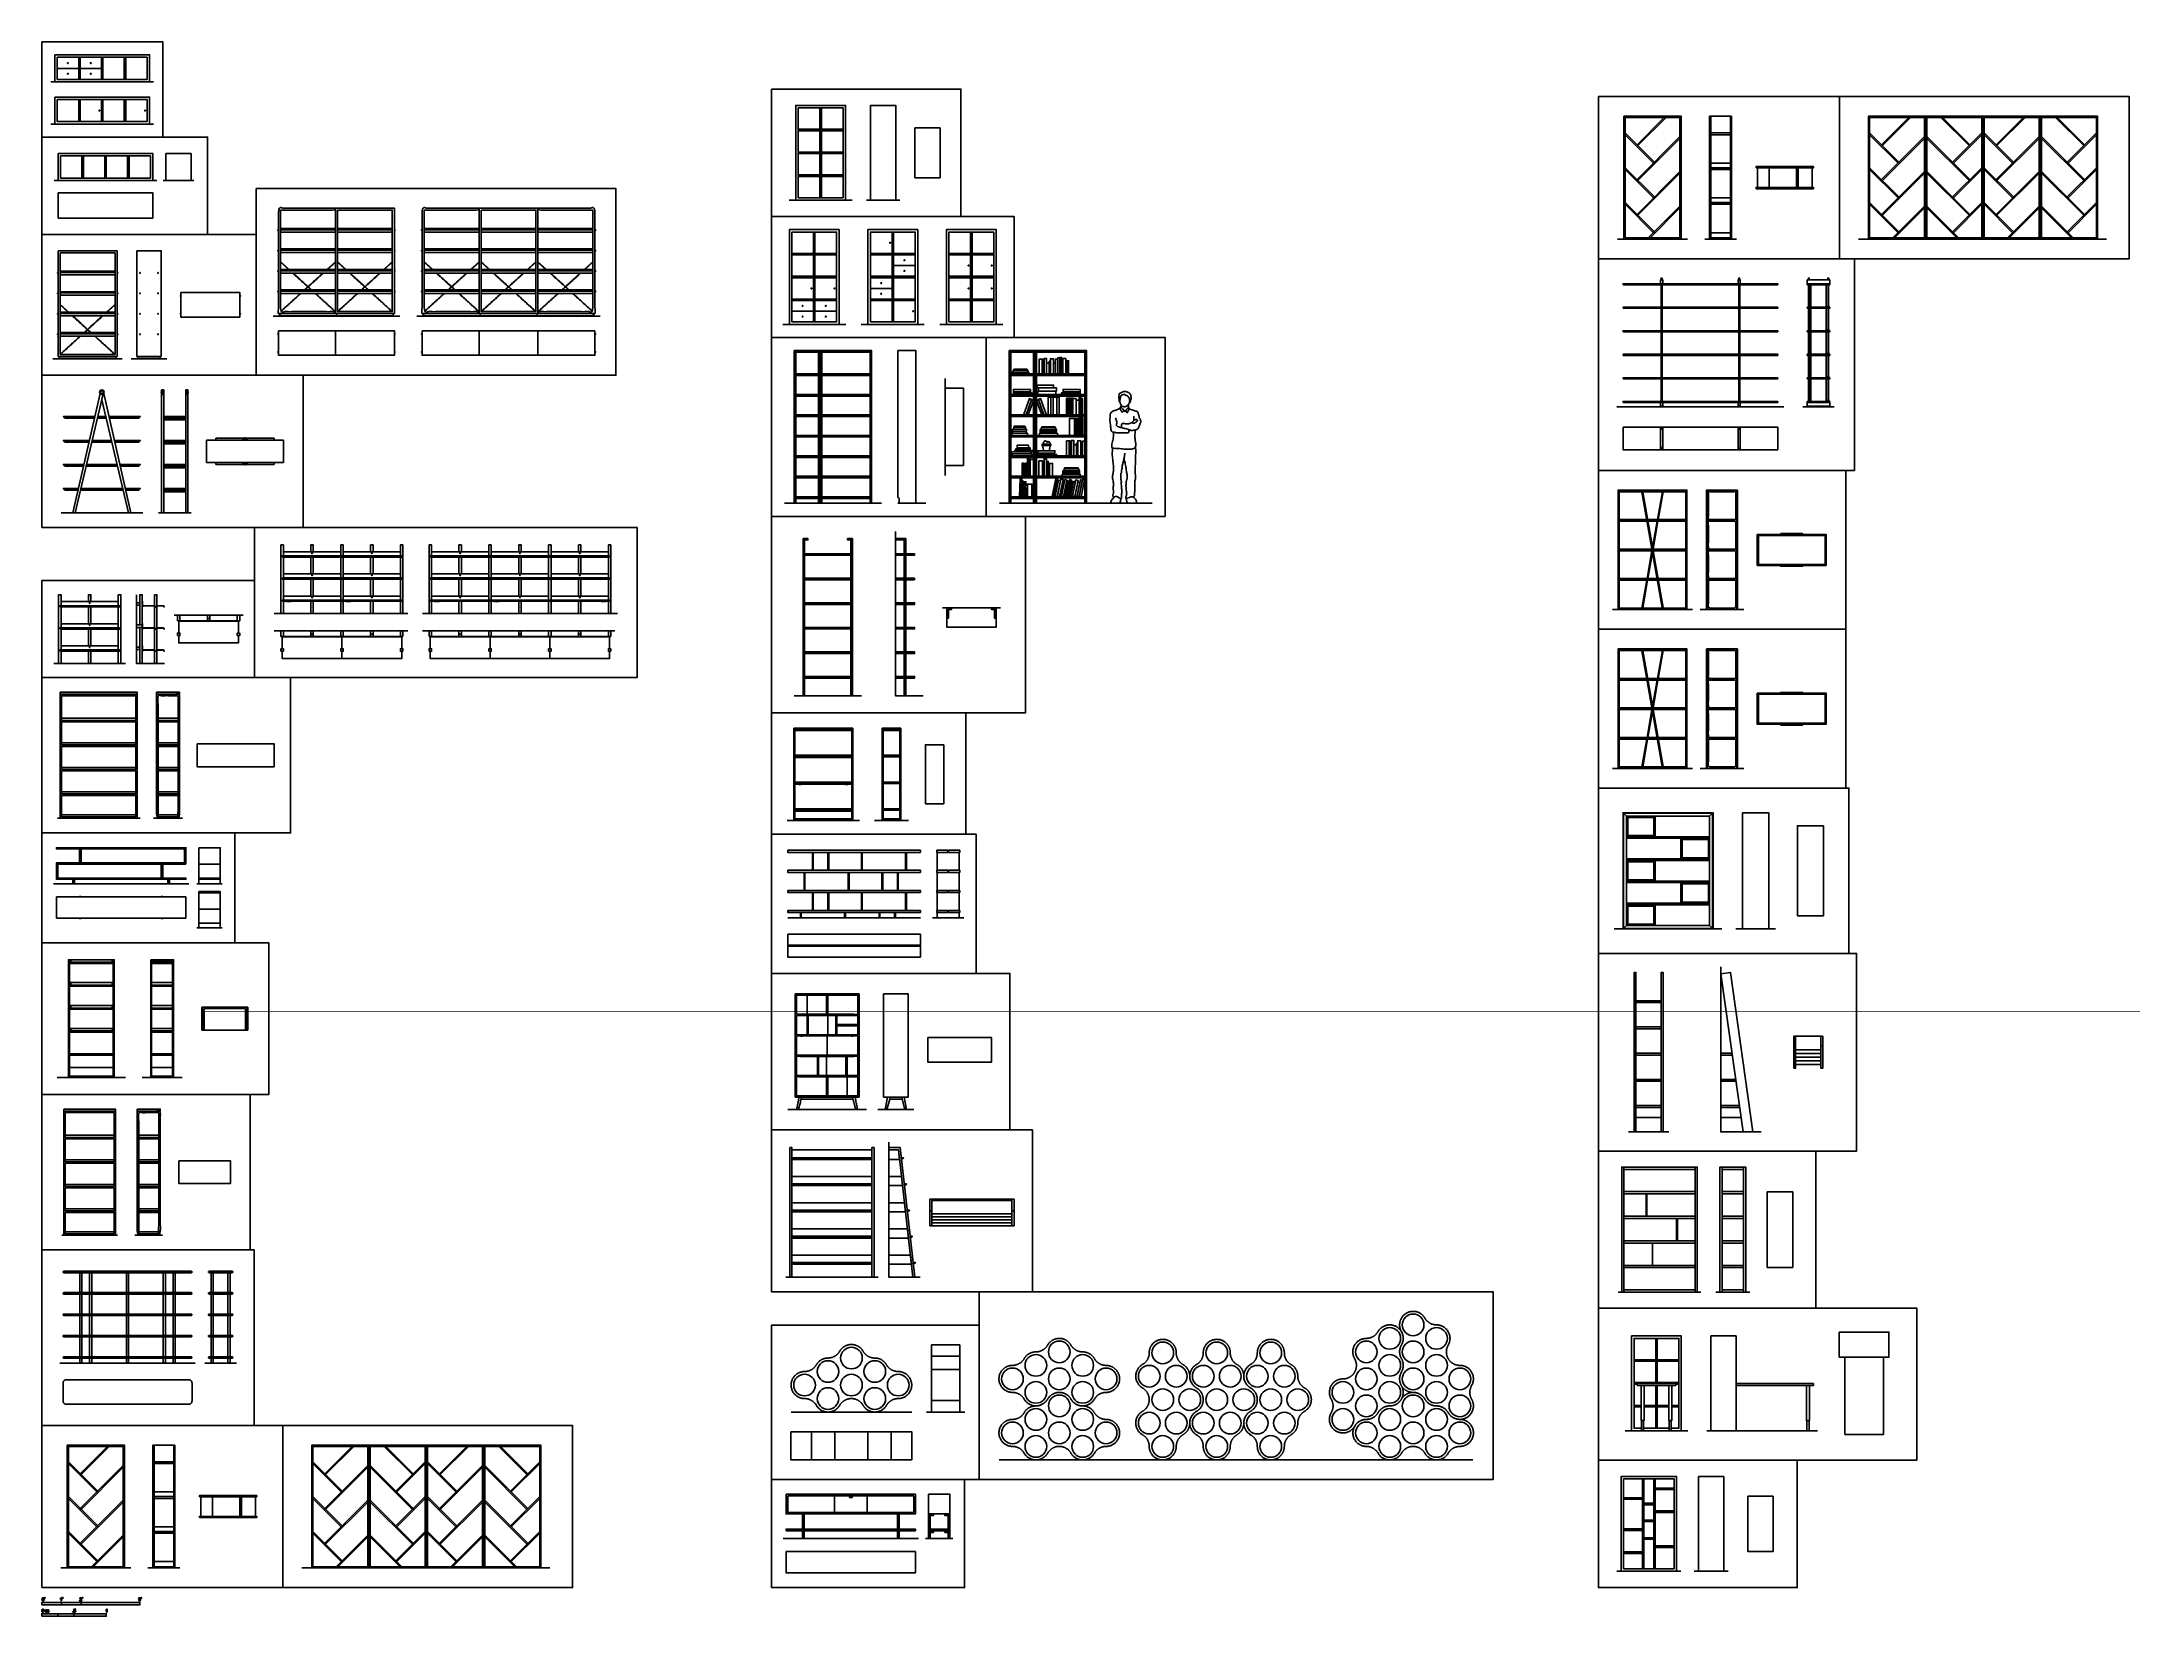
# Model space of a CAD drawing. Header units: millimetres. Extents: x 0.1 to 32.5, y -0.4 to 24.1.
import ezdxf

# ---------------------------------------------------------------- set-up
doc = ezdxf.new("R2010")
doc.units = ezdxf.units.MM
for name, color, linetype, true_color in [('2D$AG-DETAILS', 7, 'Continuous', 0x66ffff), ('2D$AG-DETAILS-DIAGRAM', 7, 'Continuous', 0xccff66), ('2D$AG-DIAGRAM', 7, 'Continuous', 0xfecc66), ('2D$AG-FURNITURE', 7, 'Continuous', 0x66ccff), ('2D$N-SYMB', 7, 'Continuous', 0x800040), ('2D$X-VPRT', 6, 'Continuous', 0xff00ff), ('AG-DETAILS', 7, 'Continuous', 0x66ffff), ('AG-DIAGRAM', 7, 'Continuous', 0xfecc66), ('AG-FURNITURE', 7, 'Continuous', 0x66ccff), ('AG-OBJECTS', 7, 'Continuous', 0xcc66ff), ('AG-PEOPLE', 7, 'Continuous', 0xfc6666), ('X-VPRT', 6, 'Continuous', 0xff00ff)]:
    doc.layers.add(name, color=color, linetype=linetype, true_color=true_color)

msp = doc.modelspace()

# ---------------------------------------------------------------- linework, layer by layer
at = {"layer": '2D$AG-DETAILS'}
for points in [[(11.871, 7.661), (11.871, 7.693)], [(12.673, 7.661), (12.673, 7.693)], [(13.243, 7.661), (13.243, 7.693)], [(13.436, 7.661), (13.436, 7.693)], [(11.903, 0.845), (11.903, 1.226)], [(13.376, 0.845), (13.376, 1.226)]]:
    msp.add_lwpolyline(points, dxfattribs=at)
for centre, radius in [((1.022, 18.628), 0.0232), ((4.283, 16.13), 0.00635), ((5.21, 16.13), 0.00635), ((6.581, 16.13), 0.00635), ((7.508, 16.13), 0.00635), ((4.283, 15.787), 0.00635), ((5.21, 15.787), 0.00635), ((6.581, 15.787), 0.00635), ((7.508, 15.787), 0.00635), ((0.833, 15.357), 0.00635), ((1.857, 15.299), 0.00635), ((4.283, 15.444), 0.00635), ((5.21, 15.444), 0.00635), ((6.581, 15.444), 0.00635), ((7.508, 15.444), 0.00635), ((0.833, 15.015), 0.00635), ((1.857, 14.956), 0.00635), ((0.833, 14.672), 0.00635), ((1.857, 14.613), 0.00635)]:
    msp.add_circle(centre, radius, dxfattribs=at)
at = {"layer": '2D$AG-DETAILS', "extrusion": (0, 0, -1)}
for centre in [(-8.435, 16.13), (-8.435, 15.787), (-8.435, 15.444)]:
    msp.add_circle(centre, 0.00635, dxfattribs=at)
at = {"layer": '2D$AG-DETAILS-DIAGRAM'}
for points in [[(13.89, 3.674), (14.329, 3.674)], [(13.89, 3.465), (14.329, 3.465)], [(13.89, 2.987), (14.329, 2.987)], [(12.031, 2.502), (12.031, 2.064)], [(12.392, 2.502), (12.392, 2.064)], [(12.906, 2.502), (12.906, 2.064)], [(13.267, 2.502), (13.267, 2.064)]]:
    msp.add_lwpolyline(points, dxfattribs=at)
at = {"layer": '2D$AG-DIAGRAM'}
for points in [[(24.534, 21.004), (25.619, 21.004)], [(25.886, 21.004), (26.378, 21.004)], [(28.273, 21.004), (32.117, 21.004)], [(3.679, 19.809), (5.642, 19.809)], [(5.907, 19.809), (8.753, 19.809)], [(0.262, 19.146), (1.338, 19.146)], [(1.478, 19.146), (2.028, 19.146)], [(24.524, 18.4), (27.114, 18.4)], [(27.41, 18.4), (27.893, 18.4)], [(0.388, 16.758), (1.656, 16.758)], [(1.899, 16.758), (2.406, 16.758)], [(13.331, 16.468), (13.331, 13.919), (13.76, 13.919)], [(1.991, 14.421), (1.559, 14.421), (1.559, 15.487)], [(14.063, 15.281), (14.962, 15.281)], [(24.456, 15.255), (25.697, 15.255)], [(25.816, 15.255), (26.495, 15.255)], [(2.143, 15.17), (3.212, 15.17)], [(3.696, 15.193), (5.766, 15.193)], [(3.696, 14.928), (5.766, 14.928)], [(5.994, 15.193), (9.021, 15.193)], [(5.994, 14.928), (8.978, 14.928)], [(0.276, 14.421), (1.39, 14.421)], [(11.76, 13.919), (12.805, 13.919)], [(24.456, 12.791), (25.697, 12.791)], [(25.816, 12.791), (26.495, 12.791)], [(0.332, 12.019), (1.614, 12.019)], [(1.823, 12.019), (2.274, 12.019)], [(11.654, 11.986), (12.774, 11.986)], [(13.009, 11.986), (13.533, 11.986)], [(0.27, 11.003), (2.372, 11.003)], [(2.496, 11.003), (2.89, 11.003)], [(11.662, 10.474), (13.719, 10.474)], [(13.908, 10.474), (14.393, 10.474)], [(2.496, 10.321), (2.89, 10.321)], [(24.482, 10.302), (26.153, 10.302)], [(26.368, 10.302), (26.984, 10.302)], [(26.136, 9.714), (26.136, 7.152), (26.764, 7.152)], [(0.328, 7.996), (1.388, 7.996)], [(1.647, 7.996), (2.266, 7.996)], [(11.661, 7.502), (12.883, 7.502)], [(13.061, 7.502), (13.618, 7.502)], [(24.704, 7.152), (25.329, 7.152)], [(13.229, 6.994), (13.229, 4.902), (13.718, 4.902)], [(0.4, 5.55), (1.265, 5.55)], [(1.535, 5.55), (1.963, 5.55)], [(11.63, 4.902), (13.062, 4.902)], [(24.544, 4.667), (25.827, 4.667)], [(26.061, 4.667), (26.584, 4.667)], [(0.368, 3.563), (2.471, 3.563)], [(2.62, 3.563), (3.108, 3.563)], [(11.714, 2.807), (13.584, 2.807)], [(13.812, 2.807), (14.407, 2.807)], [(14.939, 2.064), (22.29, 2.064)], [(11.59, 0.845), (13.689, 0.845)], [(13.799, 0.845), (14.223, 0.845)], [(0.386, 0.388), (1.471, 0.388)], [(1.737, 0.388), (2.23, 0.388)], [(4.125, 0.388), (7.969, 0.388)]]:
    msp.add_lwpolyline(points, dxfattribs=at)
at = {"layer": '2D$AG-FURNITURE'}
for p, q in [((25.98, 21.103), (26.284, 21.103)), ((1.831, 0.487), (2.136, 0.487))]:
    msp.add_line(p, q, dxfattribs=at)
for points in [[(24.632, 21.004), (24.632, 22.909), (25.521, 22.909), (25.521, 21.004)], [(24.651, 21.023), (24.651, 22.889), (25.502, 22.889), (25.502, 21.023)], [(25.98, 22.909), (25.98, 21.004), (25.961, 21.004), (25.961, 22.909)], [(26.304, 22.909), (26.304, 21.004), (26.284, 21.004), (26.284, 22.909)], [(28.425, 21.004), (28.425, 22.909), (29.314, 22.909), (29.314, 21.004)], [(28.444, 21.023), (28.444, 22.889), (29.295, 22.889), (29.295, 21.023)], [(30.203, 21.004), (30.203, 22.909), (29.314, 22.909), (29.314, 21.004)], [(30.184, 21.023), (30.184, 22.889), (29.333, 22.889), (29.333, 21.023)], [(30.203, 21.004), (30.203, 22.909), (31.092, 22.909), (31.092, 21.004)], [(30.222, 21.023), (30.222, 22.889), (31.073, 22.889), (31.073, 21.023)], [(31.981, 21.004), (31.981, 22.909), (31.092, 22.909), (31.092, 21.004)], [(31.962, 21.023), (31.962, 22.889), (31.111, 22.889), (31.111, 21.023)], [(26.284, 22.623), (26.284, 22.65), (25.98, 22.65), (25.98, 22.623)], [(26.284, 22.084), (26.284, 22.111), (25.98, 22.111), (25.98, 22.084)], [(26.684, 22.108), (27.573, 22.108), (27.573, 22.127), (26.684, 22.127)], [(27.311, 21.804), (27.338, 21.804), (27.338, 22.108), (27.311, 22.108)], [(26.684, 21.785), (27.573, 21.785), (27.573, 21.804), (26.684, 21.804)], [(4.645, 21.485), (5.559, 21.485), (5.559, 19.847), (4.645, 19.847)], [(4.677, 21.453), (5.527, 21.453), (5.527, 19.878), (4.677, 19.878)], [(6.873, 21.485), (7.787, 21.485), (7.787, 19.847), (6.873, 19.847)], [(6.905, 21.453), (7.756, 21.453), (7.756, 19.878), (6.905, 19.878)], [(26.284, 21.544), (26.284, 21.571), (25.98, 21.571), (25.98, 21.544)], [(3.762, 21.148), (3.762, 21.136), (3.753, 21.136), (3.753, 21.148)], [(4.645, 21.148), (4.645, 21.167), (3.794, 21.167), (3.794, 21.148)], [(3.794, 21.148), (4.645, 21.148), (4.645, 21.112), (3.794, 21.112)], [(5.527, 21.148), (5.527, 21.167), (4.677, 21.167), (4.677, 21.148)], [(4.677, 21.148), (5.527, 21.148), (5.527, 21.112), (4.677, 21.112)], [(5.99, 21.148), (5.99, 21.136), (5.981, 21.136), (5.981, 21.148)], [(6.873, 21.148), (6.873, 21.167), (6.022, 21.167), (6.022, 21.148)], [(6.022, 21.148), (6.873, 21.148), (6.873, 21.112), (6.022, 21.112)], [(7.756, 21.148), (7.756, 21.167), (6.905, 21.167), (6.905, 21.148)], [(6.905, 21.148), (7.756, 21.148), (7.756, 21.112), (6.905, 21.112)], [(7.787, 21.148), (7.787, 21.167), (8.638, 21.167), (8.638, 21.148)], [(8.638, 21.148), (7.787, 21.148), (7.787, 21.112), (8.638, 21.112)], [(8.67, 21.148), (8.67, 21.136), (8.68, 21.136), (8.68, 21.148)], [(0.343, 20.822), (1.258, 20.822), (1.258, 19.184), (0.343, 19.184)], [(0.375, 20.79), (1.226, 20.79), (1.226, 19.215), (0.375, 19.215)], [(1.562, 20.822), (1.943, 20.822), (1.943, 19.184), (1.562, 19.184)], [(3.762, 20.831), (3.762, 20.818), (3.753, 20.818), (3.753, 20.831)], [(4.645, 20.831), (4.645, 20.85), (3.794, 20.85), (3.794, 20.831)], [(3.794, 20.831), (4.645, 20.831), (4.645, 20.795), (3.794, 20.795)], [(5.527, 20.831), (5.527, 20.85), (4.677, 20.85), (4.677, 20.831)], [(4.677, 20.831), (5.527, 20.831), (5.527, 20.795), (4.677, 20.795)], [(5.99, 20.831), (5.99, 20.818), (5.981, 20.818), (5.981, 20.831)], [(6.873, 20.831), (6.873, 20.85), (6.022, 20.85), (6.022, 20.831)], [(6.022, 20.831), (6.873, 20.831), (6.873, 20.795), (6.022, 20.795)], [(7.756, 20.831), (7.756, 20.85), (6.905, 20.85), (6.905, 20.831)], [(6.905, 20.831), (7.756, 20.831), (7.756, 20.795), (6.905, 20.795)], [(7.787, 20.831), (7.787, 20.85), (8.638, 20.85), (8.638, 20.831)], [(8.638, 20.831), (7.787, 20.831), (7.787, 20.795), (8.638, 20.795)], [(8.67, 20.831), (8.67, 20.818), (8.68, 20.818), (8.68, 20.831)], [(26.284, 21.004), (26.284, 21.023), (25.98, 21.023), (25.98, 21.004)], [(0.343, 20.485), (0.343, 20.473), (0.334, 20.473), (0.334, 20.485)], [(1.226, 20.485), (1.226, 20.505), (0.375, 20.505), (0.375, 20.485)], [(0.375, 20.485), (1.226, 20.485), (1.226, 20.449), (0.375, 20.449)], [(1.258, 20.485), (1.258, 20.473), (1.267, 20.473), (1.267, 20.485)], [(3.762, 20.513), (3.762, 20.501), (3.753, 20.501), (3.753, 20.513)], [(4.645, 20.513), (4.645, 20.532), (3.794, 20.532), (3.794, 20.513)], [(3.794, 20.513), (4.645, 20.513), (4.645, 20.477), (3.794, 20.477)], [(5.527, 20.513), (5.527, 20.532), (4.677, 20.532), (4.677, 20.513)], [(4.677, 20.513), (5.527, 20.513), (5.527, 20.477), (4.677, 20.477)], [(5.99, 20.513), (5.99, 20.501), (5.981, 20.501), (5.981, 20.513)], [(6.873, 20.513), (6.873, 20.532), (6.022, 20.532), (6.022, 20.513)], [(6.022, 20.513), (6.873, 20.513), (6.873, 20.477), (6.022, 20.477)], [(7.756, 20.513), (7.756, 20.532), (6.905, 20.532), (6.905, 20.513)], [(6.905, 20.513), (7.756, 20.513), (7.756, 20.477), (6.905, 20.477)], [(7.787, 20.513), (7.787, 20.532), (8.638, 20.532), (8.638, 20.513)], [(8.638, 20.513), (7.787, 20.513), (7.787, 20.477), (8.638, 20.477)], [(8.67, 20.513), (8.67, 20.501), (8.68, 20.501), (8.68, 20.513)], [(0.343, 20.168), (0.343, 20.155), (0.334, 20.155), (0.334, 20.168)], [(1.226, 20.168), (1.226, 20.187), (0.375, 20.187), (0.375, 20.168)], [(0.375, 20.168), (1.226, 20.168), (1.226, 20.132), (0.375, 20.132)], [(1.258, 20.168), (1.258, 20.155), (1.267, 20.155), (1.267, 20.168)], [(2.248, 20.174), (3.163, 20.174), (3.163, 19.793), (2.248, 19.793)], [(3.762, 20.196), (3.762, 20.183), (3.753, 20.183), (3.753, 20.196)], [(4.645, 20.196), (4.645, 20.215), (3.794, 20.215), (3.794, 20.196)], [(3.794, 20.196), (4.645, 20.196), (4.645, 20.16), (3.794, 20.16)], [(5.527, 20.196), (5.527, 20.215), (4.677, 20.215), (4.677, 20.196)], [(4.677, 20.196), (5.527, 20.196), (5.527, 20.16), (4.677, 20.16)], [(5.99, 20.196), (5.99, 20.183), (5.981, 20.183), (5.981, 20.196)], [(6.873, 20.196), (6.873, 20.215), (6.022, 20.215), (6.022, 20.196)], [(6.022, 20.196), (6.873, 20.196), (6.873, 20.16), (6.022, 20.16)], [(7.756, 20.196), (7.756, 20.215), (6.905, 20.215), (6.905, 20.196)], [(6.905, 20.196), (7.756, 20.196), (7.756, 20.16), (6.905, 20.16)], [(7.787, 20.196), (7.787, 20.215), (8.638, 20.215), (8.638, 20.196)], [(8.638, 20.196), (7.787, 20.196), (7.787, 20.16), (8.638, 20.16)], [(8.67, 20.196), (8.67, 20.183), (8.68, 20.183), (8.68, 20.196)], [(24.619, 20.295), (27.019, 20.295), (27.019, 20.311), (24.619, 20.311)], [(25.2, 20.311), (25.2, 20.371), (25.234, 20.371), (25.234, 20.311)], [(25.224, 20.376), (25.224, 20.399), (25.21, 20.399), (25.21, 20.376), (25.203, 20.376), (25.203, 20.371), (25.232, 20.371), (25.232, 20.376)], [(25.22, 19.968), (25.22, 20.295), (25.214, 20.295), (25.214, 19.968)], [(26.438, 20.311), (26.438, 20.371), (26.404, 20.371), (26.404, 20.311)], [(26.414, 20.376), (26.414, 20.399), (26.428, 20.399), (26.428, 20.376), (26.436, 20.376), (26.436, 20.371), (26.406, 20.371), (26.406, 20.376)], [(26.418, 19.968), (26.418, 20.295), (26.424, 20.295), (26.424, 19.968)], [(27.476, 20.311), (27.827, 20.311), (27.827, 20.371), (27.476, 20.371)], [(27.476, 20.295), (27.827, 20.295), (27.827, 20.311), (27.476, 20.311)], [(27.494, 20.376), (27.494, 20.399), (27.508, 20.399), (27.508, 20.376), (27.515, 20.376), (27.515, 20.371), (27.486, 20.371), (27.486, 20.376)], [(27.497, 19.968), (27.497, 20.295), (27.504, 20.295), (27.504, 19.968)], [(27.531, 19.946), (27.772, 19.946), (27.772, 20.295), (27.531, 20.295)], [(27.81, 20.376), (27.81, 20.399), (27.796, 20.399), (27.796, 20.376), (27.788, 20.376), (27.788, 20.371), (27.817, 20.371), (27.817, 20.376)], [(27.806, 19.968), (27.806, 20.295), (27.8, 20.295), (27.8, 19.968)], [(0.343, 19.85), (0.343, 19.838), (0.334, 19.838), (0.334, 19.85)], [(1.226, 19.85), (1.226, 19.87), (0.375, 19.87), (0.375, 19.85)], [(0.375, 19.85), (1.226, 19.85), (1.226, 19.814), (0.375, 19.814)], [(1.258, 19.85), (1.258, 19.838), (1.267, 19.838), (1.267, 19.85)], [(3.778, 19.847), (4.661, 19.847), (4.661, 19.815), (3.778, 19.815)], [(3.821, 19.815), (3.821, 19.809), (3.837, 19.809), (3.837, 19.815)], [(4.618, 19.815), (4.618, 19.809), (4.602, 19.809), (4.602, 19.815)], [(4.661, 19.847), (5.543, 19.847), (5.543, 19.815), (4.661, 19.815)], [(4.704, 19.815), (4.704, 19.809), (4.72, 19.809), (4.72, 19.815)], [(5.5, 19.815), (5.5, 19.809), (5.484, 19.809), (5.484, 19.815)], [(6.006, 19.847), (6.889, 19.847), (6.889, 19.815), (6.006, 19.815)], [(6.049, 19.815), (6.049, 19.809), (6.065, 19.809), (6.065, 19.815)], [(6.846, 19.815), (6.846, 19.809), (6.83, 19.809), (6.83, 19.815)], [(6.889, 19.847), (7.772, 19.847), (7.772, 19.815), (6.889, 19.815)], [(6.932, 19.815), (6.932, 19.809), (6.948, 19.809), (6.948, 19.815)], [(7.729, 19.815), (7.729, 19.809), (7.713, 19.809), (7.713, 19.815)], [(8.654, 19.847), (7.772, 19.847), (7.772, 19.815), (8.654, 19.815)], [(7.815, 19.815), (7.815, 19.809), (7.83, 19.809), (7.83, 19.815)], [(8.611, 19.815), (8.611, 19.809), (8.595, 19.809), (8.595, 19.815)], [(24.619, 19.93), (27.019, 19.93), (27.019, 19.946), (24.619, 19.946)], [(25.22, 19.603), (25.22, 19.93), (25.214, 19.93), (25.214, 19.603)], [(26.418, 19.603), (26.418, 19.93), (26.424, 19.93), (26.424, 19.603)], [(27.476, 19.93), (27.827, 19.93), (27.827, 19.946), (27.476, 19.946)], [(27.497, 19.603), (27.497, 19.93), (27.504, 19.93), (27.504, 19.603)], [(27.531, 19.581), (27.772, 19.581), (27.772, 19.93), (27.531, 19.93)], [(27.806, 19.603), (27.806, 19.93), (27.8, 19.93), (27.8, 19.603)], [(0.343, 19.533), (0.343, 19.52), (0.334, 19.52), (0.334, 19.533)], [(1.226, 19.533), (1.226, 19.552), (0.375, 19.552), (0.375, 19.533)], [(0.375, 19.533), (1.226, 19.533), (1.226, 19.497), (0.375, 19.497)], [(1.258, 19.533), (1.258, 19.52), (1.267, 19.52), (1.267, 19.533)], [(3.762, 19.582), (4.645, 19.582), (4.645, 19.201), (3.762, 19.201)], [(4.645, 19.582), (5.559, 19.582), (5.559, 19.201), (4.645, 19.201)], [(5.99, 19.582), (6.873, 19.582), (6.873, 19.201), (5.99, 19.201)], [(6.873, 19.582), (7.787, 19.582), (7.787, 19.201), (6.873, 19.201)], [(8.67, 19.582), (7.787, 19.582), (7.787, 19.201), (8.67, 19.201)], [(24.619, 19.565), (27.019, 19.565), (27.019, 19.581), (24.619, 19.581)], [(25.22, 19.238), (25.22, 19.565), (25.214, 19.565), (25.214, 19.238)], [(26.418, 19.238), (26.418, 19.565), (26.424, 19.565), (26.424, 19.238)], [(27.476, 19.565), (27.827, 19.565), (27.827, 19.581), (27.476, 19.581)], [(27.497, 19.238), (27.497, 19.565), (27.504, 19.565), (27.504, 19.238)], [(27.531, 19.216), (27.772, 19.216), (27.772, 19.565), (27.531, 19.565)], [(27.806, 19.238), (27.806, 19.565), (27.8, 19.565), (27.8, 19.238)], [(0.359, 19.184), (1.242, 19.184), (1.242, 19.152), (0.359, 19.152)], [(0.402, 19.152), (0.402, 19.146), (0.418, 19.146), (0.418, 19.152)], [(1.199, 19.152), (1.199, 19.146), (1.183, 19.146), (1.183, 19.152)], [(1.578, 19.184), (1.928, 19.184), (1.928, 19.152), (1.578, 19.152)], [(1.581, 19.152), (1.581, 19.146), (1.597, 19.146), (1.597, 19.152)], [(1.924, 19.152), (1.924, 19.146), (1.908, 19.146), (1.908, 19.152)], [(24.619, 19.2), (27.019, 19.2), (27.019, 19.216), (24.619, 19.216)], [(25.22, 18.873), (25.22, 19.2), (25.214, 19.2), (25.214, 18.873)], [(26.418, 18.873), (26.418, 19.2), (26.424, 19.2), (26.424, 18.873)], [(27.476, 19.2), (27.827, 19.2), (27.827, 19.216), (27.476, 19.216)], [(27.497, 18.873), (27.497, 19.2), (27.504, 19.2), (27.504, 18.873)], [(27.531, 18.851), (27.772, 18.851), (27.772, 19.2), (27.531, 19.2)], [(27.806, 18.873), (27.806, 19.2), (27.8, 19.2), (27.8, 18.873)], [(24.619, 18.835), (27.019, 18.835), (27.019, 18.851), (24.619, 18.851)], [(25.22, 18.508), (25.22, 18.835), (25.214, 18.835), (25.214, 18.508)], [(26.418, 18.508), (26.418, 18.835), (26.424, 18.835), (26.424, 18.508)], [(27.476, 18.835), (27.827, 18.835), (27.827, 18.851), (27.476, 18.851)], [(27.497, 18.508), (27.497, 18.835), (27.504, 18.835), (27.504, 18.508)], [(27.531, 18.485), (27.772, 18.485), (27.772, 18.835), (27.531, 18.835)], [(27.806, 18.508), (27.806, 18.835), (27.8, 18.835), (27.8, 18.508)], [(1.949, 18.622), (1.949, 18.634), (1.943, 18.634), (1.943, 18.622)], [(1.949, 18.593), (1.981, 18.593), (1.981, 18.663), (1.949, 18.663)], [(1.949, 16.758), (1.949, 18.593), (1.981, 18.593), (1.981, 16.758)], [(2.324, 18.593), (2.356, 18.593), (2.356, 18.663), (2.324, 18.663)], [(2.324, 16.758), (2.324, 18.593), (2.356, 18.593), (2.356, 16.758)], [(2.356, 18.622), (2.356, 18.634), (2.362, 18.634), (2.362, 18.622)], [(24.619, 18.47), (27.019, 18.47), (27.019, 18.485), (24.619, 18.485)], [(25.2, 18.409), (25.2, 18.47), (25.234, 18.47), (25.234, 18.409)], [(26.438, 18.409), (26.438, 18.47), (26.404, 18.47), (26.404, 18.409)], [(27.476, 18.47), (27.827, 18.47), (27.827, 18.485), (27.476, 18.485)], [(27.476, 18.409), (27.827, 18.409), (27.827, 18.47), (27.476, 18.47)], [(1.981, 18.25), (1.981, 18.225), (2.324, 18.225), (2.324, 18.25)], [(1.981, 18.225), (1.981, 18.2), (2.324, 18.2), (2.324, 18.225)], [(1.981, 17.879), (1.981, 17.853), (2.324, 17.853), (2.324, 17.879)], [(1.981, 17.853), (1.981, 17.828), (2.324, 17.828), (2.324, 17.853)], [(2.645, 17.882), (3.839, 17.882), (3.839, 17.539), (2.645, 17.539)], [(3.207, 17.882), (2.792, 17.882), (2.792, 17.914), (3.207, 17.914)], [(3.693, 17.882), (3.277, 17.882), (3.277, 17.914), (3.693, 17.914)], [(24.619, 18.085), (27.019, 18.085), (27.019, 17.735), (24.619, 17.735)], [(25.234, 18.085), (25.234, 17.735), (25.2, 17.735), (25.2, 18.085)], [(26.404, 18.085), (26.404, 17.735), (26.438, 17.735), (26.438, 18.085)], [(1.981, 17.507), (1.981, 17.482), (2.324, 17.482), (2.324, 17.507)], [(3.207, 17.539), (2.792, 17.539), (2.792, 17.507), (3.207, 17.507)], [(3.693, 17.539), (3.277, 17.539), (3.277, 17.507), (3.693, 17.507)], [(1.981, 17.482), (1.981, 17.457), (2.324, 17.457), (2.324, 17.482)], [(1.981, 17.136), (1.981, 17.11), (2.324, 17.11), (2.324, 17.136)], [(1.981, 17.11), (1.981, 17.085), (2.324, 17.085), (2.324, 17.11)], [(24.543, 15.255), (24.543, 17.109), (25.61, 17.109), (25.61, 15.255)], [(25.233, 15.255), (24.906, 17.109), (24.919, 17.109), (25.246, 15.255)], [(25.927, 17.109), (25.927, 15.255), (25.914, 15.255), (25.914, 17.109)], [(25.927, 15.255), (25.927, 17.109), (26.384, 17.109), (26.384, 15.255)], [(26.397, 17.109), (26.397, 15.255), (26.384, 15.255), (26.384, 17.109)], [(11.924, 16.336), (11.975, 16.336), (11.975, 16.358), (11.924, 16.358)], [(12.641, 16.336), (12.591, 16.336), (12.591, 16.358), (12.641, 16.358)], [(13.331, 16.358), (13.491, 16.358), (13.491, 13.919), (13.469, 13.919), (13.469, 16.336), (13.331, 16.336)], [(26.702, 16.423), (27.769, 16.423), (27.769, 15.941), (26.702, 15.941)], [(26.718, 16.407), (27.753, 16.407), (27.753, 15.957), (26.718, 15.957)], [(27.392, 16.423), (27.065, 16.423), (27.065, 16.436), (27.392, 16.436)], [(27.405, 16.423), (27.392, 16.423), (27.392, 16.436), (27.405, 16.436)], [(5.654, 16.152), (4.765, 16.152), (4.765, 16.088), (5.654, 16.088)], [(7.952, 16.152), (7.063, 16.152), (7.063, 16.088), (7.952, 16.088)], [(27.065, 15.941), (27.078, 15.941), (27.078, 15.928), (27.065, 15.928)], [(27.078, 15.941), (27.405, 15.941), (27.405, 15.928), (27.078, 15.928)], [(5.654, 15.809), (4.765, 15.809), (4.765, 15.746), (5.654, 15.746)], [(7.952, 15.809), (7.063, 15.809), (7.063, 15.746), (7.952, 15.746)], [(1.277, 15.38), (0.388, 15.38), (0.388, 15.316), (1.277, 15.316)], [(1.61, 15.323), (1.61, 15.361), (1.559, 15.361), (1.559, 15.323)], [(1.838, 15.487), (1.876, 15.487), (1.876, 14.421), (1.838, 14.421)], [(5.654, 15.466), (4.765, 15.466), (4.765, 15.403), (5.654, 15.403)], [(7.952, 15.466), (7.063, 15.466), (7.063, 15.403), (7.952, 15.403)], [(11.902, 15.361), (12.664, 15.361), (12.664, 15.336), (11.902, 15.336)], [(1.277, 15.037), (0.388, 15.037), (0.388, 14.973), (1.277, 14.973)], [(1.648, 14.98), (1.648, 15.018), (1.559, 15.018), (1.559, 14.98)], [(2.195, 15.081), (2.233, 15.081), (2.233, 15.17), (2.195, 15.17)], [(3.141, 15.077), (3.141, 15.081), (2.214, 15.081), (2.214, 15.077)], [(2.659, 15.119), (2.697, 15.119), (2.697, 15.17), (2.659, 15.17)], [(2.659, 15.081), (2.697, 15.081), (2.697, 15.119), (2.659, 15.119)], [(3.122, 15.081), (3.16, 15.081), (3.16, 15.17), (3.122, 15.17)], [(3.8, 14.839), (3.838, 14.839), (3.838, 14.928), (3.8, 14.928)], [(4.263, 14.877), (4.302, 14.877), (4.302, 14.928), (4.263, 14.928)], [(4.727, 14.839), (4.765, 14.839), (4.765, 14.928), (4.727, 14.928)], [(5.229, 14.877), (5.191, 14.877), (5.191, 14.928), (5.229, 14.928)], [(5.692, 14.839), (5.654, 14.839), (5.654, 14.928), (5.692, 14.928)], [(6.098, 14.839), (6.136, 14.839), (6.136, 14.928), (6.098, 14.928)], [(6.561, 14.877), (6.6, 14.877), (6.6, 14.928), (6.561, 14.928)], [(7.025, 14.839), (7.063, 14.839), (7.063, 14.928), (7.025, 14.928)], [(7.527, 14.877), (7.489, 14.877), (7.489, 14.928), (7.527, 14.928)], [(7.99, 14.839), (7.952, 14.839), (7.952, 14.928), (7.99, 14.928)], [(8.454, 14.877), (8.416, 14.877), (8.416, 14.928), (8.454, 14.928)], [(8.917, 14.839), (8.879, 14.839), (8.879, 14.928), (8.917, 14.928)], [(11.902, 14.98), (12.664, 14.98), (12.664, 14.955), (11.902, 14.955)], [(1.277, 14.694), (0.388, 14.694), (0.388, 14.63), (1.277, 14.63)], [(1.61, 14.637), (1.61, 14.675), (1.559, 14.675), (1.559, 14.637)], [(2.195, 14.852), (2.233, 14.852), (2.233, 14.891), (2.195, 14.891)], [(3.122, 14.852), (3.16, 14.852), (3.16, 14.891), (3.122, 14.891)], [(3.8, 14.61), (3.838, 14.61), (3.838, 14.648), (3.8, 14.648)], [(4.746, 14.835), (4.746, 14.839), (3.819, 14.839), (3.819, 14.835)], [(4.263, 14.839), (4.302, 14.839), (4.302, 14.877), (4.263, 14.877)], [(4.727, 14.61), (4.765, 14.61), (4.765, 14.648), (4.727, 14.648)], [(4.746, 14.835), (4.746, 14.839), (5.673, 14.839), (5.673, 14.835)], [(5.229, 14.839), (5.191, 14.839), (5.191, 14.877), (5.229, 14.877)], [(5.692, 14.61), (5.654, 14.61), (5.654, 14.648), (5.692, 14.648)], [(6.098, 14.61), (6.136, 14.61), (6.136, 14.648), (6.098, 14.648)], [(7.044, 14.835), (7.044, 14.839), (6.117, 14.839), (6.117, 14.835)], [(6.561, 14.839), (6.6, 14.839), (6.6, 14.877), (6.561, 14.877)], [(7.025, 14.61), (7.063, 14.61), (7.063, 14.648), (7.025, 14.648)], [(7.044, 14.835), (7.044, 14.839), (7.971, 14.839), (7.971, 14.835)], [(7.527, 14.839), (7.489, 14.839), (7.489, 14.877), (7.527, 14.877)], [(7.99, 14.61), (7.952, 14.61), (7.952, 14.648), (7.99, 14.648)], [(7.971, 14.835), (7.971, 14.839), (8.898, 14.839), (8.898, 14.835)], [(8.454, 14.839), (8.416, 14.839), (8.416, 14.877), (8.454, 14.877)], [(8.917, 14.61), (8.879, 14.61), (8.879, 14.648), (8.917, 14.648)], [(11.902, 14.599), (12.664, 14.599), (12.664, 14.574), (11.902, 14.574)], [(24.543, 12.791), (24.543, 14.645), (25.61, 14.645), (25.61, 12.791)], [(25.233, 12.791), (24.906, 14.645), (24.919, 14.645), (25.246, 12.791)], [(25.927, 14.645), (25.927, 12.791), (25.914, 12.791), (25.914, 14.645)], [(25.927, 12.791), (25.927, 14.645), (26.384, 14.645), (26.384, 12.791)], [(26.397, 14.645), (26.397, 12.791), (26.384, 12.791), (26.384, 14.645)], [(0.376, 13.974), (1.57, 13.974), (1.57, 13.943), (0.376, 13.943)], [(0.376, 13.943), (1.57, 13.943), (1.57, 12.019), (0.376, 12.019)], [(1.871, 13.974), (2.226, 13.974), (2.226, 13.943), (1.871, 13.943)], [(11.902, 14.218), (12.664, 14.218), (12.664, 14.193), (11.902, 14.193)], [(26.702, 13.96), (27.769, 13.96), (27.769, 13.477), (26.702, 13.477)], [(26.718, 13.944), (27.753, 13.944), (27.753, 13.493), (26.718, 13.493)], [(27.392, 13.96), (27.065, 13.96), (27.065, 13.972), (27.392, 13.972)], [(27.405, 13.96), (27.392, 13.96), (27.392, 13.972), (27.405, 13.972)], [(0.398, 13.537), (1.547, 13.537), (1.547, 13.92), (0.398, 13.92)], [(0.398, 13.569), (1.547, 13.569), (1.547, 13.537), (0.398, 13.537)], [(0.398, 13.156), (1.547, 13.156), (1.547, 13.515), (0.398, 13.515)], [(1.893, 13.569), (2.204, 13.569), (2.204, 13.537), (1.893, 13.537)], [(1.893, 13.537), (2.204, 13.537), (2.204, 13.515), (1.893, 13.515)], [(11.757, 13.415), (12.671, 13.415), (12.671, 13.393), (11.757, 13.393)], [(11.757, 13.393), (12.671, 13.393), (12.671, 11.996), (11.757, 11.996)], [(13.128, 13.415), (13.414, 13.415), (13.414, 13.393), (13.128, 13.393)], [(13.128, 13.393), (13.414, 13.393), (13.414, 11.996), (13.128, 11.996)], [(13.141, 13.38), (13.401, 13.38), (13.401, 12.009), (13.141, 12.009)], [(27.065, 13.477), (27.078, 13.477), (27.078, 13.464), (27.065, 13.464)], [(27.078, 13.477), (27.405, 13.477), (27.405, 13.464), (27.078, 13.464)], [(0.398, 13.188), (1.547, 13.188), (1.547, 13.156), (0.398, 13.156)], [(0.398, 13.134), (0.398, 12.776), (1.547, 12.776), (1.547, 13.134)], [(1.893, 13.188), (2.204, 13.188), (2.204, 13.156), (1.893, 13.156)], [(1.893, 13.156), (2.204, 13.156), (2.204, 13.134), (1.893, 13.134)], [(2.498, 13.174), (3.692, 13.174), (3.692, 12.819), (2.498, 12.819)], [(11.769, 12.996), (12.658, 12.996), (12.658, 12.974), (11.769, 12.974)], [(13.141, 12.996), (13.401, 12.996), (13.401, 12.974), (13.141, 12.974)], [(14.082, 13.158), (14.082, 12.244), (13.796, 12.244), (13.796, 13.158)], [(0.398, 12.808), (1.547, 12.808), (1.547, 12.776), (0.398, 12.776)], [(0.398, 12.754), (0.398, 12.396), (1.547, 12.396), (1.547, 12.754)], [(1.893, 12.808), (2.204, 12.808), (2.204, 12.776), (1.893, 12.776)], [(1.893, 12.776), (2.204, 12.776), (2.204, 12.754), (1.893, 12.754)], [(0.398, 12.428), (1.547, 12.428), (1.547, 12.396), (0.398, 12.396)], [(0.398, 12.374), (0.398, 12.041), (1.547, 12.041), (1.547, 12.374)], [(1.893, 12.428), (2.204, 12.428), (2.204, 12.396), (1.893, 12.396)], [(1.893, 12.396), (2.204, 12.396), (2.204, 12.374), (1.893, 12.374)], [(11.769, 12.58), (12.658, 12.58), (12.658, 12.558), (11.769, 12.558)], [(13.141, 12.58), (13.401, 12.58), (13.401, 12.558), (13.141, 12.558)], [(0.398, 12.073), (1.547, 12.073), (1.547, 12.041), (0.398, 12.041)], [(1.893, 12.073), (2.204, 12.073), (2.204, 12.041), (1.893, 12.041)], [(1.893, 12.041), (2.204, 12.041), (2.204, 12.019), (1.893, 12.019)], [(11.758, 11.996), (11.768, 11.996), (11.768, 11.986), (11.758, 11.986)], [(11.769, 12.164), (12.658, 12.164), (12.658, 12.142), (11.769, 12.142)], [(12.67, 11.996), (12.66, 11.996), (12.66, 11.986), (12.67, 11.986)], [(13.129, 11.996), (13.14, 11.996), (13.14, 11.986), (13.129, 11.986)], [(13.141, 12.164), (13.401, 12.164), (13.401, 12.142), (13.141, 12.142)], [(13.413, 11.996), (13.403, 11.996), (13.403, 11.986), (13.413, 11.986)], [(24.619, 10.302), (24.619, 12.105), (26.016, 12.105), (26.016, 10.302)], [(24.628, 10.311), (24.628, 12.096), (26.006, 12.096), (26.006, 10.311)], [(24.673, 12.051), (24.673, 11.731), (25.117, 11.731), (25.117, 12.051)], [(24.673, 10.356), (24.673, 12.051), (25.962, 12.051), (25.962, 10.356)], [(24.692, 12.032), (24.692, 11.75), (25.098, 11.75), (25.098, 12.032)], [(26.473, 12.105), (26.473, 10.302), (26.88, 10.302), (26.88, 12.105)], [(24.673, 11.731), (24.673, 11.708), (25.962, 11.708), (25.962, 11.731)], [(25.517, 11.708), (25.517, 11.387), (25.962, 11.387), (25.962, 11.708)], [(25.536, 11.688), (25.536, 11.406), (25.943, 11.406), (25.943, 11.688)], [(27.73, 11.902), (27.73, 10.505), (27.324, 10.505), (27.324, 11.902)], [(0.673, 11.307), (0.699, 11.307), (0.699, 11.561), (0.673, 11.561)], [(2.528, 11.561), (2.858, 11.561), (2.858, 11.307), (2.528, 11.307)], [(11.662, 11.522), (13.719, 11.522), (13.719, 11.49), (11.662, 11.49)], [(12.043, 11.49), (12.043, 11.211), (12.297, 11.211), (12.297, 11.49)], [(12.043, 11.49), (12.043, 11.211), (12.055, 11.211), (12.055, 11.49)], [(12.284, 11.49), (12.284, 11.211), (12.297, 11.211), (12.297, 11.49)], [(13.503, 11.211), (13.503, 11.49), (12.805, 11.49), (12.805, 11.211)], [(12.805, 11.49), (12.805, 11.211), (12.817, 11.211), (12.817, 11.49)], [(13.49, 11.49), (13.49, 11.211), (13.503, 11.211), (13.503, 11.49)], [(13.973, 11.522), (13.973, 11.49), (14.144, 11.49), (14.144, 11.522)], [(14.157, 11.5), (14.157, 11.513), (14.144, 11.513), (14.144, 11.5)], [(14.329, 11.522), (14.329, 11.49), (14.157, 11.49), (14.157, 11.522)], [(24.673, 11.387), (24.673, 11.364), (25.962, 11.364), (25.962, 11.387)], [(24.673, 11.364), (24.673, 11.044), (25.117, 11.044), (25.117, 11.364)], [(24.692, 11.345), (24.692, 11.063), (25.098, 11.063), (25.098, 11.345)], [(0.572, 11.072), (0.572, 11.003), (0.597, 11.003), (0.597, 11.072)], [(1.969, 11.072), (1.943, 11.072), (1.943, 11.326), (1.969, 11.326)], [(2.07, 11.072), (2.07, 11.003), (2.045, 11.003), (2.045, 11.072)], [(2.858, 11.091), (2.858, 11.307), (2.528, 11.307), (2.528, 11.091)], [(2.528, 11.072), (2.528, 11.091), (2.858, 11.091), (2.858, 11.072)], [(2.528, 11.003), (2.858, 11.003), (2.858, 11.072), (2.528, 11.072)], [(11.662, 11.211), (13.719, 11.211), (13.719, 11.179), (11.662, 11.179)], [(11.916, 10.9), (11.916, 11.179), (12.614, 11.179), (12.614, 10.9)], [(11.916, 11.179), (11.916, 10.9), (11.928, 10.9), (11.928, 11.179)], [(12.601, 11.179), (12.601, 10.9), (12.614, 10.9), (12.614, 11.179)], [(13.376, 11.179), (13.376, 10.9), (13.122, 10.9), (13.122, 11.179)], [(13.122, 11.179), (13.122, 10.9), (13.135, 10.9), (13.135, 11.179)], [(13.363, 11.179), (13.363, 10.9), (13.376, 10.9), (13.376, 11.179)], [(13.973, 11.211), (13.973, 11.179), (14.144, 11.179), (14.144, 11.211)], [(14.157, 11.189), (14.157, 11.201), (14.144, 11.201), (14.144, 11.189)], [(14.329, 11.211), (14.329, 11.179), (14.157, 11.179), (14.157, 11.211)], [(24.673, 11.044), (24.673, 11.02), (25.962, 11.02), (25.962, 11.044)], [(25.517, 11.02), (25.517, 10.7), (25.962, 10.7), (25.962, 11.02)], [(0.318, 10.799), (2.324, 10.799), (2.324, 10.469), (0.318, 10.469)], [(0.673, 10.806), (0.699, 10.806), (0.699, 10.799), (0.673, 10.799)], [(1.969, 10.806), (1.943, 10.806), (1.943, 10.799), (1.969, 10.799)], [(2.528, 10.861), (2.528, 10.88), (2.858, 10.88), (2.858, 10.861)], [(2.528, 10.861), (2.858, 10.861), (2.858, 10.607), (2.528, 10.607)], [(11.662, 10.9), (13.719, 10.9), (13.719, 10.868), (11.662, 10.868)], [(12.043, 10.868), (12.043, 10.589), (12.297, 10.589), (12.297, 10.868)], [(12.043, 10.868), (12.043, 10.589), (12.055, 10.589), (12.055, 10.868)], [(12.284, 10.868), (12.284, 10.589), (12.297, 10.589), (12.297, 10.868)], [(13.503, 10.589), (13.503, 10.868), (12.805, 10.868), (12.805, 10.589)], [(12.805, 10.868), (12.805, 10.589), (12.817, 10.589), (12.817, 10.868)], [(13.49, 10.868), (13.49, 10.589), (13.503, 10.589), (13.503, 10.868)], [(13.973, 10.9), (13.973, 10.868), (14.144, 10.868), (14.144, 10.9)], [(14.157, 10.878), (14.157, 10.89), (14.144, 10.89), (14.144, 10.878)], [(14.329, 10.9), (14.329, 10.868), (14.157, 10.868), (14.157, 10.9)], [(24.673, 10.7), (24.673, 10.676), (25.962, 10.676), (25.962, 10.7)], [(25.536, 11.001), (25.536, 10.719), (25.943, 10.719), (25.943, 11.001)], [(0.673, 10.469), (0.699, 10.469), (0.699, 10.463), (0.673, 10.463)], [(1.969, 10.469), (1.943, 10.469), (1.943, 10.463), (1.969, 10.463)], [(2.858, 10.391), (2.858, 10.607), (2.528, 10.607), (2.528, 10.391)], [(2.528, 10.321), (2.858, 10.321), (2.858, 10.391), (2.528, 10.391)], [(11.662, 10.589), (13.719, 10.589), (13.719, 10.557), (11.662, 10.557)], [(12.557, 10.557), (11.858, 10.557), (11.858, 10.474), (12.557, 10.474)], [(11.858, 10.557), (11.858, 10.474), (11.871, 10.474), (11.871, 10.557)], [(12.544, 10.557), (12.544, 10.474), (12.557, 10.474), (12.557, 10.557)], [(13.332, 10.557), (13.078, 10.557), (13.078, 10.474), (13.332, 10.474)], [(13.078, 10.557), (13.078, 10.474), (13.09, 10.474), (13.09, 10.557)], [(13.319, 10.557), (13.319, 10.474), (13.332, 10.474), (13.332, 10.557)], [(13.973, 10.589), (13.973, 10.557), (14.144, 10.557), (14.144, 10.589)], [(14.157, 10.566), (14.157, 10.579), (14.144, 10.579), (14.144, 10.566)], [(14.329, 10.589), (14.329, 10.557), (14.157, 10.557), (14.157, 10.589)], [(24.673, 10.676), (24.673, 10.356), (25.117, 10.356), (25.117, 10.676)], [(24.692, 10.657), (24.692, 10.375), (25.098, 10.375), (25.098, 10.657)], [(11.662, 10.22), (13.719, 10.22), (13.719, 10.049), (11.662, 10.049)], [(11.827, 10.036), (11.827, 10.049), (11.839, 10.049), (11.839, 10.036)], [(12.163, 10.036), (12.163, 10.049), (12.176, 10.049), (12.176, 10.036)], [(12.5, 10.036), (12.5, 10.049), (12.512, 10.049), (12.512, 10.036)], [(12.836, 10.036), (12.836, 10.049), (12.849, 10.049), (12.849, 10.036)], [(13.173, 10.036), (13.173, 10.049), (13.186, 10.049), (13.186, 10.036)], [(13.509, 10.036), (13.509, 10.049), (13.522, 10.049), (13.522, 10.036)], [(0.519, 9.824), (0.519, 9.786), (1.198, 9.786), (1.198, 9.824)], [(0.538, 9.824), (0.519, 9.824), (0.519, 9.786), (0.538, 9.786)], [(0.519, 9.786), (0.519, 9.767), (1.198, 9.767), (1.198, 9.786)], [(0.519, 9.767), (1.198, 9.767), (1.198, 8.018), (0.519, 8.018)], [(1.198, 9.824), (1.179, 9.824), (1.179, 9.786), (1.198, 9.786)], [(1.779, 9.824), (1.779, 8.002), (2.134, 8.002), (2.134, 9.824)], [(1.794, 9.809), (1.794, 8.018), (2.118, 8.018), (2.118, 9.809)], [(1.794, 9.809), (1.794, 9.786), (2.118, 9.786), (2.118, 9.809)], [(1.794, 9.786), (1.794, 9.767), (2.118, 9.767), (2.118, 9.786)], [(11.662, 10.036), (13.719, 10.036), (13.719, 9.865), (11.662, 9.865)], [(0.519, 9.469), (0.519, 9.431), (1.198, 9.431), (1.198, 9.469)], [(0.538, 9.469), (0.519, 9.469), (0.519, 9.431), (0.538, 9.431)], [(0.519, 9.431), (0.519, 9.412), (1.198, 9.412), (1.198, 9.431)], [(1.198, 9.469), (1.179, 9.469), (1.179, 9.431), (1.198, 9.431)], [(1.794, 9.469), (1.794, 9.431), (2.118, 9.431), (2.118, 9.469)], [(1.794, 9.431), (1.794, 9.412), (2.118, 9.412), (2.118, 9.431)], [(24.82, 7.152), (24.792, 7.152), (24.792, 9.626), (24.82, 9.626)], [(25.241, 7.152), (25.213, 7.152), (25.213, 9.626), (25.241, 9.626)], [(26.634, 7.152), (26.287, 9.626), (26.136, 9.605), (26.481, 7.152)], [(0.519, 9.113), (0.519, 9.075), (1.198, 9.075), (1.198, 9.113)], [(0.538, 9.113), (0.519, 9.113), (0.519, 9.075), (0.538, 9.075)], [(0.519, 9.075), (0.519, 9.056), (1.198, 9.056), (1.198, 9.075)], [(1.198, 9.113), (1.179, 9.113), (1.179, 9.075), (1.198, 9.075)], [(1.794, 9.113), (1.794, 9.075), (2.118, 9.075), (2.118, 9.113)], [(1.794, 9.075), (1.794, 9.056), (2.118, 9.056), (2.118, 9.075)], [(2.573, 9.088), (3.284, 9.088), (3.284, 8.732), (2.573, 8.732)], [(2.573, 8.732), (2.589, 8.732), (2.589, 9.088), (2.573, 9.088)], [(3.268, 8.732), (3.284, 8.732), (3.284, 9.088), (3.268, 9.088)], [(12.767, 7.693), (12.767, 9.293), (11.777, 9.293), (11.777, 7.693)], [(12.282, 8.977), (12.282, 9.274), (12.262, 9.274), (12.262, 8.977)], [(13.149, 9.293), (13.53, 9.293), (13.53, 7.693), (13.149, 7.693)], [(0.519, 8.758), (0.519, 8.72), (1.198, 8.72), (1.198, 8.758)], [(0.538, 8.758), (0.519, 8.758), (0.519, 8.72), (0.538, 8.72)], [(1.198, 8.758), (1.179, 8.758), (1.179, 8.72), (1.198, 8.72)], [(1.794, 8.758), (1.794, 8.72), (2.118, 8.72), (2.118, 8.758)], [(11.98, 8.66), (11.98, 8.958), (11.961, 8.958), (11.961, 8.66)], [(12.424, 8.66), (12.424, 8.958), (12.405, 8.958), (12.405, 8.66)], [(12.424, 8.819), (12.748, 8.819), (12.748, 8.8), (12.424, 8.8)], [(0.519, 8.72), (0.519, 8.7), (1.198, 8.7), (1.198, 8.72)], [(1.794, 8.72), (1.794, 8.7), (2.118, 8.7), (2.118, 8.72)], [(13.834, 8.617), (14.824, 8.617), (14.824, 8.236), (13.834, 8.236)], [(27.268, 8.487), (27.296, 8.487), (27.296, 8.638), (27.268, 8.638)], [(27.268, 8.14), (27.296, 8.14), (27.296, 8.487), (27.268, 8.487)], [(27.689, 8.487), (27.717, 8.487), (27.717, 8.638), (27.689, 8.638)], [(27.689, 8.14), (27.717, 8.14), (27.717, 8.487), (27.689, 8.487)], [(0.519, 8.364), (0.519, 8.345), (1.198, 8.345), (1.198, 8.364)], [(0.519, 8.345), (0.519, 8.154), (1.198, 8.154), (1.198, 8.345)], [(1.794, 8.364), (1.794, 8.345), (2.118, 8.345), (2.118, 8.364)], [(1.794, 8.345), (1.794, 8.154), (2.118, 8.154), (2.118, 8.345)], [(12.14, 8.028), (12.14, 8.325), (12.121, 8.325), (12.121, 8.028)], [(12.583, 8.028), (12.583, 8.325), (12.564, 8.325), (12.564, 8.028)], [(0.505, 8.002), (0.505, 7.996), (0.516, 7.996), (0.516, 8.002)], [(1.211, 8.002), (1.211, 7.996), (1.201, 7.996), (1.201, 8.002)], [(1.781, 8.002), (1.781, 7.996), (1.792, 7.996), (1.792, 8.002)], [(2.132, 8.002), (2.132, 7.996), (2.121, 7.996), (2.121, 8.002)], [(12.282, 7.712), (12.282, 8.009), (12.262, 8.009), (12.262, 7.712)], [(0.432, 7.506), (1.233, 7.506), (1.233, 7.474), (0.432, 7.474)], [(0.432, 7.474), (1.233, 7.474), (1.233, 5.55), (0.432, 5.55)], [(0.455, 7.068), (1.21, 7.068), (1.21, 7.452), (0.455, 7.452)], [(1.571, 7.506), (1.927, 7.506), (1.927, 7.474), (1.571, 7.474)], [(13.339, 7.661), (13.243, 7.661), (13.201, 7.502), (13.173, 7.502), (13.209, 7.693), (13.243, 7.693), (13.339, 7.693), (13.436, 7.693), (13.47, 7.693), (13.506, 7.502), (13.478, 7.502), (13.436, 7.661)], [(24.82, 7.375), (25.213, 7.375), (25.213, 7.534), (24.82, 7.534)], [(0.455, 7.1), (1.21, 7.1), (1.21, 7.068), (0.455, 7.068)], [(0.455, 6.688), (1.21, 6.688), (1.21, 7.046), (0.455, 7.046)], [(1.593, 7.1), (1.904, 7.1), (1.904, 7.068), (1.593, 7.068)], [(1.593, 7.068), (1.904, 7.068), (1.904, 7.046), (1.593, 7.046)], [(11.692, 6.909), (11.692, 4.902), (11.727, 4.902), (11.727, 6.909)], [(12.965, 6.752), (12.965, 6.877), (11.727, 6.877), (11.727, 6.752)], [(12.965, 6.909), (12.965, 4.902), (13, 4.902), (13, 6.909)], [(13.229, 6.909), (13.407, 6.909), (13.635, 4.902), (13.603, 4.902), (13.378, 6.877), (13.229, 6.877)], [(13.378, 6.877), (13.229, 6.877), (13.229, 6.726), (13.395, 6.726)], [(0.455, 6.72), (1.21, 6.72), (1.21, 6.688), (0.455, 6.688)], [(0.455, 6.666), (0.455, 6.308), (1.21, 6.308), (1.21, 6.666)], [(1.593, 6.72), (1.904, 6.72), (1.904, 6.688), (1.593, 6.688)], [(1.593, 6.688), (1.904, 6.688), (1.904, 6.666), (1.593, 6.666)], [(2.216, 6.706), (3.016, 6.706), (3.016, 6.35), (2.216, 6.35)], [(11.727, 6.752), (11.727, 6.746), (12.965, 6.746), (12.965, 6.752)], [(11.727, 6.746), (11.727, 6.726), (12.965, 6.726), (12.965, 6.746)], [(24.633, 4.667), (24.598, 4.667), (24.598, 6.607), (24.633, 6.607)], [(24.633, 6.572), (24.633, 6.607), (25.736, 6.607), (25.736, 6.572)], [(25.771, 4.667), (25.736, 4.667), (25.736, 6.607), (25.771, 6.607)], [(26.158, 4.667), (26.123, 4.667), (26.123, 6.607), (26.158, 6.607)], [(26.158, 6.572), (26.158, 6.607), (26.487, 6.607), (26.487, 6.572)], [(26.522, 4.667), (26.487, 4.667), (26.487, 6.607), (26.522, 6.607)], [(0.455, 6.339), (1.21, 6.339), (1.21, 6.308), (0.455, 6.308)], [(0.455, 6.285), (0.455, 5.927), (1.21, 5.927), (1.21, 6.285)], [(1.593, 6.339), (1.904, 6.339), (1.904, 6.308), (1.593, 6.308)], [(1.593, 6.308), (1.904, 6.308), (1.904, 6.285), (1.593, 6.285)], [(12.965, 6.345), (12.965, 6.46), (11.727, 6.46), (11.727, 6.345)], [(11.727, 6.345), (11.727, 6.339), (12.965, 6.339), (12.965, 6.345)], [(11.727, 6.339), (11.727, 6.32), (12.965, 6.32), (12.965, 6.339)], [(13.426, 6.46), (13.229, 6.46), (13.229, 6.32), (13.442, 6.32)], [(24.633, 6.191), (24.633, 6.226), (25.736, 6.226), (25.736, 6.191)], [(24.976, 5.845), (24.976, 6.191), (24.988, 6.191), (24.988, 5.845)], [(26.158, 6.191), (26.158, 6.226), (26.487, 6.226), (26.487, 6.191)], [(27.252, 6.223), (27.252, 5.052), (26.853, 5.052), (26.853, 6.223)], [(0.455, 5.959), (1.21, 5.959), (1.21, 5.927), (0.455, 5.927)], [(0.455, 5.905), (0.455, 5.572), (1.21, 5.572), (1.21, 5.905)], [(1.593, 5.959), (1.904, 5.959), (1.904, 5.927), (1.593, 5.927)], [(1.593, 5.927), (1.904, 5.927), (1.904, 5.905), (1.593, 5.905)], [(12.965, 5.939), (12.965, 6.053), (11.727, 6.053), (11.727, 5.939)], [(11.727, 5.939), (11.727, 5.933), (12.965, 5.933), (12.965, 5.939)], [(11.727, 5.933), (11.727, 5.914), (12.965, 5.914), (12.965, 5.933)], [(13.472, 6.053), (13.229, 6.053), (13.229, 5.914), (13.488, 5.914)], [(13.864, 5.931), (13.899, 5.931), (13.899, 6.109), (13.864, 6.109)], [(13.864, 5.697), (13.899, 5.697), (13.899, 5.931), (13.864, 5.931)], [(13.899, 6.109), (13.899, 6.091), (15.137, 6.091), (15.137, 6.109)], [(15.137, 5.931), (15.172, 5.931), (15.172, 6.109), (15.137, 6.109)], [(15.137, 5.697), (15.172, 5.697), (15.172, 5.931), (15.137, 5.931)], [(24.633, 5.81), (24.633, 5.845), (25.736, 5.845), (25.736, 5.81)], [(26.158, 5.81), (26.158, 5.845), (26.487, 5.845), (26.487, 5.81)], [(0.455, 5.604), (1.21, 5.604), (1.21, 5.572), (0.455, 5.572)], [(1.593, 5.604), (1.904, 5.604), (1.904, 5.572), (1.593, 5.572)], [(1.593, 5.572), (1.904, 5.572), (1.904, 5.55), (1.593, 5.55)], [(12.965, 5.533), (12.965, 5.647), (11.727, 5.647), (11.727, 5.533)], [(11.727, 5.533), (11.727, 5.526), (12.965, 5.526), (12.965, 5.533)], [(11.727, 5.526), (11.727, 5.507), (12.965, 5.507), (12.965, 5.526)], [(13.518, 5.647), (13.229, 5.647), (13.229, 5.507), (13.534, 5.507)], [(25.45, 5.464), (25.45, 5.81), (25.462, 5.81), (25.462, 5.464)], [(12.965, 5.126), (12.965, 5.24), (11.727, 5.24), (11.727, 5.126)], [(13.565, 5.24), (13.229, 5.24), (13.229, 5.101), (13.581, 5.101)], [(24.633, 5.429), (24.633, 5.464), (25.736, 5.464), (25.736, 5.429)], [(26.158, 5.429), (26.158, 5.464), (26.487, 5.464), (26.487, 5.429)], [(11.727, 5.126), (11.727, 5.12), (12.965, 5.12), (12.965, 5.126)], [(11.727, 5.12), (11.727, 5.101), (12.965, 5.101), (12.965, 5.12)], [(24.633, 5.048), (24.633, 5.083), (25.736, 5.083), (25.736, 5.048)], [(26.158, 5.048), (26.158, 5.083), (26.487, 5.083), (26.487, 5.048)], [(24.633, 4.667), (24.633, 4.702), (25.736, 4.702), (25.736, 4.667)], [(26.158, 4.667), (26.158, 4.702), (26.487, 4.702), (26.487, 4.667)], [(0.682, 3.569), (0.709, 3.569), (0.709, 3.563), (0.682, 3.563)], [(1.406, 3.569), (1.433, 3.569), (1.433, 3.563), (1.406, 3.563)], [(2.157, 3.569), (2.13, 3.569), (2.13, 3.563), (2.157, 3.563)], [(2.747, 3.569), (2.721, 3.569), (2.721, 3.563), (2.747, 3.563)], [(2.981, 3.569), (3.008, 3.569), (3.008, 3.563), (2.981, 3.563)], [(13.89, 3.848), (13.89, 2.807), (14.329, 2.807), (14.329, 3.848)], [(0.484, 0.388), (0.484, 2.293), (1.373, 2.293), (1.373, 0.388)], [(0.503, 0.407), (0.503, 2.274), (1.354, 2.274), (1.354, 0.407)], [(1.831, 2.293), (1.831, 0.388), (1.812, 0.388), (1.812, 2.293)], [(2.155, 2.293), (2.155, 0.388), (2.136, 0.388), (2.136, 2.293)], [(4.277, 0.388), (4.277, 2.293), (5.166, 2.293), (5.166, 0.388)], [(4.296, 0.407), (4.296, 2.274), (5.147, 2.274), (5.147, 0.407)], [(6.055, 0.388), (6.055, 2.293), (5.166, 2.293), (5.166, 0.388)], [(6.036, 0.407), (6.036, 2.274), (5.185, 2.274), (5.185, 0.407)], [(6.055, 0.388), (6.055, 2.293), (6.944, 2.293), (6.944, 0.388)], [(6.074, 0.407), (6.074, 2.274), (6.925, 2.274), (6.925, 0.407)], [(7.833, 0.388), (7.833, 2.293), (6.944, 2.293), (6.944, 0.388)], [(7.814, 0.407), (7.814, 2.274), (6.963, 2.274), (6.963, 0.407)], [(11.712, 2.502), (13.586, 2.502), (13.586, 2.064), (11.712, 2.064)], [(2.136, 2.007), (2.136, 2.034), (1.831, 2.034), (1.831, 2.007)], [(2.136, 1.468), (2.136, 1.495), (1.831, 1.495), (1.831, 1.468)], [(2.536, 1.492), (3.425, 1.492), (3.425, 1.512), (2.536, 1.512)], [(3.162, 1.188), (3.189, 1.188), (3.189, 1.492), (3.162, 1.492)], [(11.636, 1.531), (13.643, 1.531), (13.643, 1.226), (11.636, 1.226)], [(11.662, 1.505), (13.617, 1.505), (13.617, 1.251), (11.662, 1.251)], [(12.385, 1.505), (12.385, 1.251), (12.893, 1.251), (12.893, 1.505)], [(12.62, 1.505), (12.62, 1.48), (12.659, 1.48), (12.659, 1.505)], [(13.846, 1.531), (14.176, 1.531), (14.176, 1.226), (13.846, 1.226)], [(2.536, 1.169), (3.425, 1.169), (3.425, 1.188), (2.536, 1.188)], [(11.636, 0.965), (11.89, 0.965), (11.89, 0.991), (11.636, 0.991)], [(11.89, 0.845), (11.89, 1.226), (11.916, 1.226), (11.916, 0.845)], [(11.916, 0.965), (13.363, 0.965), (13.363, 0.991), (11.916, 0.991)], [(13.389, 0.845), (13.389, 1.226), (13.363, 1.226), (13.363, 0.845)], [(13.643, 0.965), (13.389, 0.965), (13.389, 0.991), (13.643, 0.991)], [(13.846, 0.991), (13.846, 1.226), (13.871, 1.226), (13.871, 0.991)], [(13.846, 0.965), (13.846, 0.991), (14.176, 0.991), (14.176, 0.965)], [(13.871, 1.226), (13.922, 1.226), (13.922, 1.2), (13.871, 1.2)], [(14.1, 1.226), (14.151, 1.226), (14.151, 1.2), (14.1, 1.2)], [(14.151, 0.991), (14.151, 1.226), (14.176, 1.226), (14.176, 0.991)], [(2.136, 0.928), (2.136, 0.955), (1.831, 0.955), (1.831, 0.928)], [(13.846, 0.845), (13.846, 0.965), (13.871, 0.965), (13.871, 0.845)], [(13.871, 0.965), (13.922, 0.965), (13.922, 0.94), (13.871, 0.94)], [(14.1, 0.965), (14.151, 0.965), (14.151, 0.94), (14.1, 0.94)], [(14.151, 0.845), (14.151, 0.965), (14.176, 0.965), (14.176, 0.845)], [(2.136, 0.388), (2.136, 0.407), (1.831, 0.407), (1.831, 0.388)], [(11.636, 0.642), (13.643, 0.642), (13.643, 0.311), (11.636, 0.311)]]:
    msp.add_lwpolyline(points, close=True, dxfattribs=at)
for points in [[(25.259, 22.889), (24.836, 22.466), (24.849, 22.453), (25.286, 22.889)], [(26.284, 22.909), (25.98, 22.909)], [(29.052, 22.889), (28.629, 22.466), (28.642, 22.453), (29.079, 22.889)], [(29.577, 22.889), (30, 22.466), (29.987, 22.453), (29.55, 22.889)], [(30.83, 22.889), (30.407, 22.466), (30.42, 22.453), (30.857, 22.889)], [(31.355, 22.889), (31.778, 22.466), (31.765, 22.453), (31.328, 22.889)], [(24.651, 22.623), (25.092, 22.183), (25.105, 22.196), (24.651, 22.65)], [(25.502, 22.593), (24.836, 21.926), (24.849, 21.913), (25.502, 22.566)], [(28.444, 22.623), (28.885, 22.183), (28.898, 22.196), (28.444, 22.65)], [(29.295, 22.593), (28.629, 21.926), (28.642, 21.913), (29.295, 22.566)], [(29.333, 22.593), (30, 21.926), (29.987, 21.913), (29.333, 22.566)], [(30.184, 22.623), (29.744, 22.183), (29.73, 22.196), (30.184, 22.65)], [(30.222, 22.623), (30.663, 22.183), (30.676, 22.196), (30.222, 22.65)], [(31.073, 22.593), (30.407, 21.926), (30.42, 21.913), (31.073, 22.566)], [(31.111, 22.593), (31.778, 21.926), (31.765, 21.913), (31.111, 22.566)], [(31.962, 22.623), (31.522, 22.183), (31.508, 22.196), (31.962, 22.65)], [(24.651, 22.084), (25.092, 21.643), (25.105, 21.657), (24.651, 22.111)], [(25.502, 22.054), (24.836, 21.387), (24.849, 21.373), (25.502, 22.027)], [(26.284, 22.183), (25.98, 22.183)], [(26.703, 21.804), (26.703, 22.108)], [(26.888, 21.804), (26.888, 22.108)], [(27.554, 21.804), (27.554, 22.108)], [(28.444, 22.084), (28.885, 21.643), (28.898, 21.657), (28.444, 22.111)], [(29.295, 22.054), (28.629, 21.387), (28.642, 21.373), (29.295, 22.027)], [(29.333, 22.054), (30, 21.387), (29.987, 21.373), (29.333, 22.027)], [(30.184, 22.084), (29.744, 21.643), (29.73, 21.657), (30.184, 22.111)], [(30.222, 22.084), (30.663, 21.643), (30.676, 21.657), (30.222, 22.111)], [(31.073, 22.054), (30.407, 21.387), (30.42, 21.373), (31.073, 22.027)], [(31.111, 22.054), (31.778, 21.387), (31.765, 21.373), (31.111, 22.027)], [(31.962, 22.084), (31.522, 21.643), (31.508, 21.657), (31.962, 22.111)], [(24.651, 21.544), (25.092, 21.103), (25.105, 21.117), (24.651, 21.571)], [(25.502, 21.514), (25.011, 21.023)], [(25.038, 21.023), (25.502, 21.487)], [(26.284, 21.643), (25.98, 21.643)], [(28.444, 21.544), (28.885, 21.103), (28.898, 21.117), (28.444, 21.571)], [(29.295, 21.514), (28.804, 21.023)], [(28.831, 21.023), (29.295, 21.487)], [(29.333, 21.514), (29.825, 21.023)], [(29.798, 21.023), (29.333, 21.487)], [(30.184, 21.544), (29.744, 21.103), (29.73, 21.117), (30.184, 21.571)], [(30.222, 21.544), (30.663, 21.103), (30.676, 21.117), (30.222, 21.571)], [(31.073, 21.514), (30.582, 21.023)], [(30.609, 21.023), (31.073, 21.487)], [(31.111, 21.514), (31.603, 21.023)], [(31.576, 21.023), (31.111, 21.487)], [(31.962, 21.544), (31.522, 21.103), (31.508, 21.117), (31.962, 21.571)], [(4.519, 20.532), (4.645, 20.647), (4.645, 20.651), (4.514, 20.532)], [(6.747, 20.532), (6.873, 20.647), (6.873, 20.651), (6.742, 20.532)], [(7.914, 20.532), (7.787, 20.647), (7.787, 20.651), (7.918, 20.532)], [(25.209, 19.951), (25.209, 20.295), (25.225, 20.295), (25.225, 19.951)], [(26.429, 19.951), (26.429, 20.295), (26.413, 20.295), (26.413, 19.951)], [(25.225, 19.946), (25.209, 19.946)], [(25.209, 19.585), (25.209, 19.93), (25.225, 19.93), (25.225, 19.585)], [(26.413, 19.946), (26.429, 19.946)], [(26.429, 19.585), (26.429, 19.93), (26.413, 19.93), (26.413, 19.585)], [(25.225, 19.581), (25.209, 19.581)], [(25.209, 19.22), (25.209, 19.565), (25.225, 19.565), (25.225, 19.22)], [(26.413, 19.581), (26.429, 19.581)], [(26.429, 19.22), (26.429, 19.565), (26.413, 19.565), (26.413, 19.22)], [(25.225, 19.216), (25.209, 19.216)], [(25.209, 18.855), (25.209, 19.2), (25.225, 19.2), (25.225, 18.855)], [(26.413, 19.216), (26.429, 19.216)], [(26.429, 18.855), (26.429, 19.2), (26.413, 19.2), (26.413, 18.855)], [(25.225, 18.851), (25.209, 18.851)], [(25.209, 18.49), (25.209, 18.835), (25.225, 18.835), (25.225, 18.49)], [(26.413, 18.851), (26.429, 18.851)], [(26.429, 18.49), (26.429, 18.835), (26.413, 18.835), (26.413, 18.49)], [(0.994, 18.607), (0.572, 16.758), (0.61, 16.758), (1.044, 18.601)], [(1.05, 18.607), (1.473, 16.758), (1.434, 16.758), (1.022, 18.509)], [(1.965, 18.593), (1.965, 18.663)], [(2.34, 18.593), (2.34, 18.663)], [(25.225, 18.485), (25.209, 18.485)], [(26.413, 18.485), (26.429, 18.485)], [(0.907, 18.225), (0.449, 18.225), (0.425, 18.25), (0.913, 18.25)], [(1.089, 18.225), (0.955, 18.225)], [(0.961, 18.25), (1.083, 18.25)], [(1.131, 18.25), (1.619, 18.25), (1.596, 18.225), (1.137, 18.225)], [(0.822, 17.853), (0.449, 17.853), (0.425, 17.879), (0.828, 17.879)], [(1.176, 17.853), (0.868, 17.853)], [(0.874, 17.879), (1.17, 17.879)], [(1.216, 17.879), (1.619, 17.879), (1.596, 17.853), (1.222, 17.853)], [(3.277, 17.898), (3.207, 17.898)], [(0.737, 17.482), (0.449, 17.482), (0.425, 17.507), (0.743, 17.507)], [(0.786, 17.507), (1.258, 17.507)], [(1.301, 17.507), (1.619, 17.507), (1.596, 17.482), (1.307, 17.482)], [(3.277, 17.523), (3.207, 17.523)], [(1.264, 17.482), (0.78, 17.482)], [(0.652, 17.11), (0.449, 17.11), (0.425, 17.136), (0.658, 17.136)], [(1.351, 17.11), (0.693, 17.11)], [(0.699, 17.136), (1.345, 17.136)], [(1.386, 17.136), (1.619, 17.136), (1.596, 17.11), (1.392, 17.11)], [(24.91, 17.084), (24.559, 17.084), (24.559, 16.652), (24.987, 16.652)], [(25, 16.652), (25.594, 16.652), (25.594, 17.084), (24.923, 17.084)], [(25.229, 17.084), (25.153, 16.652)], [(25.166, 16.652), (25.242, 17.084)], [(24.991, 16.627), (24.559, 16.627), (24.559, 16.195), (25.067, 16.195)], [(25.08, 16.195), (25.594, 16.195), (25.594, 16.627), (25.004, 16.627)], [(25.148, 16.627), (25.076, 16.218)], [(25.085, 16.195), (25.161, 16.627)], [(3.838, 15.384), (3.838, 15.193), (3.8, 15.193), (3.8, 16.26), (3.838, 16.26), (3.838, 16.088)], [(4.263, 16.152), (4.263, 16.26), (4.302, 16.26), (4.302, 16.152)], [(4.727, 16.088), (4.727, 16.26), (4.765, 16.26), (4.765, 16.088)], [(5.191, 16.152), (5.191, 16.26), (5.229, 16.26), (5.229, 16.152)], [(5.654, 16.088), (5.654, 16.26), (5.692, 16.26), (5.692, 15.193), (5.654, 15.193), (5.654, 15.384)], [(6.136, 15.384), (6.136, 15.193), (6.098, 15.193), (6.098, 16.26), (6.136, 16.26), (6.136, 16.088)], [(6.561, 16.152), (6.561, 16.26), (6.6, 16.26), (6.6, 16.152)], [(7.025, 16.088), (7.025, 16.26), (7.063, 16.26), (7.063, 16.088)], [(7.489, 16.152), (7.489, 16.26), (7.527, 16.26), (7.527, 16.152)], [(7.952, 16.088), (7.952, 16.26), (7.99, 16.26), (7.99, 16.088)], [(8.454, 16.152), (8.454, 16.26), (8.416, 16.26), (8.416, 16.152)], [(8.879, 15.384), (8.879, 15.193), (8.917, 15.193), (8.917, 16.26), (8.879, 16.26), (8.879, 16.088)], [(11.924, 16.123), (11.924, 16.358), (11.902, 16.358), (11.902, 13.919), (11.924, 13.919), (11.924, 14.193)], [(12.641, 16.123), (12.641, 16.358), (12.664, 16.358), (12.664, 13.919), (12.641, 13.919), (12.641, 14.193)], [(4.727, 16.152), (3.838, 16.152), (3.838, 16.088), (4.746, 16.088)], [(3.838, 16.069), (3.838, 15.746)], [(4.263, 15.809), (4.263, 16.069)], [(4.302, 16.069), (4.302, 15.809)], [(4.727, 15.746), (4.727, 16.069)], [(4.765, 16.069), (4.765, 15.746)], [(5.191, 15.809), (5.191, 16.069)], [(5.229, 16.069), (5.229, 15.809)], [(5.654, 15.746), (5.654, 16.069)], [(7.025, 16.152), (6.136, 16.152), (6.136, 16.088), (7.044, 16.088)], [(6.136, 16.069), (6.136, 15.746)], [(6.561, 15.809), (6.561, 16.069)], [(6.6, 16.069), (6.6, 15.809)], [(7.025, 15.746), (7.025, 16.069)], [(7.063, 16.069), (7.063, 15.746)], [(7.489, 15.809), (7.489, 16.069)], [(7.527, 16.069), (7.527, 15.809)], [(7.952, 15.746), (7.952, 16.069)], [(7.99, 16.152), (8.879, 16.152), (8.879, 16.088), (7.971, 16.088)], [(7.99, 16.069), (7.99, 15.746)], [(8.416, 16.069), (8.416, 15.809)], [(8.454, 15.809), (8.454, 16.069)], [(8.879, 16.069), (8.879, 15.746)], [(11.924, 15.742), (11.924, 16.098)], [(12.641, 15.742), (12.641, 16.098)], [(25.072, 16.169), (24.559, 16.169), (24.559, 15.738), (25.148, 15.738)], [(25.068, 16.169), (24.991, 15.738)], [(25.004, 15.738), (25.076, 16.144)], [(25.161, 15.738), (25.594, 15.738), (25.594, 16.169), (25.085, 16.169)], [(4.727, 15.809), (3.838, 15.809), (3.838, 15.746), (4.746, 15.746)], [(3.838, 15.726), (3.838, 15.403)], [(4.263, 15.466), (4.263, 15.726)], [(4.302, 15.726), (4.302, 15.466)], [(4.727, 15.403), (4.727, 15.726)], [(4.765, 15.726), (4.765, 15.403)], [(5.191, 15.466), (5.191, 15.726)], [(5.229, 15.726), (5.229, 15.466)], [(5.654, 15.403), (5.654, 15.726)], [(7.025, 15.809), (6.136, 15.809), (6.136, 15.746), (7.044, 15.746)], [(6.136, 15.726), (6.136, 15.403)], [(6.561, 15.466), (6.561, 15.726)], [(6.6, 15.726), (6.6, 15.466)], [(7.025, 15.403), (7.025, 15.726)], [(7.063, 15.726), (7.063, 15.403)], [(7.489, 15.466), (7.489, 15.726)], [(7.527, 15.726), (7.527, 15.466)], [(7.952, 15.403), (7.952, 15.726)], [(7.99, 15.809), (8.879, 15.809), (8.879, 15.746), (7.971, 15.746)], [(7.99, 15.726), (7.99, 15.403)], [(8.416, 15.726), (8.416, 15.466)], [(8.454, 15.466), (8.454, 15.726)], [(8.879, 15.726), (8.879, 15.403)], [(11.924, 15.361), (11.924, 15.717)], [(12.641, 15.361), (12.641, 15.717)], [(25.152, 15.712), (24.559, 15.712), (24.559, 15.28), (25.228, 15.28)], [(24.987, 15.712), (24.911, 15.28)], [(24.924, 15.28), (25, 15.712)], [(25.241, 15.28), (25.594, 15.28), (25.594, 15.712), (25.165, 15.712)], [(0.388, 14.611), (0.388, 14.421), (0.35, 14.421), (0.35, 15.487), (0.388, 15.487), (0.388, 15.316)], [(0.388, 15.297), (0.388, 14.973)], [(0.814, 15.38), (0.814, 15.487), (0.852, 15.487), (0.852, 15.38)], [(0.814, 15.037), (0.814, 15.297)], [(0.852, 15.297), (0.852, 15.037)], [(1.277, 15.316), (1.277, 15.487), (1.316, 15.487), (1.316, 14.421), (1.277, 14.421), (1.277, 14.611)], [(1.277, 14.973), (1.277, 15.297)], [(1.61, 15.018), (1.61, 15.487), (1.648, 15.487), (1.648, 14.421), (1.61, 14.421), (1.61, 14.98)], [(4.727, 15.466), (3.838, 15.466), (3.838, 15.403), (4.746, 15.403)], [(4.302, 15.384), (4.302, 15.193), (4.263, 15.193), (4.263, 15.384)], [(4.765, 15.384), (4.765, 15.193), (4.727, 15.193), (4.727, 15.384)], [(5.229, 15.384), (5.229, 15.193), (5.191, 15.193), (5.191, 15.384)], [(7.025, 15.466), (6.136, 15.466), (6.136, 15.403), (7.044, 15.403)], [(6.6, 15.384), (6.6, 15.193), (6.561, 15.193), (6.561, 15.384)], [(7.063, 15.384), (7.063, 15.193), (7.025, 15.193), (7.025, 15.384)], [(7.527, 15.384), (7.527, 15.193), (7.489, 15.193), (7.489, 15.384)], [(7.99, 15.384), (7.99, 15.193), (7.952, 15.193), (7.952, 15.384)], [(7.99, 15.466), (8.879, 15.466), (8.879, 15.403), (7.971, 15.403)], [(8.416, 15.384), (8.416, 15.193), (8.454, 15.193), (8.454, 15.384)], [(11.924, 14.98), (11.924, 15.336)], [(12.641, 14.98), (12.641, 15.336)], [(13.469, 15.336), (13.331, 15.336), (13.331, 15.361), (13.469, 15.361)], [(13.491, 15.361), (13.629, 15.361), (13.629, 15.336), (13.491, 15.336)], [(14.204, 15.281), (14.82, 15.281)], [(0.388, 14.954), (0.388, 14.63)], [(0.814, 14.694), (0.814, 14.954)], [(0.852, 14.954), (0.852, 14.694)], [(1.277, 14.63), (1.277, 14.954)], [(3.141, 14.891), (3.141, 15.077), (2.214, 15.077), (2.214, 14.891)], [(11.924, 14.599), (11.924, 14.955)], [(12.641, 14.599), (12.641, 14.955)], [(13.469, 14.955), (13.331, 14.955), (13.331, 14.98), (13.469, 14.98)], [(13.491, 14.98), (13.629, 14.98), (13.629, 14.955), (13.491, 14.955)], [(14.893, 15.121), (14.893, 14.983), (14.131, 14.983), (14.131, 15.121)], [(0.852, 14.611), (0.852, 14.421), (0.814, 14.421), (0.814, 14.611)], [(2.214, 14.852), (2.214, 14.738), (3.141, 14.738), (3.141, 14.852)], [(4.746, 14.648), (4.746, 14.835), (3.819, 14.835), (3.819, 14.648)], [(3.819, 14.61), (3.819, 14.496), (4.746, 14.496), (4.746, 14.61)], [(5.673, 14.61), (5.673, 14.496), (4.746, 14.496), (4.746, 14.61), (4.765, 14.61), (4.765, 14.648), (4.746, 14.648), (4.746, 14.835), (5.673, 14.835), (5.673, 14.648)], [(7.044, 14.648), (7.044, 14.835), (6.117, 14.835), (6.117, 14.648)], [(6.117, 14.61), (6.117, 14.496), (7.044, 14.496), (7.044, 14.61)], [(7.971, 14.61), (7.971, 14.496), (7.044, 14.496), (7.044, 14.61), (7.063, 14.61), (7.063, 14.648), (7.044, 14.648), (7.044, 14.835), (7.971, 14.835), (7.971, 14.648)], [(8.898, 14.61), (8.898, 14.496), (7.971, 14.496), (7.971, 14.61), (7.99, 14.61), (7.99, 14.648), (7.971, 14.648), (7.971, 14.835), (8.898, 14.835), (8.898, 14.648)], [(11.924, 14.218), (11.924, 14.574)], [(12.641, 14.218), (12.641, 14.574)], [(13.469, 14.574), (13.331, 14.574), (13.331, 14.599), (13.469, 14.599)], [(13.491, 14.599), (13.629, 14.599), (13.629, 14.574), (13.491, 14.574)], [(24.91, 14.62), (24.559, 14.62), (24.559, 14.188), (24.987, 14.188)], [(25, 14.188), (25.594, 14.188), (25.594, 14.62), (24.923, 14.62)], [(25.229, 14.62), (25.153, 14.188)], [(25.166, 14.188), (25.242, 14.62)], [(13.469, 14.193), (13.331, 14.193), (13.331, 14.218), (13.469, 14.218)], [(13.491, 14.218), (13.629, 14.218), (13.629, 14.193), (13.491, 14.193)], [(24.991, 14.163), (24.559, 14.163), (24.559, 13.731), (25.067, 13.731)], [(25.08, 13.731), (25.594, 13.731), (25.594, 14.163), (25.004, 14.163)], [(25.148, 14.163), (25.076, 13.754)], [(25.085, 13.731), (25.161, 14.163)], [(25.072, 13.706), (24.559, 13.706), (24.559, 13.274), (25.148, 13.274)], [(25.068, 13.706), (24.991, 13.274)], [(25.004, 13.274), (25.076, 13.681)], [(25.161, 13.274), (25.594, 13.274), (25.594, 13.706), (25.085, 13.706)], [(25.152, 13.248), (24.559, 13.248), (24.559, 12.817), (25.228, 12.817)], [(24.987, 13.248), (24.911, 12.817)], [(24.924, 12.817), (25, 13.248)], [(25.241, 12.817), (25.594, 12.817), (25.594, 13.248), (25.165, 13.248)], [(24.628, 12.096), (24.673, 12.051)], [(25.962, 12.051), (26.006, 12.096)], [(13.982, 11.211), (13.982, 11.49)], [(14.319, 11.211), (14.319, 11.49)], [(13.982, 10.9), (13.982, 11.179)], [(14.319, 10.9), (14.319, 11.179)], [(13.982, 10.589), (13.982, 10.868)], [(14.319, 10.589), (14.319, 10.868)], [(14.319, 10.557), (14.319, 10.474), (13.982, 10.474), (13.982, 10.557)], [(24.628, 10.311), (24.673, 10.356)], [(25.962, 10.356), (26.006, 10.311)], [(0.519, 9.824), (0.503, 9.824), (0.503, 8.002), (1.214, 8.002), (1.214, 9.824), (1.198, 9.824)], [(11.961, 8.977), (11.961, 9.274)], [(12.282, 8.66), (12.282, 8.958)], [(12.272, 8.344), (12.272, 8.641)], [(27.296, 8.638), (27.689, 8.638)], [(27.689, 8.425), (27.296, 8.425)], [(12.262, 8.028), (12.262, 8.325)], [(26.309, 8.375), (26.136, 8.375), (26.136, 8.346), (26.313, 8.346)], [(27.689, 8.368), (27.296, 8.368)], [(27.689, 8.311), (27.296, 8.311)], [(27.689, 8.254), (27.296, 8.254)], [(27.689, 8.197), (27.296, 8.197)], [(12.583, 8.009), (12.583, 7.712)], [(26.366, 7.968), (26.136, 7.968), (26.136, 7.94), (26.37, 7.94)], [(26.423, 7.562), (26.136, 7.562), (26.136, 7.534), (26.427, 7.534)], [(26.427, 7.534), (26.136, 7.534), (26.136, 7.375), (26.449, 7.375)], [(13.425, 6.752), (13.455, 6.752), (13.455, 6.746), (13.427, 6.729)], [(13.471, 6.345), (13.502, 6.345), (13.502, 6.339), (13.473, 6.323)], [(13.517, 5.939), (13.548, 5.939), (13.548, 5.933), (13.52, 5.916)], [(13.899, 5.882), (15.137, 5.882)], [(13.899, 5.836), (15.137, 5.836)], [(13.563, 5.533), (13.594, 5.533), (13.594, 5.526), (13.566, 5.51)], [(13.899, 5.79), (15.137, 5.79)], [(13.899, 5.743), (15.137, 5.743)], [(13.899, 5.697), (15.137, 5.697)], [(25.076, 5.429), (25.076, 5.083)], [(0.711, 4.66), (0.711, 4.969), (0.68, 4.969), (0.68, 4.66)], [(1.435, 4.66), (1.435, 4.969), (1.404, 4.969), (1.404, 4.66)], [(2.128, 4.66), (2.128, 4.969), (2.159, 4.969), (2.159, 4.66)], [(13.61, 5.126), (13.641, 5.126), (13.641, 5.12), (13.612, 5.104)], [(0.68, 4.637), (0.68, 4.328)], [(0.711, 4.328), (0.711, 4.637)], [(0.832, 4.637), (0.832, 4.328)], [(0.864, 4.328), (0.864, 4.637)], [(1.404, 4.637), (1.404, 4.328)], [(1.435, 4.328), (1.435, 4.637)], [(1.975, 4.328), (1.975, 4.637)], [(2.007, 4.637), (2.007, 4.328)], [(2.128, 4.328), (2.128, 4.637)], [(2.159, 4.637), (2.159, 4.328)], [(0.68, 4.306), (0.68, 3.996)], [(0.711, 3.996), (0.711, 4.306)], [(0.832, 4.306), (0.832, 3.996)], [(0.864, 3.996), (0.864, 4.306)], [(1.404, 4.306), (1.404, 3.996)], [(1.435, 3.996), (1.435, 4.306)], [(1.975, 3.996), (1.975, 4.306)], [(2.007, 4.306), (2.007, 3.996)], [(2.128, 3.996), (2.128, 4.306)], [(2.159, 4.306), (2.159, 3.996)], [(0.68, 3.974), (0.68, 3.664), (0.711, 3.664), (0.711, 3.974)], [(1.404, 3.974), (1.404, 3.664), (1.435, 3.664), (1.435, 3.974)], [(2.159, 3.974), (2.159, 3.664), (2.128, 3.664), (2.128, 3.974)], [(0.711, 3.642), (0.711, 3.569), (0.68, 3.569), (0.68, 3.642)], [(1.435, 3.642), (1.435, 3.569), (1.404, 3.569), (1.404, 3.642)], [(2.128, 3.642), (2.128, 3.569), (2.159, 3.569), (2.159, 3.642)], [(2.718, 3.642), (2.718, 3.569), (2.75, 3.569), (2.75, 3.642)], [(3.01, 3.642), (3.01, 3.569), (2.978, 3.569), (2.978, 3.642)], [(1.11, 2.274), (0.687, 1.85), (0.7, 1.837), (1.137, 2.274)], [(2.136, 2.293), (1.831, 2.293)], [(4.903, 2.274), (4.48, 1.85), (4.493, 1.837), (4.93, 2.274)], [(5.428, 2.274), (5.851, 1.85), (5.838, 1.837), (5.401, 2.274)], [(6.681, 2.274), (6.258, 1.85), (6.271, 1.837), (6.708, 2.274)], [(7.206, 2.274), (7.629, 1.85), (7.616, 1.837), (7.179, 2.274)], [(0.503, 2.007), (0.943, 1.567), (0.957, 1.58), (0.503, 2.034)], [(1.354, 1.977), (0.687, 1.311), (0.7, 1.297), (1.354, 1.95)], [(4.296, 2.007), (4.736, 1.567), (4.75, 1.58), (4.296, 2.034)], [(5.147, 1.977), (4.48, 1.311), (4.493, 1.297), (5.147, 1.95)], [(5.185, 1.977), (5.851, 1.311), (5.838, 1.297), (5.185, 1.95)], [(6.036, 2.007), (5.595, 1.567), (5.582, 1.58), (6.036, 2.034)], [(6.074, 2.007), (6.514, 1.567), (6.528, 1.58), (6.074, 2.034)], [(6.925, 1.977), (6.258, 1.311), (6.271, 1.297), (6.925, 1.95)], [(6.963, 1.977), (7.629, 1.311), (7.616, 1.297), (6.963, 1.95)], [(7.814, 2.007), (7.373, 1.567), (7.36, 1.58), (7.814, 2.034)], [(0.503, 1.468), (0.943, 1.027), (0.957, 1.041), (0.503, 1.495)], [(1.354, 1.438), (0.687, 0.771), (0.7, 0.757), (1.354, 1.411)], [(2.136, 1.567), (1.831, 1.567)], [(2.555, 1.188), (2.555, 1.492)], [(2.739, 1.188), (2.739, 1.492)], [(3.406, 1.188), (3.406, 1.492)], [(4.296, 1.468), (4.736, 1.027), (4.75, 1.041), (4.296, 1.495)], [(5.147, 1.438), (4.48, 0.771), (4.493, 0.757), (5.147, 1.411)], [(5.185, 1.438), (5.851, 0.771), (5.838, 0.757), (5.185, 1.411)], [(6.036, 1.468), (5.595, 1.027), (5.582, 1.041), (6.036, 1.495)], [(6.074, 1.468), (6.514, 1.027), (6.528, 1.041), (6.074, 1.495)], [(6.925, 1.438), (6.258, 0.771), (6.271, 0.757), (6.925, 1.411)], [(6.963, 1.438), (7.629, 0.771), (7.616, 0.757), (6.963, 1.411)], [(7.814, 1.468), (7.373, 1.027), (7.36, 1.041), (7.814, 1.495)], [(2.136, 1.027), (1.831, 1.027)], [(0.503, 0.928), (0.943, 0.487), (0.957, 0.501), (0.503, 0.955)], [(1.354, 0.898), (0.862, 0.407)], [(0.889, 0.407), (1.354, 0.871)], [(4.296, 0.928), (4.736, 0.487), (4.75, 0.501), (4.296, 0.955)], [(5.147, 0.898), (4.655, 0.407)], [(4.682, 0.407), (5.147, 0.871)], [(5.185, 0.898), (5.676, 0.407)], [(5.649, 0.407), (5.185, 0.871)], [(6.036, 0.928), (5.595, 0.487), (5.582, 0.501), (6.036, 0.955)], [(6.074, 0.928), (6.514, 0.487), (6.528, 0.501), (6.074, 0.955)], [(6.925, 0.898), (6.433, 0.407)], [(6.46, 0.407), (6.925, 0.871)], [(6.963, 0.898), (7.454, 0.407)], [(7.427, 0.407), (6.963, 0.871)], [(7.814, 0.928), (7.373, 0.487), (7.36, 0.501), (7.814, 0.955)]]:
    msp.add_lwpolyline(points, dxfattribs=at)
for centre, radius in [((1.613, 20.479), 0.00635), ((1.613, 20.162), 0.00635), ((1.613, 19.844), 0.00635), ((1.613, 19.527), 0.00635), ((1.022, 18.628), 0.0349), ((26.421, 18.061), 0.0114), ((25.217, 17.759), 0.0114), ((21.363, 4.159), 0.168), ((15.874, 3.74), 0.168), ((17.479, 3.725), 0.168), ((18.317, 3.725), 0.168), ((19.155, 3.725), 0.168), ((20.637, 3.74), 0.168), ((21, 3.95), 0.168), ((21.363, 3.74), 0.168), ((21.726, 3.95), 0.168), ((12.286, 3.436), 0.168), ((12.649, 3.645), 0.168), ((13.012, 3.436), 0.168), ((15.511, 3.531), 0.168), ((16.237, 3.531), 0.168), ((21, 3.531), 0.168), ((21.726, 3.531), 0.168), ((11.923, 3.226), 0.168), ((12.649, 3.226), 0.168), ((13.375, 3.226), 0.168), ((15.148, 3.321), 0.168), ((15.511, 3.112), 0.168), ((15.874, 3.321), 0.168), ((16.237, 3.112), 0.168), ((16.6, 3.321), 0.168), ((17.269, 3.362), 0.168), ((17.688, 3.362), 0.168), ((18.107, 3.362), 0.168), ((18.526, 3.362), 0.168), ((18.946, 3.362), 0.168), ((19.365, 3.362), 0.168), ((20.274, 3.112), 0.168), ((20.637, 3.321), 0.168), ((21, 3.112), 0.168), ((21.363, 3.321), 0.168), ((21.726, 3.112), 0.168), ((22.089, 3.321), 0.168), ((12.286, 3.016), 0.168), ((13.012, 3.016), 0.168), ((15.874, 2.902), 0.168), ((17.479, 2.999), 0.168), ((17.898, 2.999), 0.168), ((18.317, 2.999), 0.168), ((18.736, 2.999), 0.168), ((19.155, 2.999), 0.168), ((19.574, 2.999), 0.168), ((20.637, 2.902), 0.168), ((21.363, 2.902), 0.168), ((22.089, 2.902), 0.168), ((15.148, 2.483), 0.168), ((15.511, 2.693), 0.168), ((15.874, 2.483), 0.168), ((16.237, 2.693), 0.168), ((16.6, 2.483), 0.168), ((17.269, 2.636), 0.168), ((17.688, 2.636), 0.168), ((18.107, 2.636), 0.168), ((18.526, 2.636), 0.168), ((18.946, 2.636), 0.168), ((19.365, 2.636), 0.168), ((20.274, 2.693), 0.168), ((20.637, 2.483), 0.168), ((21, 2.693), 0.168), ((21.363, 2.483), 0.168), ((21.726, 2.693), 0.168), ((22.089, 2.483), 0.168), ((15.511, 2.274), 0.168), ((16.237, 2.274), 0.168), ((17.479, 2.274), 0.168), ((18.317, 2.274), 0.168), ((19.155, 2.274), 0.168), ((21, 2.274), 0.168), ((21.726, 2.274), 0.168)]:
    msp.add_circle(centre, radius, dxfattribs=at)
at = {"layer": '2D$AG-FURNITURE', "extrusion": (0, 0, -1)}
for centre, radius in [((-1.893, 20.479), 0.00635), ((-1.893, 20.162), 0.00635), ((-1.893, 19.844), 0.00635), ((-1.893, 19.527), 0.00635), ((-25.217, 18.061), 0.0114), ((-26.421, 17.759), 0.0114)]:
    msp.add_circle(centre, radius, dxfattribs=at)
at = {"layer": '2D$AG-FURNITURE'}
for points, knots in [([(3.794, 21.453), (3.794, 20.666), (3.794, 19.878), (4.219, 19.878), (4.645, 19.878), (4.645, 19.863), (4.645, 19.847), (4.203, 19.847), (3.762, 19.847), (3.762, 20.666), (3.762, 21.485), (4.203, 21.485), (4.645, 21.485), (4.645, 21.469), (4.645, 21.453), (4.219, 21.453), (3.794, 21.453)], [-16.020833, -16.020833, -16.020833, -10.854167, -10.854167, -8.0625, -8.0625, -7.958333, -7.958333, -4.958333, -4.958333, 0.416667, 0.416667, 3.416667, 3.416667, 3.520833, 3.520833, 6.3125, 6.3125, 6.3125]), ([(6.022, 21.453), (6.022, 20.666), (6.022, 19.878), (6.448, 19.878), (6.873, 19.878), (6.873, 19.863), (6.873, 19.847), (6.432, 19.847), (5.99, 19.847), (5.99, 20.666), (5.99, 21.485), (6.432, 21.485), (6.873, 21.485), (6.873, 21.469), (6.873, 21.453), (6.448, 21.453), (6.022, 21.453)], [-16.020833, -16.020833, -16.020833, -10.854167, -10.854167, -8.0625, -8.0625, -7.958333, -7.958333, -4.958333, -4.958333, 0.416667, 0.416667, 3.416667, 3.416667, 3.520833, 3.520833, 6.3125, 6.3125, 6.3125]), ([(8.638, 21.453), (8.638, 20.666), (8.638, 19.878), (8.213, 19.878), (7.787, 19.878), (7.787, 19.863), (7.787, 19.847), (8.229, 19.847), (8.67, 19.847), (8.67, 20.666), (8.67, 21.485), (8.229, 21.485), (7.787, 21.485), (7.787, 21.469), (7.787, 21.453), (8.213, 21.453), (8.638, 21.453)], [-16.020833, -16.020833, -16.020833, -10.854167, -10.854167, -8.0625, -8.0625, -7.958333, -7.958333, -4.958333, -4.958333, 0.416667, 0.416667, 3.416667, 3.416667, 3.520833, 3.520833, 6.3125, 6.3125, 6.3125]), ([(5.559, 21.148), (5.559, 21.142), (5.559, 21.136), (5.564, 21.136), (5.569, 21.136), (5.569, 21.142), (5.569, 21.148), (5.564, 21.148), (5.559, 21.148)], [0, 0, 0, 0.0416667, 0.0416667, 0.1458333, 0.1458333, 0.1875, 0.1875, 0.2916667, 0.2916667, 0.2916667]), ([(5.559, 20.831), (5.559, 20.825), (5.559, 20.818), (5.564, 20.818), (5.569, 20.818), (5.569, 20.825), (5.569, 20.831), (5.564, 20.831), (5.559, 20.831)], [0, 0, 0, 0.0416667, 0.0416667, 0.1458333, 0.1458333, 0.1875, 0.1875, 0.2916667, 0.2916667, 0.2916667]), ([(5.559, 20.513), (5.559, 20.507), (5.559, 20.501), (5.564, 20.501), (5.569, 20.501), (5.569, 20.507), (5.569, 20.513), (5.564, 20.513), (5.559, 20.513)], [0, 0, 0, 0.0416667, 0.0416667, 0.1458333, 0.1458333, 0.1875, 0.1875, 0.2916667, 0.2916667, 0.2916667]), ([(2.239, 20.13), (2.239, 20.124), (2.239, 20.117), (2.243, 20.117), (2.248, 20.117), (2.248, 20.124), (2.248, 20.13), (2.243, 20.13), (2.239, 20.13)], [0, 0, 0, 0.0416667, 0.0416667, 0.1458333, 0.1458333, 0.1875, 0.1875, 0.2916667, 0.2916667, 0.2916667]), ([(3.172, 20.13), (3.172, 20.124), (3.172, 20.117), (3.167, 20.117), (3.163, 20.117), (3.163, 20.124), (3.163, 20.13), (3.167, 20.13), (3.172, 20.13)], [0, 0, 0, 0.0416667, 0.0416667, 0.1458333, 0.1458333, 0.1875, 0.1875, 0.2916667, 0.2916667, 0.2916667]), ([(5.559, 20.196), (5.559, 20.19), (5.559, 20.183), (5.564, 20.183), (5.569, 20.183), (5.569, 20.19), (5.569, 20.196), (5.564, 20.196), (5.559, 20.196)], [0, 0, 0, 0.0416667, 0.0416667, 0.1458333, 0.1458333, 0.1875, 0.1875, 0.2916667, 0.2916667, 0.2916667]), ([(2.239, 19.838), (2.239, 19.844), (2.239, 19.85), (2.243, 19.85), (2.248, 19.85), (2.248, 19.844), (2.248, 19.838), (2.243, 19.838), (2.239, 19.838)], [0, 0, 0, 0.0416667, 0.0416667, 0.1458333, 0.1458333, 0.1875, 0.1875, 0.2916667, 0.2916667, 0.2916667]), ([(3.172, 19.838), (3.172, 19.844), (3.172, 19.85), (3.167, 19.85), (3.163, 19.85), (3.163, 19.844), (3.163, 19.838), (3.167, 19.838), (3.172, 19.838)], [0, 0, 0, 0.0416667, 0.0416667, 0.1458333, 0.1458333, 0.1875, 0.1875, 0.2916667, 0.2916667, 0.2916667]), ([(25.224, 19.951), (25.224, 19.959), (25.224, 19.968), (25.217, 19.968), (25.21, 19.968), (25.21, 19.959), (25.21, 19.951), (25.208, 19.951), (25.206, 19.951), (25.206, 19.948), (25.206, 19.946), (25.217, 19.946), (25.229, 19.946), (25.229, 19.948), (25.229, 19.951), (25.226, 19.951), (25.224, 19.951)], [0, 0, 0, 0.0581911, 0.0581911, 0.081249, 0.081249, 0.1394402, 0.1394402, 0.1467806, 0.1467806, 0.1622967, 0.1622967, 0.2000355, 0.2000355, 0.2155516, 0.2155516, 0.222892, 0.222892, 0.222892]), ([(26.414, 19.951), (26.414, 19.959), (26.414, 19.968), (26.421, 19.968), (26.428, 19.968), (26.428, 19.959), (26.428, 19.951), (26.43, 19.951), (26.432, 19.951), (26.432, 19.948), (26.432, 19.946), (26.421, 19.946), (26.409, 19.946), (26.409, 19.948), (26.409, 19.951), (26.412, 19.951), (26.414, 19.951)], [0, 0, 0, 0.0581911, 0.0581911, 0.081249, 0.081249, 0.1394402, 0.1394402, 0.1467806, 0.1467806, 0.1622967, 0.1622967, 0.2000355, 0.2000355, 0.2155516, 0.2155516, 0.222892, 0.222892, 0.222892]), ([(27.494, 19.951), (27.494, 19.959), (27.494, 19.968), (27.501, 19.968), (27.508, 19.968), (27.508, 19.959), (27.508, 19.951), (27.51, 19.951), (27.512, 19.951), (27.512, 19.948), (27.512, 19.946), (27.501, 19.946), (27.489, 19.946), (27.489, 19.948), (27.489, 19.951), (27.491, 19.951), (27.494, 19.951)], [0, 0, 0, 0.0581911, 0.0581911, 0.081249, 0.081249, 0.1394402, 0.1394402, 0.1467806, 0.1467806, 0.1622967, 0.1622967, 0.2000355, 0.2000355, 0.2155516, 0.2155516, 0.222892, 0.222892, 0.222892]), ([(27.81, 19.951), (27.81, 19.959), (27.81, 19.968), (27.803, 19.968), (27.796, 19.968), (27.796, 19.959), (27.796, 19.951), (27.793, 19.951), (27.791, 19.951), (27.791, 19.948), (27.791, 19.946), (27.803, 19.946), (27.814, 19.946), (27.814, 19.948), (27.814, 19.951), (27.812, 19.951), (27.81, 19.951)], [0, 0, 0, 0.0581911, 0.0581911, 0.081249, 0.081249, 0.1394402, 0.1394402, 0.1467806, 0.1467806, 0.1622967, 0.1622967, 0.2000355, 0.2000355, 0.2155516, 0.2155516, 0.222892, 0.222892, 0.222892]), ([(3.753, 19.537), (3.753, 19.531), (3.753, 19.524), (3.757, 19.524), (3.762, 19.524), (3.762, 19.531), (3.762, 19.537), (3.757, 19.537), (3.753, 19.537)], [0, 0, 0, 0.0416667, 0.0416667, 0.1458333, 0.1458333, 0.1875, 0.1875, 0.2916667, 0.2916667, 0.2916667]), ([(5.569, 19.537), (5.569, 19.531), (5.569, 19.524), (5.564, 19.524), (5.559, 19.524), (5.559, 19.531), (5.559, 19.537), (5.564, 19.537), (5.569, 19.537)], [0, 0, 0, 0.0416667, 0.0416667, 0.1458333, 0.1458333, 0.1875, 0.1875, 0.2916667, 0.2916667, 0.2916667]), ([(5.981, 19.537), (5.981, 19.531), (5.981, 19.524), (5.986, 19.524), (5.99, 19.524), (5.99, 19.531), (5.99, 19.537), (5.986, 19.537), (5.981, 19.537)], [0, 0, 0, 0.0416667, 0.0416667, 0.1458333, 0.1458333, 0.1875, 0.1875, 0.2916667, 0.2916667, 0.2916667]), ([(8.68, 19.537), (8.68, 19.531), (8.68, 19.524), (8.675, 19.524), (8.67, 19.524), (8.67, 19.531), (8.67, 19.537), (8.675, 19.537), (8.68, 19.537)], [0, 0, 0, 0.0416667, 0.0416667, 0.1458333, 0.1458333, 0.1875, 0.1875, 0.2916667, 0.2916667, 0.2916667]), ([(25.224, 19.585), (25.224, 19.594), (25.224, 19.603), (25.217, 19.603), (25.21, 19.603), (25.21, 19.594), (25.21, 19.585), (25.208, 19.585), (25.206, 19.585), (25.206, 19.583), (25.206, 19.581), (25.217, 19.581), (25.229, 19.581), (25.229, 19.583), (25.229, 19.585), (25.226, 19.585), (25.224, 19.585)], [0, 0, 0, 0.0581911, 0.0581911, 0.081249, 0.081249, 0.1394402, 0.1394402, 0.1467806, 0.1467806, 0.1622967, 0.1622967, 0.2000355, 0.2000355, 0.2155516, 0.2155516, 0.222892, 0.222892, 0.222892]), ([(26.414, 19.585), (26.414, 19.594), (26.414, 19.603), (26.421, 19.603), (26.428, 19.603), (26.428, 19.594), (26.428, 19.585), (26.43, 19.585), (26.432, 19.585), (26.432, 19.583), (26.432, 19.581), (26.421, 19.581), (26.409, 19.581), (26.409, 19.583), (26.409, 19.585), (26.412, 19.585), (26.414, 19.585)], [0, 0, 0, 0.0581911, 0.0581911, 0.081249, 0.081249, 0.1394402, 0.1394402, 0.1467806, 0.1467806, 0.1622967, 0.1622967, 0.2000355, 0.2000355, 0.2155516, 0.2155516, 0.222892, 0.222892, 0.222892]), ([(27.494, 19.585), (27.494, 19.594), (27.494, 19.603), (27.501, 19.603), (27.508, 19.603), (27.508, 19.594), (27.508, 19.585), (27.51, 19.585), (27.512, 19.585), (27.512, 19.583), (27.512, 19.581), (27.501, 19.581), (27.489, 19.581), (27.489, 19.583), (27.489, 19.585), (27.491, 19.585), (27.494, 19.585)], [0, 0, 0, 0.0581911, 0.0581911, 0.081249, 0.081249, 0.1394402, 0.1394402, 0.1467806, 0.1467806, 0.1622967, 0.1622967, 0.2000355, 0.2000355, 0.2155516, 0.2155516, 0.222892, 0.222892, 0.222892]), ([(27.81, 19.585), (27.81, 19.594), (27.81, 19.603), (27.803, 19.603), (27.796, 19.603), (27.796, 19.594), (27.796, 19.585), (27.793, 19.585), (27.791, 19.585), (27.791, 19.583), (27.791, 19.581), (27.803, 19.581), (27.814, 19.581), (27.814, 19.583), (27.814, 19.585), (27.812, 19.585), (27.81, 19.585)], [0, 0, 0, 0.0581911, 0.0581911, 0.081249, 0.081249, 0.1394402, 0.1394402, 0.1467806, 0.1467806, 0.1622967, 0.1622967, 0.2000355, 0.2000355, 0.2155516, 0.2155516, 0.222892, 0.222892, 0.222892]), ([(3.753, 19.245), (3.753, 19.251), (3.753, 19.258), (3.757, 19.258), (3.762, 19.258), (3.762, 19.251), (3.762, 19.245), (3.757, 19.245), (3.753, 19.245)], [0, 0, 0, 0.0416667, 0.0416667, 0.1458333, 0.1458333, 0.1875, 0.1875, 0.2916667, 0.2916667, 0.2916667]), ([(5.569, 19.245), (5.569, 19.251), (5.569, 19.258), (5.564, 19.258), (5.559, 19.258), (5.559, 19.251), (5.559, 19.245), (5.564, 19.245), (5.569, 19.245)], [0, 0, 0, 0.0416667, 0.0416667, 0.1458333, 0.1458333, 0.1875, 0.1875, 0.2916667, 0.2916667, 0.2916667]), ([(5.981, 19.245), (5.981, 19.251), (5.981, 19.258), (5.986, 19.258), (5.99, 19.258), (5.99, 19.251), (5.99, 19.245), (5.986, 19.245), (5.981, 19.245)], [0, 0, 0, 0.0416667, 0.0416667, 0.1458333, 0.1458333, 0.1875, 0.1875, 0.2916667, 0.2916667, 0.2916667]), ([(8.68, 19.245), (8.68, 19.251), (8.68, 19.258), (8.675, 19.258), (8.67, 19.258), (8.67, 19.251), (8.67, 19.245), (8.675, 19.245), (8.68, 19.245)], [0, 0, 0, 0.0416667, 0.0416667, 0.1458333, 0.1458333, 0.1875, 0.1875, 0.2916667, 0.2916667, 0.2916667]), ([(25.224, 19.22), (25.224, 19.229), (25.224, 19.238), (25.217, 19.238), (25.21, 19.238), (25.21, 19.229), (25.21, 19.22), (25.208, 19.22), (25.206, 19.22), (25.206, 19.218), (25.206, 19.216), (25.217, 19.216), (25.229, 19.216), (25.229, 19.218), (25.229, 19.22), (25.226, 19.22), (25.224, 19.22)], [0, 0, 0, 0.0581911, 0.0581911, 0.081249, 0.081249, 0.1394402, 0.1394402, 0.1467806, 0.1467806, 0.1622967, 0.1622967, 0.2000355, 0.2000355, 0.2155516, 0.2155516, 0.222892, 0.222892, 0.222892]), ([(26.414, 19.22), (26.414, 19.229), (26.414, 19.238), (26.421, 19.238), (26.428, 19.238), (26.428, 19.229), (26.428, 19.22), (26.43, 19.22), (26.432, 19.22), (26.432, 19.218), (26.432, 19.216), (26.421, 19.216), (26.409, 19.216), (26.409, 19.218), (26.409, 19.22), (26.412, 19.22), (26.414, 19.22)], [0, 0, 0, 0.0581911, 0.0581911, 0.081249, 0.081249, 0.1394402, 0.1394402, 0.1467806, 0.1467806, 0.1622967, 0.1622967, 0.2000355, 0.2000355, 0.2155516, 0.2155516, 0.222892, 0.222892, 0.222892]), ([(27.494, 19.22), (27.494, 19.229), (27.494, 19.238), (27.501, 19.238), (27.508, 19.238), (27.508, 19.229), (27.508, 19.22), (27.51, 19.22), (27.512, 19.22), (27.512, 19.218), (27.512, 19.216), (27.501, 19.216), (27.489, 19.216), (27.489, 19.218), (27.489, 19.22), (27.491, 19.22), (27.494, 19.22)], [0, 0, 0, 0.0581911, 0.0581911, 0.081249, 0.081249, 0.1394402, 0.1394402, 0.1467806, 0.1467806, 0.1622967, 0.1622967, 0.2000355, 0.2000355, 0.2155516, 0.2155516, 0.222892, 0.222892, 0.222892]), ([(27.81, 19.22), (27.81, 19.229), (27.81, 19.238), (27.803, 19.238), (27.796, 19.238), (27.796, 19.229), (27.796, 19.22), (27.793, 19.22), (27.791, 19.22), (27.791, 19.218), (27.791, 19.216), (27.803, 19.216), (27.814, 19.216), (27.814, 19.218), (27.814, 19.22), (27.812, 19.22), (27.81, 19.22)], [0, 0, 0, 0.0581911, 0.0581911, 0.081249, 0.081249, 0.1394402, 0.1394402, 0.1467806, 0.1467806, 0.1622967, 0.1622967, 0.2000355, 0.2000355, 0.2155516, 0.2155516, 0.222892, 0.222892, 0.222892]), ([(25.224, 18.855), (25.224, 18.864), (25.224, 18.873), (25.217, 18.873), (25.21, 18.873), (25.21, 18.864), (25.21, 18.855), (25.208, 18.855), (25.206, 18.855), (25.206, 18.853), (25.206, 18.851), (25.217, 18.851), (25.229, 18.851), (25.229, 18.853), (25.229, 18.855), (25.226, 18.855), (25.224, 18.855)], [0, 0, 0, 0.0581911, 0.0581911, 0.081249, 0.081249, 0.1394402, 0.1394402, 0.1467806, 0.1467806, 0.1622967, 0.1622967, 0.2000355, 0.2000355, 0.2155516, 0.2155516, 0.222892, 0.222892, 0.222892]), ([(26.414, 18.855), (26.414, 18.864), (26.414, 18.873), (26.421, 18.873), (26.428, 18.873), (26.428, 18.864), (26.428, 18.855), (26.43, 18.855), (26.432, 18.855), (26.432, 18.853), (26.432, 18.851), (26.421, 18.851), (26.409, 18.851), (26.409, 18.853), (26.409, 18.855), (26.412, 18.855), (26.414, 18.855)], [0, 0, 0, 0.0581911, 0.0581911, 0.081249, 0.081249, 0.1394402, 0.1394402, 0.1467806, 0.1467806, 0.1622967, 0.1622967, 0.2000355, 0.2000355, 0.2155516, 0.2155516, 0.222892, 0.222892, 0.222892]), ([(27.494, 18.855), (27.494, 18.864), (27.494, 18.873), (27.501, 18.873), (27.508, 18.873), (27.508, 18.864), (27.508, 18.855), (27.51, 18.855), (27.512, 18.855), (27.512, 18.853), (27.512, 18.851), (27.501, 18.851), (27.489, 18.851), (27.489, 18.853), (27.489, 18.855), (27.491, 18.855), (27.494, 18.855)], [0, 0, 0, 0.0581911, 0.0581911, 0.081249, 0.081249, 0.1394402, 0.1394402, 0.1467806, 0.1467806, 0.1622967, 0.1622967, 0.2000355, 0.2000355, 0.2155516, 0.2155516, 0.222892, 0.222892, 0.222892]), ([(27.81, 18.855), (27.81, 18.864), (27.81, 18.873), (27.803, 18.873), (27.796, 18.873), (27.796, 18.864), (27.796, 18.855), (27.793, 18.855), (27.791, 18.855), (27.791, 18.853), (27.791, 18.851), (27.803, 18.851), (27.814, 18.851), (27.814, 18.853), (27.814, 18.855), (27.812, 18.855), (27.81, 18.855)], [0, 0, 0, 0.0581911, 0.0581911, 0.081249, 0.081249, 0.1394402, 0.1394402, 0.1467806, 0.1467806, 0.1622967, 0.1622967, 0.2000355, 0.2000355, 0.2155516, 0.2155516, 0.222892, 0.222892, 0.222892]), ([(25.224, 18.49), (25.224, 18.499), (25.224, 18.508), (25.217, 18.508), (25.21, 18.508), (25.21, 18.499), (25.21, 18.49), (25.208, 18.49), (25.206, 18.49), (25.206, 18.488), (25.206, 18.485), (25.217, 18.485), (25.229, 18.485), (25.229, 18.488), (25.229, 18.49), (25.226, 18.49), (25.224, 18.49)], [0, 0, 0, 0.0581911, 0.0581911, 0.081249, 0.081249, 0.1394402, 0.1394402, 0.1467806, 0.1467806, 0.1622967, 0.1622967, 0.2000355, 0.2000355, 0.2155516, 0.2155516, 0.222892, 0.222892, 0.222892]), ([(26.414, 18.49), (26.414, 18.499), (26.414, 18.508), (26.421, 18.508), (26.428, 18.508), (26.428, 18.499), (26.428, 18.49), (26.43, 18.49), (26.432, 18.49), (26.432, 18.488), (26.432, 18.485), (26.421, 18.485), (26.409, 18.485), (26.409, 18.488), (26.409, 18.49), (26.412, 18.49), (26.414, 18.49)], [0, 0, 0, 0.0581911, 0.0581911, 0.081249, 0.081249, 0.1394402, 0.1394402, 0.1467806, 0.1467806, 0.1622967, 0.1622967, 0.2000355, 0.2000355, 0.2155516, 0.2155516, 0.222892, 0.222892, 0.222892]), ([(27.494, 18.49), (27.494, 18.499), (27.494, 18.508), (27.501, 18.508), (27.508, 18.508), (27.508, 18.499), (27.508, 18.49), (27.51, 18.49), (27.512, 18.49), (27.512, 18.488), (27.512, 18.485), (27.501, 18.485), (27.489, 18.485), (27.489, 18.488), (27.489, 18.49), (27.491, 18.49), (27.494, 18.49)], [0, 0, 0, 0.0581911, 0.0581911, 0.081249, 0.081249, 0.1394402, 0.1394402, 0.1467806, 0.1467806, 0.1622967, 0.1622967, 0.2000355, 0.2000355, 0.2155516, 0.2155516, 0.222892, 0.222892, 0.222892]), ([(27.81, 18.49), (27.81, 18.499), (27.81, 18.508), (27.803, 18.508), (27.796, 18.508), (27.796, 18.499), (27.796, 18.49), (27.793, 18.49), (27.791, 18.49), (27.791, 18.488), (27.791, 18.485), (27.803, 18.485), (27.814, 18.485), (27.814, 18.488), (27.814, 18.49), (27.812, 18.49), (27.81, 18.49)], [0, 0, 0, 0.0581911, 0.0581911, 0.081249, 0.081249, 0.1394402, 0.1394402, 0.1467806, 0.1467806, 0.1622967, 0.1622967, 0.2000355, 0.2000355, 0.2155516, 0.2155516, 0.222892, 0.222892, 0.222892]), ([(3.277, 17.882), (3.277, 17.898), (3.277, 17.914), (3.242, 17.914), (3.207, 17.914), (3.207, 17.898), (3.207, 17.882), (3.242, 17.882), (3.277, 17.882)], [0, 0, 0, 0.2291667, 0.2291667, 0.4583333, 0.4583333, 0.6875, 0.6875, 0.9166667, 0.9166667, 0.9166667]), ([(3.249, 17.914), (3.242, 17.914), (3.236, 17.914), (3.236, 17.917), (3.236, 17.92), (3.242, 17.92), (3.249, 17.92), (3.249, 17.917), (3.249, 17.914)], [0, 0, 0, 0.02083333, 0.02083333, 0.04166667, 0.04166667, 0.0625, 0.0625, 0.08333333, 0.08333333, 0.08333333]), ([(3.277, 17.539), (3.277, 17.523), (3.277, 17.507), (3.242, 17.507), (3.207, 17.507), (3.207, 17.523), (3.207, 17.539), (3.242, 17.539), (3.277, 17.539)], [0, 0, 0, 0.2291667, 0.2291667, 0.4583333, 0.4583333, 0.6875, 0.6875, 0.9166667, 0.9166667, 0.9166667]), ([(3.249, 17.507), (3.242, 17.507), (3.236, 17.507), (3.236, 17.504), (3.236, 17.501), (3.242, 17.501), (3.249, 17.501), (3.249, 17.504), (3.249, 17.507)], [0, 0, 0, 0.02083333, 0.02083333, 0.04166667, 0.04166667, 0.0625, 0.0625, 0.08333333, 0.08333333, 0.08333333]), ([(26.368, 16.652), (26.368, 16.868), (26.368, 17.084), (26.156, 17.084), (25.943, 17.084), (25.943, 16.868), (25.943, 16.652), (26.156, 16.652), (26.368, 16.652)], [3.818566, 3.818566, 3.818566, 4.277486, 4.277486, 4.88778, 4.88778, 5.127217, 5.127217, 6.52305, 6.52305, 6.52305]), ([(26.368, 16.195), (26.368, 16.411), (26.368, 16.627), (26.156, 16.627), (25.943, 16.627), (25.943, 16.411), (25.943, 16.195), (26.156, 16.195), (26.368, 16.195)], [3.33265, 3.33265, 3.33265, 3.791571, 3.791571, 5.187404, 5.187404, 5.426841, 5.426841, 6.822674, 6.822674, 6.822674]), ([(11.902, 16.123), (12.283, 16.123), (12.664, 16.123), (12.664, 16.11), (12.664, 16.098), (12.283, 16.098), (11.902, 16.098), (11.902, 16.11), (11.902, 16.123)], [0.7798925, 0.7798925, 0.7798925, 0.9895833, 0.9895833, 1.0729167, 1.0729167, 1.2826075, 1.2826075, 1.3659408, 1.3659408, 1.3659408]), ([(13.469, 16.098), (13.4, 16.098), (13.331, 16.098), (13.331, 16.11), (13.331, 16.123), (13.4, 16.123), (13.469, 16.123)], [0.2434342, 0.2434342, 0.2434342, 0.453125, 0.453125, 0.5364583, 0.5364583, 0.7461492, 0.7461492, 0.7461492]), ([(13.491, 16.123), (13.56, 16.123), (13.629, 16.123), (13.629, 16.11), (13.629, 16.098), (13.56, 16.098), (13.491, 16.098)], [0.7798925, 0.7798925, 0.7798925, 0.9895833, 0.9895833, 1.0729167, 1.0729167, 1.2826075, 1.2826075, 1.2826075]), ([(26.368, 15.738), (26.368, 15.953), (26.368, 16.169), (26.156, 16.169), (25.943, 16.169), (25.943, 15.953), (25.943, 15.738), (26.156, 15.738), (26.368, 15.738)], [2.846735, 2.846735, 2.846735, 3.305655, 3.305655, 4.701489, 4.701489, 4.940925, 4.940925, 6.336758, 6.336758, 6.336758]), ([(11.902, 15.742), (12.283, 15.742), (12.664, 15.742), (12.664, 15.729), (12.664, 15.717), (12.283, 15.717), (11.902, 15.717), (11.902, 15.729), (11.902, 15.742)], [0.7798925, 0.7798925, 0.7798925, 0.9895833, 0.9895833, 1.0729167, 1.0729167, 1.2826075, 1.2826075, 1.3659408, 1.3659408, 1.3659408]), ([(13.469, 15.717), (13.4, 15.717), (13.331, 15.717), (13.331, 15.729), (13.331, 15.742), (13.4, 15.742), (13.469, 15.742)], [0.2434342, 0.2434342, 0.2434342, 0.453125, 0.453125, 0.5364583, 0.5364583, 0.7461492, 0.7461492, 0.7461492]), ([(13.491, 15.742), (13.56, 15.742), (13.629, 15.742), (13.629, 15.729), (13.629, 15.717), (13.56, 15.717), (13.491, 15.717)], [0.7798925, 0.7798925, 0.7798925, 0.9895833, 0.9895833, 1.0729167, 1.0729167, 1.2826075, 1.2826075, 1.2826075]), ([(25.943, 15.712), (25.943, 15.496), (25.943, 15.28), (26.156, 15.28), (26.368, 15.28), (26.368, 15.496), (26.368, 15.712), (26.156, 15.712), (25.943, 15.712)], [1.760563, 1.760563, 1.760563, 2, 2, 2.360819, 2.360819, 2.81974, 2.81974, 4.215573, 4.215573, 4.215573]), ([(1.838, 15.316), (1.745, 15.316), (1.652, 15.316), (1.652, 15.348), (1.652, 15.38), (1.65, 15.38), (1.648, 15.38), (1.648, 15.346), (1.648, 15.312), (1.743, 15.312), (1.838, 15.312)], [6.360324, 6.360324, 6.360324, 6.929632, 6.929632, 7.929632, 7.929632, 7.942755, 7.942755, 7.955878, 7.955878, 8.530333, 8.530333, 8.530333]), ([(1.876, 15.312), (1.927, 15.312), (1.977, 15.312), (1.982, 15.304), (1.987, 15.295), (1.989, 15.296), (1.991, 15.297), (1.985, 15.307), (1.979, 15.316), (1.928, 15.316), (1.876, 15.316)], [3.715592, 3.715592, 3.715592, 4.019296, 4.019296, 4.916508, 4.916508, 4.929632, 4.929632, 5.929632, 5.929632, 6.24402, 6.24402, 6.24402]), ([(14.204, 15.281), (14.168, 15.281), (14.131, 15.281), (14.131, 15.201), (14.131, 15.121), (14.142, 15.121), (14.154, 15.121), (14.154, 15.19), (14.154, 15.259), (14.179, 15.259), (14.204, 15.259), (14.204, 15.27), (14.204, 15.281)], [0, 0, 0, 0.239583, 0.239583, 1.21875, 1.21875, 1.291667, 1.291667, 2.135107, 2.135107, 2.301774, 2.301774, 2.374691, 2.374691, 2.374691]), ([(14.82, 15.281), (14.857, 15.281), (14.893, 15.281), (14.893, 15.201), (14.893, 15.121), (14.882, 15.121), (14.871, 15.121), (14.871, 15.19), (14.871, 15.259), (14.846, 15.259), (14.82, 15.259), (14.82, 15.27), (14.82, 15.281)], [0, 0, 0, 0.239583, 0.239583, 1.21875, 1.21875, 1.291667, 1.291667, 2.135107, 2.135107, 2.301774, 2.301774, 2.374691, 2.374691, 2.374691]), ([(1.838, 14.973), (1.745, 14.973), (1.652, 14.973), (1.652, 15.005), (1.652, 15.037), (1.65, 15.037), (1.648, 15.037), (1.648, 15.003), (1.648, 14.969), (1.743, 14.969), (1.838, 14.969)], [6.360324, 6.360324, 6.360324, 6.929632, 6.929632, 7.929632, 7.929632, 7.942755, 7.942755, 7.955878, 7.955878, 8.530333, 8.530333, 8.530333]), ([(1.876, 14.969), (1.927, 14.969), (1.977, 14.969), (1.982, 14.961), (1.987, 14.952), (1.989, 14.953), (1.991, 14.954), (1.985, 14.964), (1.979, 14.973), (1.928, 14.973), (1.876, 14.973)], [3.715592, 3.715592, 3.715592, 4.019296, 4.019296, 4.916508, 4.916508, 4.929632, 4.929632, 5.929632, 5.929632, 6.24402, 6.24402, 6.24402]), ([(1.838, 14.63), (1.745, 14.63), (1.652, 14.63), (1.652, 14.662), (1.652, 14.694), (1.65, 14.694), (1.648, 14.694), (1.648, 14.66), (1.648, 14.626), (1.743, 14.626), (1.838, 14.626)], [6.360324, 6.360324, 6.360324, 6.929632, 6.929632, 7.929632, 7.929632, 7.942755, 7.942755, 7.955878, 7.955878, 8.530333, 8.530333, 8.530333]), ([(1.876, 14.626), (1.927, 14.626), (1.977, 14.626), (1.982, 14.618), (1.987, 14.609), (1.989, 14.61), (1.991, 14.611), (1.985, 14.621), (1.979, 14.63), (1.928, 14.63), (1.876, 14.63)], [3.715592, 3.715592, 3.715592, 4.019296, 4.019296, 4.916508, 4.916508, 4.929632, 4.929632, 5.929632, 5.929632, 6.24402, 6.24402, 6.24402]), ([(26.368, 14.188), (26.368, 14.404), (26.368, 14.62), (26.156, 14.62), (25.943, 14.62), (25.943, 14.404), (25.943, 14.188), (26.156, 14.188), (26.368, 14.188)], [3.818566, 3.818566, 3.818566, 4.277486, 4.277486, 4.88778, 4.88778, 5.127217, 5.127217, 6.52305, 6.52305, 6.52305]), ([(1.871, 13.943), (2.048, 13.943), (2.226, 13.943), (2.226, 12.981), (2.226, 12.019), (2.215, 12.019), (2.204, 12.019), (2.204, 12.969), (2.204, 13.92), (2.048, 13.92), (1.893, 13.92), (1.893, 12.969), (1.893, 12.019), (1.882, 12.019), (1.871, 12.019), (1.871, 12.981), (1.871, 13.943)], [0, 0, 0, 2.625, 2.625, 8.9375, 8.9375, 9.101562, 9.101562, 15.268229, 15.268229, 17.565104, 17.565104, 23.731771, 23.731771, 23.895833, 23.895833, 30.208333, 30.208333, 30.208333]), ([(26.368, 13.731), (26.368, 13.947), (26.368, 14.163), (26.156, 14.163), (25.943, 14.163), (25.943, 13.947), (25.943, 13.731), (26.156, 13.731), (26.368, 13.731)], [3.33265, 3.33265, 3.33265, 3.791571, 3.791571, 5.187404, 5.187404, 5.426841, 5.426841, 6.822674, 6.822674, 6.822674]), ([(26.368, 13.274), (26.368, 13.49), (26.368, 13.706), (26.156, 13.706), (25.943, 13.706), (25.943, 13.49), (25.943, 13.274), (26.156, 13.274), (26.368, 13.274)], [2.846735, 2.846735, 2.846735, 3.305655, 3.305655, 4.701489, 4.701489, 4.940925, 4.940925, 6.336758, 6.336758, 6.336758]), ([(12.658, 12.974), (12.658, 13.177), (12.658, 13.38), (12.214, 13.38), (11.769, 13.38), (11.769, 13.177), (11.769, 12.974), (12.214, 12.974), (12.658, 12.974)], [-4.291667, -4.291667, -4.291667, -2.958333, -2.958333, -0.041667, -0.041667, 1.291667, 1.291667, 4.208333, 4.208333, 4.208333]), ([(12.658, 12.558), (12.658, 12.76), (12.658, 12.961), (12.214, 12.961), (11.769, 12.961), (11.769, 12.76), (11.769, 12.558), (12.214, 12.558), (12.658, 12.558)], [-5.65625, -5.65625, -5.65625, -4.333333, -4.333333, -1.416667, -1.416667, -0.09375, -0.09375, 2.822917, 2.822917, 2.822917]), ([(25.943, 13.248), (25.943, 13.032), (25.943, 12.817), (26.156, 12.817), (26.368, 12.817), (26.368, 13.032), (26.368, 13.248), (26.156, 13.248), (25.943, 13.248)], [1.760563, 1.760563, 1.760563, 2, 2, 2.360819, 2.360819, 2.81974, 2.81974, 4.215573, 4.215573, 4.215573]), ([(12.658, 12.142), (12.658, 12.344), (12.658, 12.545), (12.214, 12.545), (11.769, 12.545), (11.769, 12.344), (11.769, 12.142), (12.214, 12.142), (12.658, 12.142)], [-7.020833, -7.020833, -7.020833, -5.697917, -5.697917, -2.78125, -2.78125, -1.458333, -1.458333, 1.458333, 1.458333, 1.458333]), ([(11.769, 12.129), (11.769, 12.069), (11.769, 12.009), (12.214, 12.009), (12.658, 12.009), (12.658, 12.069), (12.658, 12.129), (12.214, 12.129), (11.769, 12.129)], [-10.770833, -10.770833, -10.770833, -10.375, -10.375, -7.458333, -7.458333, -7.0625, -7.0625, -4.145833, -4.145833, -4.145833]), ([(0.673, 11.542), (0.496, 11.542), (0.318, 11.542), (0.318, 11.552), (0.318, 11.561), (0.496, 11.561), (0.673, 11.561)], [12.645833, 12.645833, 12.645833, 13.8125, 13.8125, 13.875, 13.875, 15.041667, 15.041667, 15.041667]), ([(0.699, 11.561), (1.512, 11.561), (2.324, 11.561), (2.324, 11.552), (2.324, 11.542), (2.324, 11.425), (2.324, 11.307), (2.315, 11.307), (2.305, 11.307), (2.137, 11.307), (1.969, 11.307)], [15.125, 15.125, 15.125, 20.458333, 20.458333, 20.520833, 20.520833, 21.291667, 21.291667, 21.354167, 21.354167, 22.468916, 22.468916, 22.468916]), ([(1.969, 11.326), (2.137, 11.326), (2.305, 11.326), (2.305, 11.434), (2.305, 11.542), (1.502, 11.542), (0.699, 11.542)], [48.176318, 48.176318, 48.176318, 49.291068, 49.291068, 49.999401, 49.999401, 55.270234, 55.270234, 55.270234]), ([(1.943, 11.072), (1.14, 11.072), (0.337, 11.072), (0.327, 11.072), (0.318, 11.072), (0.318, 11.19), (0.318, 11.307), (0.318, 11.317), (0.318, 11.326), (0.496, 11.326), (0.673, 11.326)], [36.490548, 36.490548, 36.490548, 41.811901, 41.811901, 41.874401, 41.874401, 42.645234, 42.645234, 42.707734, 42.707734, 43.885583, 43.885583, 43.885583]), ([(0.673, 11.307), (0.505, 11.307), (0.337, 11.307), (0.337, 11.199), (0.337, 11.091), (1.14, 11.091), (1.943, 11.091)], [26.759651, 26.759651, 26.759651, 27.874401, 27.874401, 28.582734, 28.582734, 33.904087, 33.904087, 33.904087]), ([(1.969, 11.091), (2.147, 11.091), (2.324, 11.091), (2.324, 11.082), (2.324, 11.072), (2.147, 11.072), (1.969, 11.072)], [33.988219, 33.988219, 33.988219, 35.166068, 35.166068, 35.228568, 35.228568, 36.406416, 36.406416, 36.406416]), ([(3.249, 8.732), (3.259, 8.732), (3.268, 8.732), (3.268, 8.91), (3.268, 9.088), (3.259, 9.088), (3.249, 9.088), (2.929, 9.088), (2.608, 9.088), (2.598, 9.088), (2.589, 9.088), (2.589, 8.91), (2.589, 8.732), (2.598, 8.732), (2.608, 8.732), (2.608, 8.901), (2.608, 9.069), (2.929, 9.069), (3.249, 9.069), (3.249, 8.901), (3.249, 8.732)], [0, 0, 0, 0.0625, 0.0625, 1.582527, 1.582527, 1.645027, 1.645027, 3.14281, 3.14281, 3.20531, 3.20531, 4.725337, 4.725337, 4.787837, 4.787837, 6.226434, 6.226434, 7.724217, 7.724217, 9.162814, 9.162814, 9.162814]), ([(11.796, 8.977), (11.796, 9.125), (11.796, 9.274), (12.272, 9.274), (12.748, 9.274), (12.748, 9.125), (12.748, 8.977), (12.272, 8.977), (11.796, 8.977)], [-9.2875, -9.2875, -9.2875, -8.3125, -8.3125, -5.1875, -5.1875, -4.2125, -4.2125, -1.0875, -1.0875, -1.0875]), ([(25.213, 9.188), (25.016, 9.188), (24.82, 9.188), (24.82, 9.173), (24.82, 9.159), (25.016, 9.159), (25.213, 9.159), (25.213, 9.173), (25.213, 9.188)], [1.8528874, 1.8528874, 1.8528874, 2.1866497, 2.1866497, 2.2803997, 2.2803997, 2.624233, 2.624233, 2.717983, 2.717983, 2.717983]), ([(11.796, 8.66), (11.796, 8.809), (11.796, 8.958), (12.272, 8.958), (12.748, 8.958), (12.748, 8.809), (12.748, 8.66), (12.272, 8.66), (11.796, 8.66)], [-10.325, -10.325, -10.325, -9.35, -9.35, -6.225, -6.225, -5.25, -5.25, -2.125, -2.125, -2.125]), ([(25.213, 8.781), (25.016, 8.781), (24.82, 8.781), (24.82, 8.767), (24.82, 8.753), (25.016, 8.753), (25.213, 8.753), (25.213, 8.767), (25.213, 8.781)], [1.8528874, 1.8528874, 1.8528874, 2.1866497, 2.1866497, 2.2803997, 2.2803997, 2.624233, 2.624233, 2.717983, 2.717983, 2.717983]), ([(12.748, 8.344), (12.272, 8.344), (11.796, 8.344), (11.796, 8.493), (11.796, 8.641), (12.272, 8.641), (12.748, 8.641), (12.748, 8.493), (12.748, 8.344)], [-3.125, -3.125, -3.125, 0, 0, 0.975, 0.975, 4.1, 4.1, 5.075, 5.075, 5.075]), ([(12.748, 8.028), (12.272, 8.028), (11.796, 8.028), (11.796, 8.177), (11.796, 8.325), (12.272, 8.325), (12.748, 8.325), (12.748, 8.177), (12.748, 8.028)], [-3.125, -3.125, -3.125, 0, 0, 0.975, 0.975, 4.1, 4.1, 5.075, 5.075, 5.075]), ([(25.213, 8.375), (25.016, 8.375), (24.82, 8.375), (24.82, 8.361), (24.82, 8.346), (25.016, 8.346), (25.213, 8.346), (25.213, 8.361), (25.213, 8.375)], [1.8528874, 1.8528874, 1.8528874, 2.1866497, 2.1866497, 2.2803997, 2.2803997, 2.624233, 2.624233, 2.717983, 2.717983, 2.717983]), ([(12.748, 8.009), (12.748, 7.86), (12.748, 7.712), (12.272, 7.712), (11.796, 7.712), (11.796, 7.86), (11.796, 8.009), (12.272, 8.009), (12.748, 8.009)], [-1.0375, -1.0375, -1.0375, -0.0625, -0.0625, 3.0625, 3.0625, 4.0375, 4.0375, 7.1625, 7.1625, 7.1625]), ([(25.213, 7.968), (25.016, 7.968), (24.82, 7.968), (24.82, 7.954), (24.82, 7.94), (25.016, 7.94), (25.213, 7.94), (25.213, 7.954), (25.213, 7.968)], [1.8528874, 1.8528874, 1.8528874, 2.1866497, 2.1866497, 2.2803997, 2.2803997, 2.624233, 2.624233, 2.717983, 2.717983, 2.717983]), ([(1.571, 7.474), (1.749, 7.474), (1.927, 7.474), (1.927, 6.512), (1.927, 5.55), (1.915, 5.55), (1.904, 5.55), (1.904, 6.501), (1.904, 7.452), (1.749, 7.452), (1.593, 7.452), (1.593, 6.501), (1.593, 5.55), (1.582, 5.55), (1.571, 5.55), (1.571, 6.512), (1.571, 7.474)], [0, 0, 0, 2.625, 2.625, 8.9375, 8.9375, 9.101562, 9.101562, 15.268229, 15.268229, 17.565104, 17.565104, 23.731771, 23.731771, 23.895833, 23.895833, 30.208333, 30.208333, 30.208333]), ([(12.673, 7.661), (12.694, 7.582), (12.715, 7.502), (12.729, 7.502), (12.744, 7.502), (12.725, 7.597), (12.707, 7.693), (12.69, 7.693), (12.673, 7.693), (12.272, 7.693), (11.871, 7.693), (11.854, 7.693), (11.837, 7.693), (11.819, 7.597), (11.8, 7.502), (11.815, 7.502), (11.829, 7.502), (11.85, 7.582), (11.871, 7.661), (12.272, 7.661), (12.673, 7.661)], [0, 0, 0, 0.538871, 0.538871, 0.631442, 0.631442, 1.267685, 1.267685, 1.379433, 1.379433, 2.695717, 2.695717, 2.807465, 2.807465, 3.443708, 3.443708, 3.536279, 3.536279, 4.07515, 4.07515, 5.391435, 5.391435, 5.391435]), ([(25.213, 7.562), (25.016, 7.562), (24.82, 7.562), (24.82, 7.548), (24.82, 7.534), (25.016, 7.534), (25.213, 7.534), (25.213, 7.548), (25.213, 7.562)], [1.8528874, 1.8528874, 1.8528874, 2.1866497, 2.1866497, 2.2803997, 2.2803997, 2.624233, 2.624233, 2.717983, 2.717983, 2.717983]), ([(0.864, 4.66), (0.864, 4.814), (0.864, 4.969), (0.848, 4.969), (0.832, 4.969), (0.832, 4.814), (0.832, 4.66)], [12.140625, 12.140625, 12.140625, 13.15625, 13.15625, 13.260417, 13.260417, 14.276042, 14.276042, 14.276042]), ([(1.975, 4.66), (1.975, 4.814), (1.975, 4.969), (1.991, 4.969), (2.007, 4.969), (2.007, 4.814), (2.007, 4.66)], [12.140625, 12.140625, 12.140625, 13.15625, 13.15625, 13.260417, 13.260417, 14.276042, 14.276042, 14.276042]), ([(2.75, 4.66), (2.75, 4.814), (2.75, 4.969), (2.734, 4.969), (2.718, 4.969), (2.718, 4.814), (2.718, 4.66)], [4.1029881, 4.1029881, 4.1029881, 4.3229167, 4.3229167, 4.4270833, 4.4270833, 4.6470119, 4.6470119, 4.6470119]), ([(2.978, 4.66), (2.978, 4.814), (2.978, 4.969), (2.994, 4.969), (3.01, 4.969), (3.01, 4.814), (3.01, 4.66)], [2.0404881, 2.0404881, 2.0404881, 2.2604167, 2.2604167, 2.3645833, 2.3645833, 2.5845119, 2.5845119, 2.5845119]), ([(0.832, 3.974), (0.832, 3.819), (0.832, 3.664), (0.848, 3.664), (0.864, 3.664), (0.864, 3.819), (0.864, 3.974)], [7.755208, 7.755208, 7.755208, 8.770833, 8.770833, 8.875, 8.875, 9.890625, 9.890625, 9.890625]), ([(2.007, 3.974), (2.007, 3.819), (2.007, 3.664), (1.991, 3.664), (1.975, 3.664), (1.975, 3.819), (1.975, 3.974)], [7.755208, 7.755208, 7.755208, 8.770833, 8.770833, 8.875, 8.875, 9.890625, 9.890625, 9.890625]), ([(2.718, 3.974), (2.718, 3.819), (2.718, 3.664), (2.734, 3.664), (2.75, 3.664), (2.75, 3.819), (2.75, 3.974)], [3.0717381, 3.0717381, 3.0717381, 3.2916667, 3.2916667, 3.3958333, 3.3958333, 3.6157619, 3.6157619, 3.6157619]), ([(3.01, 3.974), (3.01, 3.819), (3.01, 3.664), (2.994, 3.664), (2.978, 3.664), (2.978, 3.819), (2.978, 3.974)], [3.0717381, 3.0717381, 3.0717381, 3.2916667, 3.2916667, 3.3958333, 3.3958333, 3.6157619, 3.6157619, 3.6157619]), ([(0.864, 3.642), (0.864, 3.605), (0.864, 3.569), (0.848, 3.569), (0.832, 3.569), (0.832, 3.605), (0.832, 3.642)], [4.3645833, 4.3645833, 4.3645833, 4.625, 4.625, 4.7291667, 4.7291667, 4.9895833, 4.9895833, 4.9895833]), ([(0.835, 3.569), (0.848, 3.569), (0.861, 3.569), (0.861, 3.566), (0.861, 3.563), (0.848, 3.563), (0.835, 3.563), (0.835, 3.566), (0.835, 3.569)], [0, 0, 0, 0.0520833, 0.0520833, 0.0729167, 0.0729167, 0.125, 0.125, 0.1458333, 0.1458333, 0.1458333]), ([(1.975, 3.642), (1.975, 3.605), (1.975, 3.569), (1.991, 3.569), (2.007, 3.569), (2.007, 3.605), (2.007, 3.642)], [4.3645833, 4.3645833, 4.3645833, 4.625, 4.625, 4.7291667, 4.7291667, 4.9895833, 4.9895833, 4.9895833]), ([(2.004, 3.569), (1.991, 3.569), (1.978, 3.569), (1.978, 3.566), (1.978, 3.563), (1.991, 3.563), (2.004, 3.563), (2.004, 3.566), (2.004, 3.569)], [0, 0, 0, 0.0520833, 0.0520833, 0.0729167, 0.0729167, 0.125, 0.125, 0.1458333, 0.1458333, 0.1458333])]:
    msp.add_open_spline(points, degree=2, knots=knots, dxfattribs=at)
for points in [[(3.794, 20.651), (3.859, 20.592), (3.925, 20.532)], [(3.92, 20.532), (3.857, 20.59), (3.794, 20.647)], [(4.217, 20.263), (4.099, 20.37), (3.981, 20.477)], [(3.986, 20.477), (4.103, 20.371), (4.219, 20.265)], [(4.453, 20.477), (4.308, 20.346), (4.164, 20.215)], [(4.169, 20.215), (4.313, 20.346), (4.458, 20.477)], [(4.677, 20.651), (4.742, 20.592), (4.807, 20.532)], [(4.803, 20.532), (4.74, 20.59), (4.677, 20.647)], [(5.1, 20.263), (4.982, 20.37), (4.864, 20.477)], [(4.868, 20.477), (4.985, 20.371), (5.102, 20.265)], [(5.336, 20.477), (5.191, 20.346), (5.047, 20.215)], [(5.051, 20.215), (5.196, 20.346), (5.34, 20.477)], [(5.527, 20.651), (5.462, 20.592), (5.397, 20.532)], [(5.401, 20.532), (5.464, 20.59), (5.527, 20.647)], [(6.022, 20.651), (6.088, 20.592), (6.153, 20.532)], [(6.148, 20.532), (6.085, 20.59), (6.022, 20.647)], [(6.445, 20.263), (6.327, 20.37), (6.209, 20.477)], [(6.214, 20.477), (6.331, 20.371), (6.448, 20.265)], [(6.681, 20.477), (6.537, 20.346), (6.392, 20.215)], [(6.397, 20.215), (6.541, 20.346), (6.686, 20.477)], [(6.905, 20.651), (6.97, 20.592), (7.036, 20.532)], [(7.031, 20.532), (6.968, 20.59), (6.905, 20.647)], [(7.328, 20.263), (7.21, 20.37), (7.092, 20.477)], [(7.097, 20.477), (7.213, 20.371), (7.33, 20.265)], [(7.564, 20.477), (7.419, 20.346), (7.275, 20.215)], [(7.28, 20.215), (7.424, 20.346), (7.568, 20.477)], [(7.756, 20.651), (7.69, 20.592), (7.625, 20.532)], [(7.629, 20.532), (7.693, 20.59), (7.756, 20.647)], [(8.263, 20.215), (8.119, 20.346), (7.975, 20.477)], [(7.979, 20.477), (8.124, 20.346), (8.268, 20.215)], [(8.446, 20.477), (8.33, 20.371), (8.213, 20.265)], [(8.215, 20.263), (8.333, 20.37), (8.451, 20.477)], [(8.638, 20.651), (8.573, 20.592), (8.507, 20.532)], [(8.512, 20.532), (8.575, 20.59), (8.638, 20.647)], [(4.103, 20.16), (3.948, 20.019), (3.794, 19.879)], [(3.798, 19.878), (3.953, 20.019), (4.108, 20.16)], [(4.27, 20.215), (4.245, 20.238), (4.219, 20.261)], [(4.222, 20.263), (4.248, 20.239), (4.275, 20.215)], [(4.641, 19.878), (4.486, 20.019), (4.331, 20.16)], [(4.336, 20.16), (4.49, 20.019), (4.645, 19.879)], [(4.986, 20.16), (4.831, 20.019), (4.677, 19.879)], [(4.681, 19.878), (4.835, 20.019), (4.99, 20.16)], [(5.153, 20.215), (5.127, 20.238), (5.102, 20.261)], [(5.104, 20.263), (5.131, 20.239), (5.157, 20.215)], [(5.523, 19.878), (5.369, 20.019), (5.214, 20.16)], [(5.218, 20.16), (5.373, 20.019), (5.527, 19.879)], [(6.331, 20.16), (6.177, 20.019), (6.022, 19.879)], [(6.026, 19.878), (6.181, 20.019), (6.336, 20.16)], [(6.498, 20.215), (6.473, 20.238), (6.448, 20.261)], [(6.45, 20.263), (6.476, 20.239), (6.503, 20.215)], [(6.869, 19.878), (6.714, 20.019), (6.559, 20.16)], [(6.564, 20.16), (6.718, 20.019), (6.873, 19.879)], [(7.214, 20.16), (7.059, 20.019), (6.905, 19.879)], [(6.909, 19.878), (7.064, 20.019), (7.219, 20.16)], [(7.381, 20.215), (7.356, 20.238), (7.33, 20.261)], [(7.333, 20.263), (7.359, 20.239), (7.386, 20.215)], [(7.752, 19.878), (7.597, 20.019), (7.442, 20.16)], [(7.447, 20.16), (7.601, 20.019), (7.756, 19.879)], [(8.097, 20.16), (7.942, 20.019), (7.787, 19.879)], [(7.791, 19.878), (7.946, 20.019), (8.101, 20.16)], [(8.211, 20.263), (8.184, 20.239), (8.158, 20.215)], [(8.162, 20.215), (8.188, 20.238), (8.213, 20.261)], [(8.634, 19.878), (8.479, 20.019), (8.325, 20.16)], [(8.329, 20.16), (8.484, 20.019), (8.638, 19.879)], [(0.375, 19.988), (0.44, 19.929), (0.506, 19.87)], [(0.501, 19.87), (0.438, 19.927), (0.375, 19.984)], [(0.798, 19.6), (0.68, 19.707), (0.562, 19.814)], [(0.567, 19.814), (0.684, 19.708), (0.8, 19.602)], [(1.034, 19.814), (0.889, 19.683), (0.745, 19.552)], [(0.75, 19.552), (0.894, 19.683), (1.039, 19.814)], [(1.226, 19.988), (1.16, 19.929), (1.095, 19.87)], [(1.1, 19.87), (1.163, 19.927), (1.226, 19.984)], [(0.684, 19.497), (0.529, 19.356), (0.375, 19.216)], [(0.379, 19.215), (0.534, 19.356), (0.689, 19.497)], [(0.851, 19.552), (0.826, 19.575), (0.8, 19.598)], [(0.803, 19.6), (0.829, 19.576), (0.856, 19.552)], [(1.222, 19.215), (1.067, 19.356), (0.912, 19.497)], [(0.917, 19.497), (1.071, 19.356), (1.226, 19.216)], [(3.277, 17.882), (3.277, 17.898), (3.277, 17.914)], [(3.277, 17.539), (3.277, 17.523), (3.277, 17.507)], [(0.699, 11.326), (1.321, 11.326), (1.943, 11.326)], [(1.943, 11.307), (1.321, 11.307), (0.699, 11.307)], [(2.718, 4.637), (2.718, 4.483), (2.718, 4.328)], [(2.75, 4.328), (2.75, 4.483), (2.75, 4.637)], [(2.978, 4.328), (2.978, 4.483), (2.978, 4.637)], [(3.01, 4.637), (3.01, 4.483), (3.01, 4.328)], [(2.718, 4.306), (2.718, 4.151), (2.718, 3.996)], [(2.75, 3.996), (2.75, 4.151), (2.75, 4.306)], [(2.978, 3.996), (2.978, 4.151), (2.978, 4.306)], [(3.01, 4.306), (3.01, 4.151), (3.01, 3.996)]]:
    msp.add_open_spline(points, degree=2, dxfattribs=at)
for points, weights, knots in [([(25.234, 18.409), (25.234, 18.4), (25.225, 18.4), (25.217, 18.4), (25.21, 18.4), (25.2, 18.4), (25.2, 18.409), (25.217, 18.409), (25.234, 18.409)], [1, 0.707106781187, 1, 1, 1, 0.707106781187, 1, 1, 1], [0, 0, 0, 0.0490874, 0.0490874, 0.0740172, 0.0740172, 0.1231045, 0.1231045, 0.2354641, 0.2354641, 0.2354641]), ([(26.404, 18.409), (26.404, 18.4), (26.413, 18.4), (26.421, 18.4), (26.429, 18.4), (26.438, 18.4), (26.438, 18.409), (26.421, 18.409), (26.404, 18.409)], [1, 0.707106781187, 1, 1, 1, 0.707106781187, 1, 1, 1], [0, 0, 0, 0.0490874, 0.0490874, 0.0740172, 0.0740172, 0.1231045, 0.1231045, 0.2354641, 0.2354641, 0.2354641]), ([(27.484, 18.409), (27.484, 18.4), (27.493, 18.4), (27.501, 18.4), (27.508, 18.4), (27.518, 18.4), (27.518, 18.409), (27.501, 18.409), (27.484, 18.409)], [1, 0.707106781187, 1, 1, 1, 0.707106781187, 1, 1, 1], [0, 0, 0, 0.0490874, 0.0490874, 0.0740172, 0.0740172, 0.1231045, 0.1231045, 0.2354641, 0.2354641, 0.2354641]), ([(27.82, 18.409), (27.82, 18.4), (27.81, 18.4), (27.803, 18.4), (27.795, 18.4), (27.786, 18.4), (27.786, 18.409), (27.803, 18.409), (27.82, 18.409)], [1, 0.707106781187, 1, 1, 1, 0.707106781187, 1, 1, 1], [0, 0, 0, 0.0490874, 0.0490874, 0.0740172, 0.0740172, 0.1231045, 0.1231045, 0.2354641, 0.2354641, 0.2354641]), ([(4.746, 16.076), (4.746, 16.069), (4.74, 16.069), (4.283, 16.069), (3.825, 16.069), (3.819, 16.069), (3.819, 16.076), (3.819, 16.082), (3.819, 16.088), (4.283, 16.088), (4.746, 16.088), (4.746, 16.082), (4.746, 16.076)], [1, 0.707106781187, 1, 1, 1, 0.707106781187, 1, 1, 1, 1, 1, 1, 1], [0.666667, 0.666667, 0.666667, 0.699392, 0.699392, 1.685693, 1.685693, 1.718418, 1.718418, 2.385085, 2.385085, 5.301751, 5.301751, 5.968418, 5.968418, 5.968418]), ([(5.673, 16.076), (5.673, 16.069), (5.667, 16.069), (5.21, 16.069), (4.752, 16.069), (4.746, 16.069), (4.746, 16.076), (4.746, 16.082), (4.746, 16.088), (5.21, 16.088), (5.673, 16.088), (5.673, 16.082), (5.673, 16.076)], [1, 0.707106781187, 1, 1, 1, 0.707106781187, 1, 1, 1, 1, 1, 1, 1], [0.666667, 0.666667, 0.666667, 0.699392, 0.699392, 1.685693, 1.685693, 1.718418, 1.718418, 2.385085, 2.385085, 5.301751, 5.301751, 5.968418, 5.968418, 5.968418]), ([(7.044, 16.076), (7.044, 16.069), (7.038, 16.069), (6.581, 16.069), (6.123, 16.069), (6.117, 16.069), (6.117, 16.076), (6.117, 16.082), (6.117, 16.088), (6.581, 16.088), (7.044, 16.088), (7.044, 16.082), (7.044, 16.076)], [1, 0.707106781187, 1, 1, 1, 0.707106781187, 1, 1, 1, 1, 1, 1, 1], [0.666667, 0.666667, 0.666667, 0.699392, 0.699392, 1.685693, 1.685693, 1.718418, 1.718418, 2.385085, 2.385085, 5.301751, 5.301751, 5.968418, 5.968418, 5.968418]), ([(7.971, 16.076), (7.971, 16.069), (7.965, 16.069), (7.508, 16.069), (7.05, 16.069), (7.044, 16.069), (7.044, 16.076), (7.044, 16.082), (7.044, 16.088), (7.508, 16.088), (7.971, 16.088), (7.971, 16.082), (7.971, 16.076)], [1, 0.707106781187, 1, 1, 1, 0.707106781187, 1, 1, 1, 1, 1, 1, 1], [0.666667, 0.666667, 0.666667, 0.699392, 0.699392, 1.685693, 1.685693, 1.718418, 1.718418, 2.385085, 2.385085, 5.301751, 5.301751, 5.968418, 5.968418, 5.968418]), ([(7.971, 16.076), (7.971, 16.069), (7.978, 16.069), (8.435, 16.069), (8.892, 16.069), (8.898, 16.069), (8.898, 16.076), (8.898, 16.082), (8.898, 16.088), (8.435, 16.088), (7.971, 16.088), (7.971, 16.082), (7.971, 16.076)], [1, 0.707106781187, 1, 1, 1, 0.707106781187, 1, 1, 1, 1, 1, 1, 1], [0.666667, 0.666667, 0.666667, 0.699392, 0.699392, 1.685693, 1.685693, 1.718418, 1.718418, 2.385085, 2.385085, 5.301751, 5.301751, 5.968418, 5.968418, 5.968418]), ([(4.746, 15.733), (4.746, 15.726), (4.74, 15.726), (4.283, 15.726), (3.825, 15.726), (3.819, 15.726), (3.819, 15.733), (3.819, 15.739), (3.819, 15.746), (4.283, 15.746), (4.746, 15.746), (4.746, 15.739), (4.746, 15.733)], [1, 0.707106781187, 1, 1, 1, 0.707106781187, 1, 1, 1, 1, 1, 1, 1], [0.666667, 0.666667, 0.666667, 0.699392, 0.699392, 1.685693, 1.685693, 1.718418, 1.718418, 2.385085, 2.385085, 5.301751, 5.301751, 5.968418, 5.968418, 5.968418]), ([(5.673, 15.733), (5.673, 15.726), (5.667, 15.726), (5.21, 15.726), (4.752, 15.726), (4.746, 15.726), (4.746, 15.733), (4.746, 15.739), (4.746, 15.746), (5.21, 15.746), (5.673, 15.746), (5.673, 15.739), (5.673, 15.733)], [1, 0.707106781187, 1, 1, 1, 0.707106781187, 1, 1, 1, 1, 1, 1, 1], [0.666667, 0.666667, 0.666667, 0.699392, 0.699392, 1.685693, 1.685693, 1.718418, 1.718418, 2.385085, 2.385085, 5.301751, 5.301751, 5.968418, 5.968418, 5.968418]), ([(7.044, 15.733), (7.044, 15.726), (7.038, 15.726), (6.581, 15.726), (6.123, 15.726), (6.117, 15.726), (6.117, 15.733), (6.117, 15.739), (6.117, 15.746), (6.581, 15.746), (7.044, 15.746), (7.044, 15.739), (7.044, 15.733)], [1, 0.707106781187, 1, 1, 1, 0.707106781187, 1, 1, 1, 1, 1, 1, 1], [0.666667, 0.666667, 0.666667, 0.699392, 0.699392, 1.685693, 1.685693, 1.718418, 1.718418, 2.385085, 2.385085, 5.301751, 5.301751, 5.968418, 5.968418, 5.968418]), ([(7.971, 15.733), (7.971, 15.726), (7.965, 15.726), (7.508, 15.726), (7.05, 15.726), (7.044, 15.726), (7.044, 15.733), (7.044, 15.739), (7.044, 15.746), (7.508, 15.746), (7.971, 15.746), (7.971, 15.739), (7.971, 15.733)], [1, 0.707106781187, 1, 1, 1, 0.707106781187, 1, 1, 1, 1, 1, 1, 1], [0.666667, 0.666667, 0.666667, 0.699392, 0.699392, 1.685693, 1.685693, 1.718418, 1.718418, 2.385085, 2.385085, 5.301751, 5.301751, 5.968418, 5.968418, 5.968418]), ([(7.971, 15.733), (7.971, 15.726), (7.978, 15.726), (8.435, 15.726), (8.892, 15.726), (8.898, 15.726), (8.898, 15.733), (8.898, 15.739), (8.898, 15.746), (8.435, 15.746), (7.971, 15.746), (7.971, 15.739), (7.971, 15.733)], [1, 0.707106781187, 1, 1, 1, 0.707106781187, 1, 1, 1, 1, 1, 1, 1], [0.666667, 0.666667, 0.666667, 0.699392, 0.699392, 1.685693, 1.685693, 1.718418, 1.718418, 2.385085, 2.385085, 5.301751, 5.301751, 5.968418, 5.968418, 5.968418]), ([(1.296, 15.303), (1.296, 15.297), (1.29, 15.297), (0.833, 15.297), (0.376, 15.297), (0.369, 15.297), (0.369, 15.303), (0.369, 15.31), (0.369, 15.316), (0.833, 15.316), (1.296, 15.316), (1.296, 15.31), (1.296, 15.303)], [1, 0.707106781187, 1, 1, 1, 0.707106781187, 1, 1, 1, 1, 1, 1, 1], [0.666667, 0.666667, 0.666667, 0.699392, 0.699392, 1.685693, 1.685693, 1.718418, 1.718418, 2.385085, 2.385085, 5.301751, 5.301751, 5.968418, 5.968418, 5.968418]), ([(4.746, 15.39), (4.746, 15.384), (4.74, 15.384), (4.283, 15.384), (3.825, 15.384), (3.819, 15.384), (3.819, 15.39), (3.819, 15.396), (3.819, 15.403), (4.283, 15.403), (4.746, 15.403), (4.746, 15.396), (4.746, 15.39)], [1, 0.707106781187, 1, 1, 1, 0.707106781187, 1, 1, 1, 1, 1, 1, 1], [0.666667, 0.666667, 0.666667, 0.699392, 0.699392, 1.685693, 1.685693, 1.718418, 1.718418, 2.385085, 2.385085, 5.301751, 5.301751, 5.968418, 5.968418, 5.968418]), ([(5.673, 15.39), (5.673, 15.384), (5.667, 15.384), (5.21, 15.384), (4.752, 15.384), (4.746, 15.384), (4.746, 15.39), (4.746, 15.396), (4.746, 15.403), (5.21, 15.403), (5.673, 15.403), (5.673, 15.396), (5.673, 15.39)], [1, 0.707106781187, 1, 1, 1, 0.707106781187, 1, 1, 1, 1, 1, 1, 1], [0.666667, 0.666667, 0.666667, 0.699392, 0.699392, 1.685693, 1.685693, 1.718418, 1.718418, 2.385085, 2.385085, 5.301751, 5.301751, 5.968418, 5.968418, 5.968418]), ([(7.044, 15.39), (7.044, 15.384), (7.038, 15.384), (6.581, 15.384), (6.123, 15.384), (6.117, 15.384), (6.117, 15.39), (6.117, 15.396), (6.117, 15.403), (6.581, 15.403), (7.044, 15.403), (7.044, 15.396), (7.044, 15.39)], [1, 0.707106781187, 1, 1, 1, 0.707106781187, 1, 1, 1, 1, 1, 1, 1], [0.666667, 0.666667, 0.666667, 0.699392, 0.699392, 1.685693, 1.685693, 1.718418, 1.718418, 2.385085, 2.385085, 5.301751, 5.301751, 5.968418, 5.968418, 5.968418]), ([(7.971, 15.39), (7.971, 15.384), (7.965, 15.384), (7.508, 15.384), (7.05, 15.384), (7.044, 15.384), (7.044, 15.39), (7.044, 15.396), (7.044, 15.403), (7.508, 15.403), (7.971, 15.403), (7.971, 15.396), (7.971, 15.39)], [1, 0.707106781187, 1, 1, 1, 0.707106781187, 1, 1, 1, 1, 1, 1, 1], [0.666667, 0.666667, 0.666667, 0.699392, 0.699392, 1.685693, 1.685693, 1.718418, 1.718418, 2.385085, 2.385085, 5.301751, 5.301751, 5.968418, 5.968418, 5.968418]), ([(7.971, 15.39), (7.971, 15.384), (7.978, 15.384), (8.435, 15.384), (8.892, 15.384), (8.898, 15.384), (8.898, 15.39), (8.898, 15.396), (8.898, 15.403), (8.435, 15.403), (7.971, 15.403), (7.971, 15.396), (7.971, 15.39)], [1, 0.707106781187, 1, 1, 1, 0.707106781187, 1, 1, 1, 1, 1, 1, 1], [0.666667, 0.666667, 0.666667, 0.699392, 0.699392, 1.685693, 1.685693, 1.718418, 1.718418, 2.385085, 2.385085, 5.301751, 5.301751, 5.968418, 5.968418, 5.968418]), ([(1.296, 14.961), (1.296, 14.954), (1.29, 14.954), (0.833, 14.954), (0.376, 14.954), (0.369, 14.954), (0.369, 14.961), (0.369, 14.967), (0.369, 14.973), (0.833, 14.973), (1.296, 14.973), (1.296, 14.967), (1.296, 14.961)], [1, 0.707106781187, 1, 1, 1, 0.707106781187, 1, 1, 1, 1, 1, 1, 1], [0.666667, 0.666667, 0.666667, 0.699392, 0.699392, 1.685693, 1.685693, 1.718418, 1.718418, 2.385085, 2.385085, 5.301751, 5.301751, 5.968418, 5.968418, 5.968418]), ([(1.296, 14.618), (1.296, 14.611), (1.29, 14.611), (0.833, 14.611), (0.376, 14.611), (0.369, 14.611), (0.369, 14.618), (0.369, 14.624), (0.369, 14.63), (0.833, 14.63), (1.296, 14.63), (1.296, 14.624), (1.296, 14.618)], [1, 0.707106781187, 1, 1, 1, 0.707106781187, 1, 1, 1, 1, 1, 1, 1], [0.666667, 0.666667, 0.666667, 0.699392, 0.699392, 1.685693, 1.685693, 1.718418, 1.718418, 2.385085, 2.385085, 5.301751, 5.301751, 5.968418, 5.968418, 5.968418]), ([(0.419, 4.98), (0.419, 4.991), (0.437, 4.991), (1.42, 4.991), (2.402, 4.991), (2.42, 4.991), (2.42, 4.98), (2.42, 4.969), (2.402, 4.969), (1.42, 4.969), (0.437, 4.969), (0.419, 4.969), (0.419, 4.98)], [1, 0.707106781187, 1, 1, 1, 0.707106781187, 1, 0.707106781185, 1, 1, 1, 0.707106781185, 1], [0, 0, 0, 0.057269, 0.057269, 4.484352, 4.484352, 4.541621, 4.541621, 4.598889, 4.598889, 9.025973, 9.025973, 9.083241, 9.083241, 9.083241]), ([(2.674, 4.98), (2.674, 4.991), (2.691, 4.991), (2.864, 4.991), (3.037, 4.991), (3.055, 4.991), (3.055, 4.98), (3.055, 4.969), (3.037, 4.969), (2.864, 4.969), (2.691, 4.969), (2.674, 4.969), (2.674, 4.98)], [1, 0.707106781187, 1, 1, 1, 0.707106781187, 1, 0.707106781185, 1, 1, 1, 0.707106781185, 1], [0, 0, 0, 0.057269, 0.057269, 4.484352, 4.484352, 4.541621, 4.541621, 4.598889, 4.598889, 9.025973, 9.025973, 9.083241, 9.083241, 9.083241]), ([(0.419, 4.648), (0.419, 4.66), (0.437, 4.66), (1.42, 4.66), (2.402, 4.66), (2.42, 4.66), (2.42, 4.648), (2.42, 4.637), (2.402, 4.637), (1.42, 4.637), (0.437, 4.637), (0.419, 4.637), (0.419, 4.648)], [1, 0.707106781187, 1, 1, 1, 0.707106781187, 1, 0.707106781185, 1, 1, 1, 0.707106781185, 1], [0, 0, 0, 0.057269, 0.057269, 4.484352, 4.484352, 4.541621, 4.541621, 4.598889, 4.598889, 9.025973, 9.025973, 9.083241, 9.083241, 9.083241]), ([(2.674, 4.648), (2.674, 4.66), (2.691, 4.66), (2.864, 4.66), (3.037, 4.66), (3.055, 4.66), (3.055, 4.648), (3.055, 4.637), (3.037, 4.637), (2.864, 4.637), (2.691, 4.637), (2.674, 4.637), (2.674, 4.648)], [1, 0.707106781187, 1, 1, 1, 0.707106781187, 1, 0.707106781185, 1, 1, 1, 0.707106781185, 1], [0, 0, 0, 0.057269, 0.057269, 4.484352, 4.484352, 4.541621, 4.541621, 4.598889, 4.598889, 9.025973, 9.025973, 9.083241, 9.083241, 9.083241]), ([(0.419, 4.317), (0.419, 4.328), (0.437, 4.328), (1.42, 4.328), (2.402, 4.328), (2.42, 4.328), (2.42, 4.317), (2.42, 4.306), (2.402, 4.306), (1.42, 4.306), (0.437, 4.306), (0.419, 4.306), (0.419, 4.317)], [1, 0.707106781187, 1, 1, 1, 0.707106781187, 1, 0.707106781185, 1, 1, 1, 0.707106781185, 1], [0, 0, 0, 0.057269, 0.057269, 4.484352, 4.484352, 4.541621, 4.541621, 4.598889, 4.598889, 9.025973, 9.025973, 9.083241, 9.083241, 9.083241]), ([(2.674, 4.317), (2.674, 4.328), (2.691, 4.328), (2.864, 4.328), (3.037, 4.328), (3.055, 4.328), (3.055, 4.317), (3.055, 4.306), (3.037, 4.306), (2.864, 4.306), (2.691, 4.306), (2.674, 4.306), (2.674, 4.317)], [1, 0.707106781187, 1, 1, 1, 0.707106781187, 1, 0.707106781185, 1, 1, 1, 0.707106781185, 1], [0, 0, 0, 0.057269, 0.057269, 4.484352, 4.484352, 4.541621, 4.541621, 4.598889, 4.598889, 9.025973, 9.025973, 9.083241, 9.083241, 9.083241]), ([(21.184, 3.43), (21.119, 3.324), (21.181, 3.216), (21.243, 3.109), (21.367, 3.112), (21.481, 3.109), (21.541, 3.012), (21.601, 2.902), (21.726, 2.902), (21.843, 2.902), (21.904, 2.803), (21.964, 2.693), (22.089, 2.693), (22.298, 2.693), (22.298, 2.902), (22.298, 2.962), (22.267, 3.012), (22.212, 3.115), (22.27, 3.216), (22.375, 3.398), (22.194, 3.503), (22.147, 3.53), (22.093, 3.531), (21.969, 3.528), (21.907, 3.636), (21.849, 3.737), (21.904, 3.84), (21.935, 3.89), (21.935, 3.95), (21.935, 4.159), (21.726, 4.159), (21.609, 4.159), (21.548, 4.259), (21.519, 4.311), (21.468, 4.341), (21.286, 4.446), (21.181, 4.264), (21.119, 4.156), (21.185, 4.049), (21.24, 3.946), (21.181, 3.845), (21.119, 3.737), (21.185, 3.63), (21.238, 3.53), (21.184, 3.43)], [0.870856958038, 0.803214054255, 1, 0.803214054255, 0.870856958038, 0.71462866046, 0.759916847881, 0.698629752682, 0.871505235629, 0.707975820648, 0.753974587521, 0.693166734068, 0.864690396572, 0.611428443043, 0.864690396572, 0.773678494426, 0.748078441291, 0.702440339598, 0.864690394193, 0.611428441361, 0.864690394193, 0.781587357712, 0.753021645887, 0.694531476785, 0.864690393682, 0.702440339183, 0.748078440849, 0.773678493968, 0.864690396062, 0.611428442682, 0.864690396062, 0.702440341116, 0.748078442908, 0.773678496098, 0.864690398441, 0.611428444365, 0.864690398441, 0.693166735567, 0.75397458915, 0.707975822178, 0.871505237513, 0.698629754193, 0.759916849523, 0.714628662004, 0.87085695992], [0.284553, 0.284553, 0.284553, 0.86721, 0.86721, 1.449868, 1.449868, 1.992581, 1.992581, 2.579914, 2.579914, 3.135487, 3.135487, 3.722819, 3.722819, 4.59004, 4.59004, 4.901684, 4.901684, 5.457254, 5.457254, 6.324465, 6.324465, 6.609023, 6.609023, 7.191678, 7.191678, 7.747251, 7.747251, 8.058905, 8.058905, 8.926115, 8.926115, 9.481686, 9.481686, 9.79334, 9.79334, 10.660555, 10.660555, 11.247883, 11.247883, 11.803456, 11.803456, 12.390789, 12.390789, 12.933502, 12.933502, 12.933502]), ([(0.419, 3.985), (0.419, 3.996), (0.437, 3.996), (1.42, 3.996), (2.402, 3.996), (2.42, 3.996), (2.42, 3.985), (2.42, 3.974), (2.402, 3.974), (1.42, 3.974), (0.437, 3.974), (0.419, 3.974), (0.419, 3.985)], [1, 0.707106781187, 1, 1, 1, 0.707106781187, 1, 0.707106781185, 1, 1, 1, 0.707106781185, 1], [0, 0, 0, 0.057269, 0.057269, 4.484352, 4.484352, 4.541621, 4.541621, 4.598889, 4.598889, 9.025973, 9.025973, 9.083241, 9.083241, 9.083241]), ([(2.674, 3.985), (2.674, 3.996), (2.691, 3.996), (2.864, 3.996), (3.037, 3.996), (3.055, 3.996), (3.055, 3.985), (3.055, 3.974), (3.037, 3.974), (2.864, 3.974), (2.691, 3.974), (2.674, 3.974), (2.674, 3.985)], [1, 0.707106781187, 1, 1, 1, 0.707106781187, 1, 0.707106781185, 1, 1, 1, 0.707106781185, 1], [0, 0, 0, 0.057269, 0.057269, 4.484352, 4.484352, 4.541621, 4.541621, 4.598889, 4.598889, 9.025973, 9.025973, 9.083241, 9.083241, 9.083241]), ([(16.057, 3.841), (15.998, 3.95), (15.874, 3.95), (15.75, 3.95), (15.69, 3.841), (15.631, 3.744), (15.517, 3.74), (15.392, 3.744), (15.329, 3.636), (15.271, 3.534), (15.154, 3.531), (15.029, 3.534), (14.966, 3.426), (14.861, 3.245), (15.043, 3.14), (15.094, 3.11), (15.154, 3.112), (15.271, 3.108), (15.329, 3.007), (15.434, 2.825), (15.615, 2.93), (15.662, 2.957), (15.69, 3.003), (15.75, 3.112), (15.874, 3.112), (15.99, 3.112), (16.052, 3.012), (16.08, 2.96), (16.132, 2.93), (16.313, 2.825), (16.418, 3.007), (16.476, 3.108), (16.593, 3.112), (16.653, 3.11), (16.704, 3.14), (16.886, 3.245), (16.781, 3.426), (16.718, 3.534), (16.593, 3.531), (16.476, 3.534), (16.418, 3.636), (16.355, 3.744), (16.23, 3.74), (16.116, 3.744), (16.057, 3.841)], [0.870856958038, 0.803214054255, 1, 0.803214054255, 0.870856958038, 0.71462866046, 0.759916847881, 0.698629752682, 0.871505235629, 0.707975820648, 0.753974587521, 0.693166734068, 0.864690396572, 0.611428443043, 0.864690396572, 0.773678494426, 0.748078441291, 0.702440339598, 0.864690394193, 0.611428441361, 0.864690394193, 0.781587357712, 0.753021645887, 0.694531476785, 0.864690393682, 0.702440339183, 0.748078440849, 0.773678493968, 0.864690396062, 0.611428442682, 0.864690396062, 0.702440341116, 0.748078442908, 0.773678496098, 0.864690398441, 0.611428444365, 0.864690398441, 0.693166735567, 0.75397458915, 0.707975822178, 0.871505237513, 0.698629754193, 0.759916849523, 0.714628662004, 0.87085695992], [0.284553, 0.284553, 0.284553, 0.86721, 0.86721, 1.449868, 1.449868, 1.992581, 1.992581, 2.579914, 2.579914, 3.135487, 3.135487, 3.722819, 3.722819, 4.59004, 4.59004, 4.901684, 4.901684, 5.457254, 5.457254, 6.324465, 6.324465, 6.609023, 6.609023, 7.191678, 7.191678, 7.747251, 7.747251, 8.058905, 8.058905, 8.926115, 8.926115, 9.481686, 9.481686, 9.79334, 9.79334, 10.660555, 10.660555, 11.247883, 11.247883, 11.803456, 11.803456, 12.390789, 12.390789, 12.933502, 12.933502, 12.933502]), ([(17.999, 2.816), (18.107, 2.875), (18.107, 2.999), (18.107, 3.123), (17.999, 3.183), (17.901, 3.242), (17.898, 3.356), (17.901, 3.481), (17.793, 3.544), (17.692, 3.602), (17.688, 3.719), (17.692, 3.844), (17.583, 3.907), (17.402, 4.012), (17.297, 3.83), (17.267, 3.779), (17.269, 3.719), (17.266, 3.602), (17.164, 3.544), (16.983, 3.439), (17.088, 3.258), (17.115, 3.211), (17.161, 3.183), (17.269, 3.123), (17.269, 2.999), (17.269, 2.883), (17.17, 2.821), (17.117, 2.793), (17.088, 2.741), (16.983, 2.56), (17.164, 2.455), (17.266, 2.397), (17.269, 2.28), (17.267, 2.22), (17.297, 2.169), (17.402, 1.987), (17.583, 2.092), (17.692, 2.155), (17.688, 2.28), (17.692, 2.397), (17.793, 2.455), (17.901, 2.518), (17.898, 2.643), (17.901, 2.757), (17.999, 2.816)], [0.870856958038, 0.803214054255, 1, 0.803214054255, 0.870856958038, 0.71462866046, 0.759916847881, 0.698629752682, 0.871505235629, 0.707975820648, 0.753974587521, 0.693166734068, 0.864690396572, 0.611428443043, 0.864690396572, 0.773678494426, 0.748078441291, 0.702440339598, 0.864690394193, 0.611428441361, 0.864690394193, 0.781587357712, 0.753021645887, 0.694531476785, 0.864690393682, 0.702440339183, 0.748078440849, 0.773678493968, 0.864690396062, 0.611428442682, 0.864690396062, 0.702440341116, 0.748078442908, 0.773678496098, 0.864690398441, 0.611428444365, 0.864690398441, 0.693166735567, 0.75397458915, 0.707975822178, 0.871505237513, 0.698629754193, 0.759916849523, 0.714628662004, 0.87085695992], [0.284553, 0.284553, 0.284553, 0.86721, 0.86721, 1.449868, 1.449868, 1.992581, 1.992581, 2.579914, 2.579914, 3.135487, 3.135487, 3.722819, 3.722819, 4.59004, 4.59004, 4.901684, 4.901684, 5.457254, 5.457254, 6.324465, 6.324465, 6.609023, 6.609023, 7.191678, 7.191678, 7.747251, 7.747251, 8.058905, 8.058905, 8.926115, 8.926115, 9.481686, 9.481686, 9.79334, 9.79334, 10.660555, 10.660555, 11.247883, 11.247883, 11.803456, 11.803456, 12.390789, 12.390789, 12.933502, 12.933502, 12.933502]), ([(18.837, 2.816), (18.946, 2.875), (18.946, 2.999), (18.946, 3.123), (18.837, 3.183), (18.74, 3.242), (18.736, 3.356), (18.74, 3.481), (18.631, 3.544), (18.53, 3.602), (18.526, 3.719), (18.53, 3.844), (18.422, 3.907), (18.24, 4.012), (18.135, 3.83), (18.106, 3.779), (18.107, 3.719), (18.104, 3.602), (18.003, 3.544), (17.821, 3.439), (17.926, 3.258), (17.953, 3.211), (17.999, 3.183), (18.107, 3.123), (18.107, 2.999), (18.107, 2.883), (18.008, 2.821), (17.956, 2.793), (17.926, 2.741), (17.821, 2.56), (18.003, 2.455), (18.104, 2.397), (18.107, 2.28), (18.106, 2.22), (18.135, 2.169), (18.24, 1.987), (18.422, 2.092), (18.53, 2.155), (18.526, 2.28), (18.53, 2.397), (18.631, 2.455), (18.74, 2.518), (18.736, 2.643), (18.74, 2.757), (18.837, 2.816)], [0.870856958038, 0.803214054255, 1, 0.803214054255, 0.870856958038, 0.71462866046, 0.759916847881, 0.698629752682, 0.871505235629, 0.707975820648, 0.753974587521, 0.693166734068, 0.864690396572, 0.611428443043, 0.864690396572, 0.773678494426, 0.748078441291, 0.702440339598, 0.864690394193, 0.611428441361, 0.864690394193, 0.781587357712, 0.753021645887, 0.694531476785, 0.864690393682, 0.702440339183, 0.748078440849, 0.773678493968, 0.864690396062, 0.611428442682, 0.864690396062, 0.702440341116, 0.748078442908, 0.773678496098, 0.864690398441, 0.611428444365, 0.864690398441, 0.693166735567, 0.75397458915, 0.707975822178, 0.871505237513, 0.698629754193, 0.759916849523, 0.714628662004, 0.87085695992], [0.284553, 0.284553, 0.284553, 0.86721, 0.86721, 1.449868, 1.449868, 1.992581, 1.992581, 2.579914, 2.579914, 3.135487, 3.135487, 3.722819, 3.722819, 4.59004, 4.59004, 4.901684, 4.901684, 5.457254, 5.457254, 6.324465, 6.324465, 6.609023, 6.609023, 7.191678, 7.191678, 7.747251, 7.747251, 8.058905, 8.058905, 8.926115, 8.926115, 9.481686, 9.481686, 9.79334, 9.79334, 10.660555, 10.660555, 11.247883, 11.247883, 11.803456, 11.803456, 12.390789, 12.390789, 12.933502, 12.933502, 12.933502]), ([(19.675, 2.816), (19.784, 2.875), (19.784, 2.999), (19.784, 3.123), (19.675, 3.183), (19.578, 3.242), (19.574, 3.356), (19.578, 3.481), (19.469, 3.544), (19.368, 3.602), (19.365, 3.719), (19.368, 3.844), (19.26, 3.907), (19.078, 4.012), (18.974, 3.83), (18.944, 3.779), (18.946, 3.719), (18.942, 3.602), (18.841, 3.544), (18.659, 3.439), (18.764, 3.258), (18.791, 3.211), (18.837, 3.183), (18.946, 3.123), (18.946, 2.999), (18.946, 2.883), (18.846, 2.821), (18.794, 2.793), (18.764, 2.741), (18.659, 2.56), (18.841, 2.455), (18.942, 2.397), (18.946, 2.28), (18.944, 2.22), (18.974, 2.169), (19.078, 1.987), (19.26, 2.092), (19.368, 2.155), (19.365, 2.28), (19.368, 2.397), (19.469, 2.455), (19.578, 2.518), (19.574, 2.643), (19.578, 2.757), (19.675, 2.816)], [0.870856958038, 0.803214054255, 1, 0.803214054255, 0.870856958038, 0.71462866046, 0.759916847881, 0.698629752682, 0.871505235629, 0.707975820648, 0.753974587521, 0.693166734068, 0.864690396572, 0.611428443043, 0.864690396572, 0.773678494426, 0.748078441291, 0.702440339598, 0.864690394193, 0.611428441361, 0.864690394193, 0.781587357712, 0.753021645887, 0.694531476785, 0.864690393682, 0.702440339183, 0.748078440849, 0.773678493968, 0.864690396062, 0.611428442682, 0.864690396062, 0.702440341116, 0.748078442908, 0.773678496098, 0.864690398441, 0.611428444365, 0.864690398441, 0.693166735567, 0.75397458915, 0.707975822178, 0.871505237513, 0.698629754193, 0.759916849523, 0.714628662004, 0.87085695992], [0.284553, 0.284553, 0.284553, 0.86721, 0.86721, 1.449868, 1.449868, 1.992581, 1.992581, 2.579914, 2.579914, 3.135487, 3.135487, 3.722819, 3.722819, 4.59004, 4.59004, 4.901684, 4.901684, 5.457254, 5.457254, 6.324465, 6.324465, 6.609023, 6.609023, 7.191678, 7.191678, 7.747251, 7.747251, 8.058905, 8.058905, 8.926115, 8.926115, 9.481686, 9.481686, 9.79334, 9.79334, 10.660555, 10.660555, 11.247883, 11.247883, 11.803456, 11.803456, 12.390789, 12.390789, 12.933502, 12.933502, 12.933502]), ([(20.996, 2.902), (21.119, 2.9), (21.181, 3.007), (21.243, 3.114), (21.179, 3.22), (21.124, 3.32), (21.178, 3.421), (21.244, 3.527), (21.181, 3.636), (21.123, 3.737), (21.178, 3.84), (21.244, 3.946), (21.181, 4.055), (21.077, 4.236), (20.895, 4.131), (20.844, 4.102), (20.815, 4.049), (20.754, 3.95), (20.637, 3.95), (20.427, 3.95), (20.427, 3.74), (20.427, 3.687), (20.453, 3.639), (20.517, 3.533), (20.456, 3.426), (20.397, 3.325), (20.28, 3.321), (20.221, 3.323), (20.169, 3.293), (19.988, 3.188), (20.093, 3.007), (20.151, 2.906), (20.096, 2.803), (20.064, 2.752), (20.064, 2.693), (20.064, 2.483), (20.274, 2.483), (20.399, 2.483), (20.459, 2.593), (20.52, 2.693), (20.637, 2.693), (20.762, 2.693), (20.822, 2.803), (20.882, 2.9), (20.996, 2.902)], [0.870856958038, 0.803214054255, 1, 0.803214054255, 0.870856958038, 0.71462866046, 0.759916847881, 0.698629752682, 0.871505235629, 0.707975820648, 0.753974587521, 0.693166734068, 0.864690396572, 0.611428443043, 0.864690396572, 0.773678494426, 0.748078441291, 0.702440339598, 0.864690394193, 0.611428441361, 0.864690394193, 0.781587357712, 0.753021645887, 0.694531476785, 0.864690393682, 0.702440339183, 0.748078440849, 0.773678493968, 0.864690396062, 0.611428442682, 0.864690396062, 0.702440341116, 0.748078442908, 0.773678496098, 0.864690398441, 0.611428444365, 0.864690398441, 0.693166735567, 0.75397458915, 0.707975822178, 0.871505237513, 0.698629754193, 0.759916849523, 0.714628662004, 0.87085695992], [0.284553, 0.284553, 0.284553, 0.86721, 0.86721, 1.449868, 1.449868, 1.992581, 1.992581, 2.579914, 2.579914, 3.135487, 3.135487, 3.722819, 3.722819, 4.59004, 4.59004, 4.901684, 4.901684, 5.457254, 5.457254, 6.324465, 6.324465, 6.609023, 6.609023, 7.191678, 7.191678, 7.747251, 7.747251, 8.058905, 8.058905, 8.926115, 8.926115, 9.481686, 9.481686, 9.79334, 9.79334, 10.660555, 10.660555, 11.247883, 11.247883, 11.803456, 11.803456, 12.390789, 12.390789, 12.933502, 12.933502, 12.933502]), ([(0.419, 3.653), (0.419, 3.664), (0.437, 3.664), (1.42, 3.664), (2.402, 3.664), (2.42, 3.664), (2.42, 3.653), (2.42, 3.642), (2.402, 3.642), (1.42, 3.642), (0.437, 3.642), (0.419, 3.642), (0.419, 3.653)], [1, 0.707106781187, 1, 1, 1, 0.707106781187, 1, 0.707106781185, 1, 1, 1, 0.707106781185, 1], [0, 0, 0, 0.057269, 0.057269, 4.484352, 4.484352, 4.541621, 4.541621, 4.598889, 4.598889, 9.025973, 9.025973, 9.083241, 9.083241, 9.083241]), ([(2.674, 3.653), (2.674, 3.664), (2.691, 3.664), (2.864, 3.664), (3.037, 3.664), (3.055, 3.664), (3.055, 3.653), (3.055, 3.642), (3.037, 3.642), (2.864, 3.642), (2.691, 3.642), (2.674, 3.642), (2.674, 3.653)], [1, 0.707106781187, 1, 1, 1, 0.707106781187, 1, 0.707106781185, 1, 1, 1, 0.707106781185, 1], [0, 0, 0, 0.057269, 0.057269, 4.484352, 4.484352, 4.541621, 4.541621, 4.598889, 4.598889, 9.025973, 9.025973, 9.083241, 9.083241, 9.083241]), ([(12.833, 3.746), (12.773, 3.855), (12.649, 3.855), (12.525, 3.855), (12.465, 3.746), (12.406, 3.649), (12.292, 3.645), (12.167, 3.649), (12.105, 3.54), (12.046, 3.439), (11.929, 3.436), (11.804, 3.439), (11.742, 3.331), (11.637, 3.149), (11.818, 3.045), (11.87, 3.015), (11.929, 3.016), (12.046, 3.013), (12.105, 2.912), (12.209, 2.73), (12.391, 2.835), (12.437, 2.862), (12.465, 2.908), (12.525, 3.016), (12.649, 3.016), (12.766, 3.016), (12.827, 2.917), (12.856, 2.865), (12.907, 2.835), (13.089, 2.73), (13.193, 2.912), (13.252, 3.013), (13.369, 3.016), (13.428, 3.015), (13.48, 3.045), (13.661, 3.149), (13.556, 3.331), (13.494, 3.439), (13.369, 3.436), (13.252, 3.439), (13.193, 3.54), (13.131, 3.649), (13.006, 3.645), (12.892, 3.649), (12.833, 3.746)], [0.870856958038, 0.803214054255, 1, 0.803214054255, 0.870856958038, 0.71462866046, 0.759916847881, 0.698629752682, 0.871505235629, 0.707975820648, 0.753974587521, 0.693166734068, 0.864690396572, 0.611428443043, 0.864690396572, 0.773678494426, 0.748078441291, 0.702440339598, 0.864690394193, 0.611428441361, 0.864690394193, 0.781587357712, 0.753021645887, 0.694531476785, 0.864690393682, 0.702440339183, 0.748078440849, 0.773678493968, 0.864690396062, 0.611428442682, 0.864690396062, 0.702440341116, 0.748078442908, 0.773678496098, 0.864690398441, 0.611428444365, 0.864690398441, 0.693166735567, 0.75397458915, 0.707975822178, 0.871505237513, 0.698629754193, 0.759916849523, 0.714628662004, 0.87085695992], [0.284553, 0.284553, 0.284553, 0.86721, 0.86721, 1.449868, 1.449868, 1.992581, 1.992581, 2.579914, 2.579914, 3.135487, 3.135487, 3.722819, 3.722819, 4.59004, 4.59004, 4.901684, 4.901684, 5.457254, 5.457254, 6.324465, 6.324465, 6.609023, 6.609023, 7.191678, 7.191678, 7.747251, 7.747251, 8.058905, 8.058905, 8.926115, 8.926115, 9.481686, 9.481686, 9.79334, 9.79334, 10.660555, 10.660555, 11.247883, 11.247883, 11.803456, 11.803456, 12.390789, 12.390789, 12.933502, 12.933502, 12.933502]), ([(0.419, 3.258), (0.419, 3.309), (0.47, 3.309), (1.42, 3.309), (2.369, 3.309), (2.42, 3.309), (2.42, 3.258), (2.42, 3.118), (2.42, 2.978), (2.42, 2.928), (2.369, 2.928), (1.42, 2.928), (0.47, 2.928), (0.419, 2.928), (0.419, 2.978), (0.419, 3.118), (0.419, 3.258)], [1, 0.707106781187, 1, 1, 1, 0.707106781187, 1, 1, 1, 0.707106781187, 1, 1, 1, 0.707106781187, 1, 1, 1], [0, 0, 0, 0.261799, 0.261799, 6.490966, 6.490966, 6.752765, 6.752765, 7.669432, 7.669432, 7.931231, 7.931231, 14.160398, 14.160398, 14.422198, 14.422198, 15.338864, 15.338864, 15.338864]), ([(16.057, 3.003), (15.998, 3.112), (15.874, 3.112), (15.75, 3.112), (15.69, 3.003), (15.631, 2.906), (15.517, 2.902), (15.392, 2.906), (15.329, 2.797), (15.271, 2.696), (15.154, 2.693), (15.029, 2.696), (14.966, 2.588), (14.861, 2.406), (15.043, 2.302), (15.094, 2.272), (15.154, 2.274), (15.271, 2.27), (15.329, 2.169), (15.434, 1.987), (15.615, 2.092), (15.662, 2.119), (15.69, 2.165), (15.75, 2.274), (15.874, 2.274), (15.99, 2.274), (16.052, 2.174), (16.08, 2.122), (16.132, 2.092), (16.313, 1.987), (16.418, 2.169), (16.476, 2.27), (16.593, 2.274), (16.653, 2.272), (16.704, 2.302), (16.886, 2.406), (16.781, 2.588), (16.718, 2.696), (16.593, 2.693), (16.476, 2.696), (16.418, 2.797), (16.355, 2.906), (16.23, 2.902), (16.116, 2.906), (16.057, 3.003)], [0.870856958038, 0.803214054255, 1, 0.803214054255, 0.870856958038, 0.71462866046, 0.759916847881, 0.698629752682, 0.871505235629, 0.707975820648, 0.753974587521, 0.693166734068, 0.864690396572, 0.611428443043, 0.864690396572, 0.773678494426, 0.748078441291, 0.702440339598, 0.864690394193, 0.611428441361, 0.864690394193, 0.781587357712, 0.753021645887, 0.694531476785, 0.864690393682, 0.702440339183, 0.748078440849, 0.773678493968, 0.864690396062, 0.611428442682, 0.864690396062, 0.702440341116, 0.748078442908, 0.773678496098, 0.864690398441, 0.611428444365, 0.864690398441, 0.693166735567, 0.75397458915, 0.707975822178, 0.871505237513, 0.698629754193, 0.759916849523, 0.714628662004, 0.87085695992], [0.284553, 0.284553, 0.284553, 0.86721, 0.86721, 1.449868, 1.449868, 1.992581, 1.992581, 2.579914, 2.579914, 3.135487, 3.135487, 3.722819, 3.722819, 4.59004, 4.59004, 4.901684, 4.901684, 5.457254, 5.457254, 6.324465, 6.324465, 6.609023, 6.609023, 7.191678, 7.191678, 7.747251, 7.747251, 8.058905, 8.058905, 8.926115, 8.926115, 9.481686, 9.481686, 9.79334, 9.79334, 10.660555, 10.660555, 11.247883, 11.247883, 11.803456, 11.803456, 12.390789, 12.390789, 12.933502, 12.933502, 12.933502]), ([(21.547, 3.003), (21.487, 3.112), (21.363, 3.112), (21.239, 3.112), (21.179, 3.003), (21.12, 2.906), (21.006, 2.902), (20.881, 2.906), (20.818, 2.797), (20.76, 2.696), (20.643, 2.693), (20.518, 2.696), (20.456, 2.588), (20.351, 2.406), (20.532, 2.302), (20.584, 2.272), (20.643, 2.274), (20.76, 2.27), (20.818, 2.169), (20.923, 1.987), (21.105, 2.092), (21.151, 2.119), (21.179, 2.165), (21.239, 2.274), (21.363, 2.274), (21.48, 2.274), (21.541, 2.174), (21.57, 2.122), (21.621, 2.092), (21.803, 1.987), (21.907, 2.169), (21.966, 2.27), (22.083, 2.274), (22.142, 2.272), (22.194, 2.302), (22.375, 2.406), (22.27, 2.588), (22.208, 2.696), (22.083, 2.693), (21.966, 2.696), (21.907, 2.797), (21.845, 2.906), (21.72, 2.902), (21.606, 2.906), (21.547, 3.003)], [0.870856958038, 0.803214054255, 1, 0.803214054255, 0.870856958038, 0.71462866046, 0.759916847881, 0.698629752682, 0.871505235629, 0.707975820648, 0.753974587521, 0.693166734068, 0.864690396572, 0.611428443043, 0.864690396572, 0.773678494426, 0.748078441291, 0.702440339598, 0.864690394193, 0.611428441361, 0.864690394193, 0.781587357712, 0.753021645887, 0.694531476785, 0.864690393682, 0.702440339183, 0.748078440849, 0.773678493968, 0.864690396062, 0.611428442682, 0.864690396062, 0.702440341116, 0.748078442908, 0.773678496098, 0.864690398441, 0.611428444365, 0.864690398441, 0.693166735567, 0.75397458915, 0.707975822178, 0.871505237513, 0.698629754193, 0.759916849523, 0.714628662004, 0.87085695992], [0.284553, 0.284553, 0.284553, 0.86721, 0.86721, 1.449868, 1.449868, 1.992581, 1.992581, 2.579914, 2.579914, 3.135487, 3.135487, 3.722819, 3.722819, 4.59004, 4.59004, 4.901684, 4.901684, 5.457254, 5.457254, 6.324465, 6.324465, 6.609023, 6.609023, 7.191678, 7.191678, 7.747251, 7.747251, 8.058905, 8.058905, 8.926115, 8.926115, 9.481686, 9.481686, 9.79334, 9.79334, 10.660555, 10.660555, 11.247883, 11.247883, 11.803456, 11.803456, 12.390789, 12.390789, 12.933502, 12.933502, 12.933502])]:
    msp.add_rational_spline(points, weights, degree=2, knots=knots, dxfattribs=at)
at = {"layer": '2D$N-SYMB'}
for points in [[(0.089, -0.184), (0.089, -0.146), (0.394, -0.146), (0.394, -0.184)], [(0.089, -0.361), (0.089, -0.323), (0.339, -0.323), (0.339, -0.361)], [(0.339, -0.361), (0.339, -0.323), (0.589, -0.323), (0.589, -0.361)], [(0.394, -0.184), (0.394, -0.146), (0.699, -0.146), (0.699, -0.184)], [(0.568, -0.3), (0.568, -0.293), (0.575, -0.293), (0.575, -0.3)], [(0.589, -0.361), (0.589, -0.323), (1.089, -0.323), (1.089, -0.361)], [(0.699, -0.184), (0.699, -0.146), (1.613, -0.146), (1.613, -0.184)]]:
    msp.add_lwpolyline(points, close=True, dxfattribs=at)
for points, knots in [([(0.089, -0.274), (0.089, -0.268), (0.09, -0.263), (0.091, -0.26), (0.092, -0.256), (0.094, -0.253), (0.096, -0.251), (0.099, -0.249), (0.102, -0.248), (0.105, -0.248), (0.108, -0.248), (0.111, -0.249), (0.113, -0.25), (0.115, -0.251), (0.116, -0.253), (0.118, -0.254), (0.119, -0.257), (0.12, -0.259), (0.121, -0.262), (0.121, -0.265), (0.122, -0.269), (0.122, -0.274), (0.122, -0.28), (0.121, -0.285), (0.12, -0.288), (0.119, -0.292), (0.117, -0.295), (0.115, -0.297), (0.112, -0.298), (0.109, -0.299), (0.105, -0.299), (0.101, -0.299), (0.097, -0.298), (0.094, -0.294), (0.091, -0.29), (0.089, -0.283), (0.089, -0.274)], [0, 0, 0, 0, 1, 1, 1, 2, 2, 2, 3, 3, 3, 4, 4, 4, 5, 5, 5, 6, 6, 6, 7, 7, 7, 8, 8, 8, 9, 9, 9, 10, 10, 10, 11, 11, 11, 12, 12, 12, 12]), ([(0.093, -0.098), (0.093, -0.092), (0.094, -0.087), (0.095, -0.084), (0.096, -0.08), (0.098, -0.077), (0.1, -0.075), (0.103, -0.074), (0.106, -0.072), (0.109, -0.072), (0.112, -0.072), (0.114, -0.073), (0.117, -0.074), (0.119, -0.075), (0.12, -0.077), (0.122, -0.079), (0.123, -0.081), (0.124, -0.083), (0.125, -0.086), (0.125, -0.089), (0.126, -0.093), (0.126, -0.098), (0.126, -0.104), (0.125, -0.109), (0.124, -0.112), (0.123, -0.116), (0.121, -0.119), (0.119, -0.121), (0.116, -0.123), (0.113, -0.123), (0.109, -0.123), (0.104, -0.123), (0.101, -0.122), (0.098, -0.118), (0.095, -0.114), (0.093, -0.108), (0.093, -0.098)], [0, 0, 0, 0, 1, 1, 1, 2, 2, 2, 3, 3, 3, 4, 4, 4, 5, 5, 5, 6, 6, 6, 7, 7, 7, 8, 8, 8, 9, 9, 9, 10, 10, 10, 11, 11, 11, 12, 12, 12, 12]), ([(0.096, -0.274), (0.096, -0.282), (0.096, -0.288), (0.099, -0.29), (0.1, -0.293), (0.103, -0.295), (0.105, -0.295), (0.108, -0.295), (0.111, -0.293), (0.113, -0.29), (0.114, -0.288), (0.116, -0.282), (0.116, -0.274), (0.116, -0.266), (0.114, -0.26), (0.113, -0.257), (0.111, -0.255), (0.108, -0.253), (0.105, -0.253), (0.103, -0.253), (0.1, -0.254), (0.099, -0.257), (0.097, -0.26), (0.096, -0.266), (0.096, -0.274)], [0, 0, 0, 0, 1, 1, 1, 2, 2, 2, 3, 3, 3, 4, 4, 4, 5, 5, 5, 6, 6, 6, 7, 7, 7, 8, 8, 8, 8]), ([(0.099, -0.098), (0.099, -0.106), (0.1, -0.112), (0.102, -0.114), (0.104, -0.117), (0.107, -0.119), (0.109, -0.119), (0.112, -0.119), (0.115, -0.117), (0.117, -0.114), (0.118, -0.112), (0.12, -0.106), (0.12, -0.098), (0.12, -0.09), (0.118, -0.084), (0.117, -0.082), (0.115, -0.079), (0.112, -0.077), (0.109, -0.077), (0.107, -0.077), (0.104, -0.079), (0.103, -0.081), (0.101, -0.084), (0.099, -0.09), (0.099, -0.098)], [0, 0, 0, 0, 1, 1, 1, 2, 2, 2, 3, 3, 3, 4, 4, 4, 5, 5, 5, 6, 6, 6, 7, 7, 7, 8, 8, 8, 8]), ([(0.133, -0.079), (0.133, -0.077), (0.133, -0.074), (0.133, -0.072), (0.136, -0.072), (0.138, -0.072), (0.14, -0.072), (0.14, -0.074), (0.14, -0.076), (0.14, -0.078), (0.14, -0.081), (0.14, -0.083), (0.139, -0.084), (0.138, -0.086), (0.136, -0.088), (0.134, -0.089), (0.134, -0.088), (0.133, -0.087), (0.133, -0.086), (0.134, -0.086), (0.135, -0.085), (0.135, -0.084), (0.136, -0.083), (0.136, -0.081), (0.136, -0.079), (0.135, -0.079), (0.134, -0.079), (0.133, -0.079)], [0, 0, 0, 0, 1, 1, 1, 2, 2, 2, 3, 3, 3, 4, 4, 4, 5, 5, 5, 6, 6, 6, 7, 7, 7, 8, 8, 8, 9, 9, 9, 9]), ([(0.149, -0.298), (0.149, -0.286), (0.149, -0.274), (0.149, -0.262), (0.151, -0.262), (0.153, -0.262), (0.155, -0.262), (0.155, -0.264), (0.155, -0.266), (0.155, -0.267), (0.156, -0.266), (0.158, -0.264), (0.159, -0.263), (0.161, -0.262), (0.163, -0.261), (0.166, -0.261), (0.168, -0.261), (0.171, -0.262), (0.172, -0.263), (0.174, -0.264), (0.175, -0.266), (0.176, -0.268), (0.179, -0.263), (0.183, -0.261), (0.187, -0.261), (0.191, -0.261), (0.194, -0.263), (0.196, -0.264), (0.198, -0.267), (0.199, -0.27), (0.199, -0.274), (0.199, -0.282), (0.199, -0.29), (0.199, -0.298), (0.197, -0.298), (0.195, -0.298), (0.192, -0.298), (0.192, -0.291), (0.192, -0.283), (0.192, -0.276), (0.192, -0.273), (0.192, -0.272), (0.192, -0.27), (0.191, -0.269), (0.191, -0.268), (0.189, -0.268), (0.189, -0.267), (0.187, -0.267), (0.186, -0.267), (0.183, -0.267), (0.181, -0.268), (0.18, -0.269), (0.178, -0.271), (0.177, -0.274), (0.177, -0.277), (0.177, -0.284), (0.177, -0.291), (0.177, -0.298), (0.175, -0.298), (0.173, -0.298), (0.171, -0.298), (0.171, -0.291), (0.171, -0.283), (0.171, -0.275), (0.171, -0.272), (0.171, -0.27), (0.169, -0.269), (0.168, -0.267), (0.167, -0.267), (0.164, -0.267), (0.163, -0.267), (0.161, -0.267), (0.16, -0.268), (0.158, -0.269), (0.157, -0.27), (0.156, -0.272), (0.156, -0.274), (0.155, -0.276), (0.155, -0.28), (0.155, -0.286), (0.155, -0.292), (0.155, -0.298), (0.153, -0.298), (0.151, -0.298), (0.149, -0.298)], [0, 0, 0, 0, 1, 1, 1, 2, 2, 2, 3, 3, 3, 4, 4, 4, 5, 5, 5, 6, 6, 6, 7, 7, 7, 8, 8, 8, 9, 9, 9, 10, 10, 10, 11, 11, 11, 12, 12, 12, 13, 13, 13, 14, 14, 14, 15, 15, 15, 16, 16, 16, 17, 17, 17, 18, 18, 18, 19, 19, 19, 20, 20, 20, 21, 21, 21, 22, 22, 22, 23, 23, 23, 24, 24, 24, 25, 25, 25, 26, 26, 26, 27, 27, 27, 28, 28, 28, 28]), ([(0.395, -0.123), (0.393, -0.123), (0.391, -0.123), (0.389, -0.123), (0.389, -0.11), (0.389, -0.097), (0.389, -0.083), (0.388, -0.085), (0.386, -0.086), (0.383, -0.088), (0.381, -0.089), (0.379, -0.09), (0.377, -0.091), (0.377, -0.089), (0.377, -0.087), (0.377, -0.085), (0.38, -0.083), (0.383, -0.081), (0.386, -0.079), (0.388, -0.077), (0.39, -0.075), (0.391, -0.072), (0.393, -0.072), (0.394, -0.072), (0.395, -0.072), (0.395, -0.089), (0.395, -0.106), (0.395, -0.123)], [0, 0, 0, 0, 1, 1, 1, 2, 2, 2, 3, 3, 3, 4, 4, 4, 5, 5, 5, 6, 6, 6, 7, 7, 7, 8, 8, 8, 9, 9, 9, 9]), ([(0.412, -0.079), (0.412, -0.077), (0.412, -0.074), (0.412, -0.072), (0.415, -0.072), (0.417, -0.072), (0.419, -0.072), (0.419, -0.074), (0.419, -0.076), (0.419, -0.078), (0.419, -0.081), (0.419, -0.083), (0.418, -0.084), (0.417, -0.086), (0.415, -0.088), (0.413, -0.089), (0.413, -0.088), (0.412, -0.087), (0.412, -0.086), (0.413, -0.086), (0.414, -0.085), (0.414, -0.084), (0.415, -0.083), (0.415, -0.081), (0.415, -0.079), (0.414, -0.079), (0.413, -0.079), (0.412, -0.079)], [0, 0, 0, 0, 1, 1, 1, 2, 2, 2, 3, 3, 3, 4, 4, 4, 5, 5, 5, 6, 6, 6, 7, 7, 7, 8, 8, 8, 9, 9, 9, 9]), ([(0.584, -0.287), (0.586, -0.286), (0.588, -0.286), (0.59, -0.286), (0.591, -0.289), (0.592, -0.291), (0.593, -0.293), (0.595, -0.295), (0.597, -0.296), (0.6, -0.296), (0.603, -0.296), (0.605, -0.294), (0.607, -0.292), (0.609, -0.29), (0.61, -0.287), (0.61, -0.283), (0.61, -0.28), (0.609, -0.277), (0.608, -0.275), (0.605, -0.273), (0.603, -0.272), (0.6, -0.272), (0.598, -0.272), (0.596, -0.272), (0.594, -0.273), (0.593, -0.274), (0.592, -0.275), (0.591, -0.277), (0.589, -0.276), (0.587, -0.276), (0.585, -0.276), (0.586, -0.267), (0.588, -0.259), (0.589, -0.25), (0.598, -0.25), (0.606, -0.25), (0.614, -0.25), (0.614, -0.252), (0.614, -0.254), (0.614, -0.256), (0.608, -0.256), (0.601, -0.256), (0.595, -0.256), (0.594, -0.261), (0.593, -0.265), (0.592, -0.27), (0.595, -0.268), (0.598, -0.266), (0.601, -0.266), (0.606, -0.266), (0.609, -0.268), (0.612, -0.271), (0.615, -0.274), (0.617, -0.278), (0.617, -0.283), (0.617, -0.287), (0.616, -0.291), (0.613, -0.294), (0.61, -0.299), (0.605, -0.3), (0.6, -0.3), (0.595, -0.3), (0.592, -0.299), (0.589, -0.297), (0.586, -0.294), (0.584, -0.291), (0.584, -0.287)], [0, 0, 0, 0, 1, 1, 1, 2, 2, 2, 3, 3, 3, 4, 4, 4, 5, 5, 5, 6, 6, 6, 7, 7, 7, 8, 8, 8, 9, 9, 9, 10, 10, 10, 11, 11, 11, 12, 12, 12, 13, 13, 13, 14, 14, 14, 15, 15, 15, 16, 16, 16, 17, 17, 17, 18, 18, 18, 19, 19, 19, 20, 20, 20, 21, 21, 21, 22, 22, 22, 22]), ([(0.709, -0.117), (0.709, -0.119), (0.709, -0.121), (0.709, -0.123), (0.698, -0.123), (0.687, -0.123), (0.676, -0.123), (0.676, -0.121), (0.676, -0.12), (0.677, -0.118), (0.678, -0.116), (0.679, -0.114), (0.681, -0.112), (0.683, -0.11), (0.685, -0.107), (0.689, -0.104), (0.694, -0.1), (0.698, -0.096), (0.7, -0.094), (0.702, -0.091), (0.703, -0.089), (0.703, -0.086), (0.703, -0.084), (0.702, -0.082), (0.7, -0.08), (0.698, -0.078), (0.696, -0.077), (0.693, -0.077), (0.69, -0.077), (0.688, -0.078), (0.686, -0.08), (0.684, -0.082), (0.683, -0.084), (0.683, -0.088), (0.681, -0.087), (0.679, -0.087), (0.677, -0.087), (0.678, -0.082), (0.679, -0.079), (0.682, -0.076), (0.685, -0.074), (0.689, -0.072), (0.693, -0.072), (0.698, -0.072), (0.702, -0.074), (0.705, -0.077), (0.708, -0.079), (0.709, -0.083), (0.709, -0.086), (0.709, -0.088), (0.709, -0.09), (0.708, -0.092), (0.707, -0.094), (0.706, -0.096), (0.704, -0.099), (0.702, -0.101), (0.699, -0.103), (0.694, -0.107), (0.691, -0.11), (0.688, -0.112), (0.687, -0.114), (0.686, -0.114), (0.685, -0.116), (0.685, -0.117), (0.693, -0.117), (0.701, -0.117), (0.709, -0.117)], [0, 0, 0, 0, 1, 1, 1, 2, 2, 2, 3, 3, 3, 4, 4, 4, 5, 5, 5, 6, 6, 6, 7, 7, 7, 8, 8, 8, 9, 9, 9, 10, 10, 10, 11, 11, 11, 12, 12, 12, 13, 13, 13, 14, 14, 14, 15, 15, 15, 16, 16, 16, 17, 17, 17, 18, 18, 18, 19, 19, 19, 20, 20, 20, 21, 21, 21, 22, 22, 22, 22]), ([(0.717, -0.079), (0.717, -0.077), (0.717, -0.074), (0.717, -0.072), (0.719, -0.072), (0.722, -0.072), (0.724, -0.072), (0.724, -0.074), (0.724, -0.076), (0.724, -0.078), (0.724, -0.081), (0.723, -0.083), (0.723, -0.084), (0.722, -0.086), (0.72, -0.088), (0.718, -0.089), (0.718, -0.088), (0.717, -0.087), (0.717, -0.086), (0.718, -0.086), (0.719, -0.085), (0.719, -0.084), (0.72, -0.083), (0.72, -0.081), (0.72, -0.079), (0.719, -0.079), (0.718, -0.079), (0.717, -0.079)], [0, 0, 0, 0, 1, 1, 1, 2, 2, 2, 3, 3, 3, 4, 4, 4, 5, 5, 5, 6, 6, 6, 7, 7, 7, 8, 8, 8, 9, 9, 9, 9]), ([(1.102, -0.3), (1.1, -0.3), (1.098, -0.3), (1.096, -0.3), (1.096, -0.286), (1.096, -0.273), (1.096, -0.26), (1.095, -0.262), (1.092, -0.263), (1.09, -0.265), (1.088, -0.266), (1.086, -0.267), (1.084, -0.268), (1.084, -0.266), (1.084, -0.264), (1.084, -0.262), (1.087, -0.26), (1.09, -0.258), (1.093, -0.256), (1.095, -0.254), (1.097, -0.252), (1.098, -0.249), (1.1, -0.249), (1.101, -0.249), (1.102, -0.249), (1.102, -0.266), (1.102, -0.283), (1.102, -0.3)], [0, 0, 0, 0, 1, 1, 1, 2, 2, 2, 3, 3, 3, 4, 4, 4, 5, 5, 5, 6, 6, 6, 7, 7, 7, 8, 8, 8, 9, 9, 9, 9]), ([(1.591, -0.11), (1.593, -0.109), (1.596, -0.109), (1.598, -0.109), (1.598, -0.112), (1.599, -0.114), (1.601, -0.116), (1.603, -0.118), (1.605, -0.119), (1.607, -0.119), (1.61, -0.119), (1.613, -0.117), (1.615, -0.115), (1.617, -0.113), (1.618, -0.11), (1.618, -0.106), (1.618, -0.103), (1.617, -0.1), (1.615, -0.098), (1.613, -0.096), (1.61, -0.095), (1.607, -0.095), (1.605, -0.095), (1.604, -0.096), (1.602, -0.096), (1.6, -0.097), (1.599, -0.099), (1.598, -0.1), (1.596, -0.1), (1.594, -0.099), (1.592, -0.099), (1.594, -0.09), (1.596, -0.082), (1.597, -0.073), (1.606, -0.073), (1.614, -0.073), (1.622, -0.073), (1.622, -0.075), (1.622, -0.077), (1.622, -0.079), (1.615, -0.079), (1.609, -0.079), (1.602, -0.079), (1.601, -0.084), (1.6, -0.088), (1.599, -0.093), (1.602, -0.091), (1.606, -0.089), (1.609, -0.089), (1.613, -0.089), (1.617, -0.091), (1.62, -0.094), (1.623, -0.097), (1.624, -0.101), (1.624, -0.106), (1.624, -0.11), (1.623, -0.114), (1.62, -0.117), (1.617, -0.122), (1.613, -0.123), (1.607, -0.123), (1.603, -0.123), (1.599, -0.122), (1.596, -0.12), (1.593, -0.117), (1.592, -0.114), (1.591, -0.11)], [0, 0, 0, 0, 1, 1, 1, 2, 2, 2, 3, 3, 3, 4, 4, 4, 5, 5, 5, 6, 6, 6, 7, 7, 7, 8, 8, 8, 9, 9, 9, 10, 10, 10, 11, 11, 11, 12, 12, 12, 13, 13, 13, 14, 14, 14, 15, 15, 15, 16, 16, 16, 17, 17, 17, 18, 18, 18, 19, 19, 19, 20, 20, 20, 21, 21, 21, 22, 22, 22, 22]), ([(1.632, -0.079), (1.632, -0.077), (1.632, -0.074), (1.632, -0.072), (1.634, -0.072), (1.636, -0.072), (1.638, -0.072), (1.638, -0.074), (1.638, -0.076), (1.638, -0.078), (1.638, -0.081), (1.638, -0.083), (1.637, -0.084), (1.636, -0.086), (1.635, -0.088), (1.632, -0.089), (1.632, -0.088), (1.631, -0.087), (1.631, -0.086), (1.632, -0.086), (1.633, -0.085), (1.634, -0.084), (1.634, -0.083), (1.635, -0.081), (1.635, -0.079), (1.634, -0.079), (1.633, -0.079), (1.632, -0.079)], [0, 0, 0, 0, 1, 1, 1, 2, 2, 2, 3, 3, 3, 4, 4, 4, 5, 5, 5, 6, 6, 6, 7, 7, 7, 8, 8, 8, 9, 9, 9, 9])]:
    msp.add_open_spline(points, degree=3, knots=knots, dxfattribs=at)
at = {"layer": '2D$X-VPRT'}
for points in [[(24.238, 20.699), (27.977, 20.699), (27.977, 23.213), (24.238, 23.213)], [(27.977, 20.699), (32.472, 20.699), (32.472, 23.213), (27.977, 23.213)], [(3.417, 18.892), (8.996, 18.892), (8.996, 21.787), (3.417, 21.787)], [(0.089, 18.892), (3.417, 18.892), (3.417, 21.076), (0.089, 21.076)], [(24.238, 17.414), (28.208, 17.414), (28.208, 20.699), (24.238, 20.699)], [(0.089, 16.529), (4.147, 16.529), (4.147, 18.892), (0.089, 18.892)], [(24.238, 14.95), (28.073, 14.95), (28.073, 17.414), (24.238, 17.414)], [(3.392, 14.203), (9.326, 14.203), (9.326, 16.529), (3.392, 16.529)], [(11.408, 13.654), (15.349, 13.654), (15.349, 16.702), (11.408, 16.702)], [(0.089, 14.203), (3.392, 14.203), (3.392, 15.705), (0.089, 15.705)], [(24.238, 12.486), (28.073, 12.486), (28.073, 14.95), (24.238, 14.95)], [(0.089, 11.79), (3.948, 11.79), (3.948, 14.203), (0.089, 14.203)], [(11.408, 11.77), (14.425, 11.77), (14.425, 13.654), (11.408, 13.654)], [(24.238, 9.921), (28.123, 9.921), (28.123, 12.486), (24.238, 12.486)], [(0.089, 10.086), (3.086, 10.086), (3.086, 11.79), (0.089, 11.79)], [(11.408, 9.611), (14.583, 9.611), (14.583, 11.77), (11.408, 11.77)], [(0.089, 7.735), (3.614, 7.735), (3.614, 10.086), (0.089, 10.086)], [(24.238, 6.856), (28.241, 6.856), (28.241, 9.921), (24.238, 9.921)], [(11.408, 7.184), (15.109, 7.184), (15.109, 9.611), (11.408, 9.611)], [(0.089, 5.322), (3.323, 5.322), (3.323, 7.735), (0.089, 7.735)], [(11.408, 4.674), (15.456, 4.674), (15.456, 7.184), (11.408, 7.184)], [(24.238, 4.418), (27.608, 4.418), (27.608, 6.856), (24.238, 6.856)], [(0.089, 2.597), (3.385, 2.597), (3.385, 5.322), (0.089, 5.322)], [(14.633, 1.759), (22.603, 1.759), (22.603, 4.674), (14.633, 4.674)], [(11.408, 1.759), (14.633, 1.759), (14.633, 4.153), (11.408, 4.153)], [(0.089, 0.083), (3.828, 0.083), (3.828, 2.597), (0.089, 2.597)], [(3.828, 0.083), (8.323, 0.083), (8.323, 2.597), (3.828, 2.597)], [(11.408, 0.083), (14.405, 0.083), (14.405, 1.759), (11.408, 1.759)]]:
    msp.add_lwpolyline(points, close=True, dxfattribs=at)
at = {"layer": 'AG-DETAILS'}
for points in [[(0.33, 23.481), (0.33, 23.824), (0.662, 23.824), (0.662, 23.481)], [(0.685, 23.481), (0.685, 23.824), (1.016, 23.824), (1.016, 23.481)], [(0.685, 22.826), (0.685, 23.169), (1.016, 23.169), (1.016, 22.826)], [(1.393, 22.826), (1.393, 23.169), (1.724, 23.169), (1.724, 22.826)], [(12.944, 20.781), (12.944, 21.112), (13.28, 21.112), (13.28, 20.781)], [(13.303, 20.426), (13.303, 20.758), (13.639, 20.758), (13.639, 20.426)], [(14.162, 20.426), (14.162, 20.758), (14.498, 20.758), (14.498, 20.426)], [(14.522, 20.426), (14.522, 20.758), (14.858, 20.758), (14.858, 20.426)], [(11.725, 20.072), (11.725, 20.403), (12.061, 20.403), (12.061, 20.072)], [(12.084, 20.072), (12.084, 20.403), (12.42, 20.403), (12.42, 20.072)], [(12.944, 20.072), (12.944, 20.403), (13.28, 20.403), (13.28, 20.072)], [(14.162, 20.072), (14.162, 20.403), (14.498, 20.403), (14.498, 20.072)], [(14.522, 20.072), (14.522, 20.403), (14.858, 20.403), (14.858, 20.072)], [(11.725, 19.718), (11.725, 20.049), (12.061, 20.049), (12.061, 19.718)], [(12.084, 19.718), (12.084, 20.049), (12.42, 20.049), (12.42, 19.718)], [(13.303, 19.718), (13.303, 20.049), (13.639, 20.049), (13.639, 19.718)]]:
    msp.add_lwpolyline(points, close=True, dxfattribs=at)
for points in [[(0.33, 23.652), (0.662, 23.652)], [(0.685, 23.652), (1.016, 23.652)], [(13.303, 20.592), (13.639, 20.592)], [(12.944, 20.238), (13.28, 20.238)], [(11.725, 19.884), (12.061, 19.884)], [(12.084, 19.884), (12.42, 19.884)]]:
    msp.add_lwpolyline(points, dxfattribs=at)
for centre, radius in [((0.496, 23.735), 0.00726), ((0.85, 23.735), 0.00726), ((0.496, 23.569), 0.00726), ((0.85, 23.569), 0.00726), ((0.985, 22.998), 0.00729), ((1.693, 22.998), 0.00729), ((13.249, 20.946), 0.00726), ((13.471, 20.675), 0.00724), ((13.471, 20.509), 0.00724), ((14.467, 20.592), 0.00726), ((14.827, 20.592), 0.00726), ((12.03, 20.238), 0.00726), ((12.389, 20.238), 0.00726), ((13.112, 20.32), 0.00724), ((13.112, 20.155), 0.00724), ((14.467, 20.238), 0.00726), ((14.827, 20.238), 0.00726), ((11.893, 19.966), 0.00724), ((11.893, 19.801), 0.00724), ((12.252, 19.966), 0.00724), ((12.252, 19.801), 0.00724), ((13.608, 19.884), 0.00726)]:
    msp.add_circle(centre, radius, dxfattribs=at)
at = {"layer": 'AG-DIAGRAM'}
for p, q in [((14.106, 17.337), (14.106, 18.842)), ((11.611, 16.905), (13.116, 16.905)), ((13.37, 16.905), (13.802, 16.905)), ((14.945, 16.905), (17.313, 16.905))]:
    msp.add_line(p, q, dxfattribs=at)
for points in [[(0.229, 23.443), (1.825, 23.443)], [(0.229, 22.788), (1.825, 22.788)], [(0.28, 21.912), (1.876, 21.912)], [(1.973, 21.912), (2.45, 21.912)], [(11.684, 21.607), (12.661, 21.607)], [(12.883, 21.607), (13.402, 21.607)], [(11.584, 19.68), (12.561, 19.68)], [(12.803, 19.68), (13.78, 19.68)], [(14.022, 19.68), (14.998, 19.68)], [(24.65, 2.518), (25.626, 2.518)], [(25.919, 2.518), (27.638, 2.518)], [(24.522, 0.337), (25.516, 0.337)], [(25.723, 0.337), (26.251, 0.337)]]:
    msp.add_lwpolyline(points, dxfattribs=at)
at = {"layer": 'AG-FURNITURE'}
for p, q in [((11.789, 16.905), (12.138, 16.905)), ((15.122, 16.905), (15.472, 16.905))]:
    msp.add_line(p, q, dxfattribs=at)
for points in [[(0.292, 23.862), (1.762, 23.862), (1.762, 23.443), (0.292, 23.443)], [(0.33, 23.824), (1.724, 23.824), (1.724, 23.481), (0.33, 23.481)], [(0.662, 23.824), (0.662, 23.481), (0.685, 23.481), (0.685, 23.824)], [(1.016, 23.824), (1.016, 23.481), (1.039, 23.481), (1.039, 23.824)], [(1.37, 23.824), (1.37, 23.481), (1.393, 23.481), (1.393, 23.824)], [(0.292, 23.207), (1.762, 23.207), (1.762, 22.788), (0.292, 22.788)], [(0.33, 23.169), (1.724, 23.169), (1.724, 22.826), (0.33, 22.826)], [(0.662, 23.169), (0.662, 22.826), (0.685, 22.826), (0.685, 23.169)], [(1.016, 23.169), (1.016, 22.826), (1.039, 22.826), (1.039, 23.169)], [(1.37, 23.169), (1.37, 22.826), (1.393, 22.826), (1.393, 23.169)], [(11.787, 21.607), (12.558, 21.607), (12.558, 23.077), (11.787, 23.077)], [(11.825, 21.645), (12.52, 21.645), (12.52, 23.039), (11.825, 23.039)], [(12.161, 22.708), (12.184, 22.708), (12.184, 23.039), (12.161, 23.039)], [(12.947, 21.607), (13.338, 21.607), (13.338, 23.077), (12.947, 23.077)], [(11.825, 22.685), (12.52, 22.685), (12.52, 22.708), (11.825, 22.708)], [(12.161, 22.354), (12.184, 22.354), (12.184, 22.685), (12.161, 22.685)], [(13.635, 21.956), (13.635, 22.728), (14.025, 22.728), (14.025, 21.956)], [(11.825, 22.331), (12.52, 22.331), (12.52, 22.354), (11.825, 22.354)], [(0.343, 22.331), (1.813, 22.331), (1.813, 21.912), (0.343, 21.912)], [(0.381, 22.293), (1.775, 22.293), (1.775, 21.95), (0.381, 21.95)], [(0.712, 22.293), (0.712, 21.95), (0.735, 21.95), (0.735, 22.293)], [(1.067, 22.293), (1.067, 21.95), (1.09, 21.95), (1.09, 22.293)], [(1.421, 22.293), (1.421, 21.95), (1.444, 21.95), (1.444, 22.293)], [(2.016, 21.912), (2.016, 22.331), (2.407, 22.331), (2.407, 21.912)], [(12.161, 21.999), (12.184, 21.999), (12.184, 22.331), (12.161, 22.331)], [(0.343, 21.721), (1.813, 21.721), (1.813, 21.33), (0.343, 21.33)], [(11.825, 21.976), (12.52, 21.976), (12.52, 21.999), (11.825, 21.999)], [(12.161, 21.645), (12.184, 21.645), (12.184, 21.976), (12.161, 21.976)], [(11.687, 19.68), (12.458, 19.68), (12.458, 21.15), (11.687, 21.15)], [(11.725, 19.718), (12.42, 19.718), (12.42, 21.112), (11.725, 21.112)], [(12.061, 20.781), (12.084, 20.781), (12.084, 21.112), (12.061, 21.112)], [(12.906, 19.68), (13.677, 19.68), (13.677, 21.15), (12.906, 21.15)], [(12.944, 19.718), (13.639, 19.718), (13.639, 21.112), (12.944, 21.112)], [(13.28, 20.781), (13.303, 20.781), (13.303, 21.112), (13.28, 21.112)], [(14.124, 19.68), (14.896, 19.68), (14.896, 21.15), (14.124, 21.15)], [(14.162, 19.718), (14.858, 19.718), (14.858, 21.112), (14.162, 21.112)], [(14.498, 20.781), (14.522, 20.781), (14.522, 21.112), (14.498, 21.112)], [(11.725, 20.758), (12.42, 20.758), (12.42, 20.781), (11.725, 20.781)], [(12.061, 20.426), (12.084, 20.426), (12.084, 20.758), (12.061, 20.758)], [(12.944, 20.758), (13.639, 20.758), (13.639, 20.781), (12.944, 20.781)], [(13.28, 20.426), (13.303, 20.426), (13.303, 20.758), (13.28, 20.758)], [(14.162, 20.758), (14.858, 20.758), (14.858, 20.781), (14.162, 20.781)], [(14.498, 20.426), (14.522, 20.426), (14.522, 20.758), (14.498, 20.758)], [(11.725, 20.403), (12.42, 20.403), (12.42, 20.426), (11.725, 20.426)], [(12.061, 20.072), (12.084, 20.072), (12.084, 20.403), (12.061, 20.403)], [(12.944, 20.403), (13.639, 20.403), (13.639, 20.426), (12.944, 20.426)], [(13.28, 20.072), (13.303, 20.072), (13.303, 20.403), (13.28, 20.403)], [(14.162, 20.403), (14.858, 20.403), (14.858, 20.426), (14.162, 20.426)], [(14.498, 20.072), (14.522, 20.072), (14.522, 20.403), (14.498, 20.403)], [(11.725, 20.049), (12.42, 20.049), (12.42, 20.072), (11.725, 20.072)], [(12.061, 19.718), (12.084, 19.718), (12.084, 20.049), (12.061, 20.049)], [(12.944, 20.049), (13.639, 20.049), (13.639, 20.072), (12.944, 20.072)], [(13.28, 19.718), (13.303, 19.718), (13.303, 20.049), (13.28, 20.049)], [(14.162, 20.049), (14.858, 20.049), (14.858, 20.072), (14.162, 20.072)], [(14.498, 19.718), (14.522, 19.718), (14.522, 20.049), (14.498, 20.049)], [(11.763, 16.905), (11.789, 16.905), (11.789, 19.273), (11.763, 19.273)], [(12.138, 19.248), (12.138, 19.273), (11.789, 19.273), (11.789, 19.248)], [(12.138, 16.905), (12.163, 16.905), (12.163, 19.273), (12.138, 19.273)], [(12.189, 16.905), (12.163, 16.905), (12.163, 19.273), (12.189, 19.273)], [(12.189, 19.248), (12.189, 19.273), (12.938, 19.273), (12.938, 19.248)], [(12.963, 16.905), (12.938, 16.905), (12.938, 19.273), (12.963, 19.273)], [(15.097, 16.905), (15.122, 16.905), (15.122, 19.273), (15.097, 19.273)], [(15.472, 19.248), (15.472, 19.273), (15.122, 19.273), (15.122, 19.248)], [(15.472, 16.905), (15.497, 16.905), (15.497, 19.273), (15.472, 19.273)], [(15.522, 16.905), (15.497, 16.905), (15.497, 19.273), (15.522, 19.273)], [(15.522, 19.248), (15.522, 19.273), (16.272, 19.273), (16.272, 19.248)], [(16.297, 16.905), (16.272, 16.905), (16.272, 19.273), (16.297, 19.273)], [(12.138, 18.886), (12.138, 18.911), (11.789, 18.911), (11.789, 18.886)], [(12.189, 18.886), (12.189, 18.911), (12.938, 18.911), (12.938, 18.886)], [(15.472, 18.886), (15.472, 18.911), (15.122, 18.911), (15.122, 18.886)], [(15.522, 18.886), (15.522, 18.911), (16.272, 18.911), (16.272, 18.886)], [(12.138, 18.569), (12.138, 18.594), (11.789, 18.594), (11.789, 18.569)], [(12.189, 18.569), (12.189, 18.594), (12.938, 18.594), (12.938, 18.569)], [(14.386, 17.489), (14.106, 17.489), (14.106, 18.689), (14.386, 18.689)], [(15.472, 18.569), (15.472, 18.594), (15.122, 18.594), (15.122, 18.569)], [(15.522, 18.569), (15.522, 18.594), (16.272, 18.594), (16.272, 18.569)], [(12.138, 18.251), (12.138, 18.276), (11.789, 18.276), (11.789, 18.251)], [(12.189, 18.251), (12.189, 18.276), (12.938, 18.276), (12.938, 18.251)], [(15.472, 18.251), (15.472, 18.276), (15.122, 18.276), (15.122, 18.251)], [(15.522, 18.251), (15.522, 18.276), (16.272, 18.276), (16.272, 18.251)], [(12.138, 17.934), (12.138, 17.959), (11.789, 17.959), (11.789, 17.934)], [(12.189, 17.934), (12.189, 17.959), (12.938, 17.959), (12.938, 17.934)], [(15.472, 17.934), (15.472, 17.959), (15.122, 17.959), (15.122, 17.934)], [(15.522, 17.934), (15.522, 17.959), (16.272, 17.959), (16.272, 17.934)], [(12.138, 17.616), (12.138, 17.641), (11.789, 17.641), (11.789, 17.616)], [(12.189, 17.616), (12.189, 17.641), (12.938, 17.641), (12.938, 17.616)], [(15.472, 17.616), (15.472, 17.641), (15.122, 17.641), (15.122, 17.616)], [(15.522, 17.616), (15.522, 17.641), (16.272, 17.641), (16.272, 17.616)], [(12.138, 17.299), (12.138, 17.324), (11.789, 17.324), (11.789, 17.299)], [(12.189, 17.299), (12.189, 17.324), (12.938, 17.324), (12.938, 17.299)], [(15.472, 17.299), (15.472, 17.324), (15.122, 17.324), (15.122, 17.299)], [(15.522, 17.299), (15.522, 17.324), (16.272, 17.324), (16.272, 17.299)], [(12.138, 16.981), (12.138, 17.006), (11.789, 17.006), (11.789, 16.981)], [(12.189, 16.981), (12.189, 17.006), (12.938, 17.006), (12.938, 16.981)], [(15.472, 16.981), (15.472, 17.006), (15.122, 17.006), (15.122, 16.981)], [(15.522, 16.981), (15.522, 17.006), (16.272, 17.006), (16.272, 16.981)], [(24.752, 2.518), (25.523, 2.518), (25.523, 3.988), (24.752, 3.988)], [(25.126, 3.619), (25.149, 3.619), (25.149, 3.95), (25.126, 3.95)], [(25.983, 2.518), (26.373, 2.518), (26.373, 3.988), (25.983, 3.988)], [(27.973, 4.048), (28.744, 4.048), (28.744, 3.658), (27.973, 3.658)], [(24.79, 3.596), (25.485, 3.596), (25.485, 3.619), (24.79, 3.619)], [(25.126, 3.264), (25.149, 3.264), (25.149, 3.596), (25.126, 3.596)], [(28.059, 2.458), (28.659, 2.458), (28.659, 3.658), (28.059, 3.658)], [(24.838, 3.22), (25.438, 3.22), (25.438, 3.251), (24.838, 3.251)], [(27.573, 3.251), (27.573, 3.22), (26.373, 3.22), (26.373, 3.251)], [(24.946, 3.22), (24.946, 2.674), (24.901, 2.674), (24.901, 3.22)], [(25.33, 3.22), (25.33, 2.674), (25.374, 2.674), (25.374, 3.22)], [(27.465, 3.22), (27.465, 2.674), (27.51, 2.674), (27.51, 3.22)], [(24.939, 2.674), (24.907, 2.674), (24.907, 2.518), (24.939, 2.518)], [(25.126, 2.556), (25.149, 2.556), (25.149, 2.887), (25.126, 2.887)], [(25.336, 2.674), (25.368, 2.674), (25.368, 2.518), (25.336, 2.518)], [(27.472, 2.674), (27.504, 2.674), (27.504, 2.518), (27.472, 2.518)], [(24.589, 0.337), (24.589, 1.807), (25.449, 1.807), (25.449, 0.337)], [(24.627, 0.375), (24.627, 1.769), (25.411, 1.769), (25.411, 0.375)], [(24.919, 0.375), (24.942, 0.375), (24.942, 1.769), (24.919, 1.769)], [(25.119, 0.375), (25.096, 0.375), (25.096, 1.769), (25.119, 1.769)], [(25.119, 1.605), (25.119, 1.628), (25.411, 1.628), (25.411, 1.605)], [(25.792, 0.337), (25.792, 1.807), (26.182, 1.807), (26.182, 0.337)], [(24.627, 1.453), (24.627, 1.476), (24.919, 1.476), (24.919, 1.453)], [(24.942, 1.369), (24.942, 1.392), (25.096, 1.392), (25.096, 1.369)], [(26.946, 1.502), (26.946, 0.642), (26.556, 0.642), (26.556, 1.502)], [(24.627, 0.97), (24.627, 0.993), (24.919, 0.993), (24.919, 0.97)], [(24.942, 1.109), (24.942, 1.132), (25.096, 1.132), (25.096, 1.109)], [(25.119, 1.25), (25.119, 1.273), (25.411, 1.273), (25.411, 1.25)], [(24.942, 0.834), (24.942, 0.857), (25.096, 0.857), (25.096, 0.834)], [(25.119, 0.708), (25.119, 0.731), (25.411, 0.731), (25.411, 0.708)], [(24.627, 0.613), (24.627, 0.636), (24.919, 0.636), (24.919, 0.613)]]:
    msp.add_lwpolyline(points, close=True, dxfattribs=at)
for points in [[(13.37, 16.994), (13.37, 19.273), (13.649, 19.273), (13.649, 16.905)], [(12.938, 16.905), (12.189, 16.905)], [(13.649, 16.905), (13.389, 16.905)], [(16.272, 16.905), (15.522, 16.905)], [(25.368, 2.556), (25.485, 2.556), (25.485, 3.95), (24.79, 3.95), (24.79, 2.556), (24.907, 2.556)], [(25.438, 3.241), (25.485, 3.241), (25.485, 3.264), (24.79, 3.264), (24.79, 3.241), (24.838, 3.241)], [(25.126, 3.22), (25.126, 2.91), (25.149, 2.91), (25.149, 3.22)], [(24.901, 2.91), (24.79, 2.91), (24.79, 2.887), (24.901, 2.887)], [(25.33, 2.91), (24.946, 2.91)], [(24.946, 2.887), (25.33, 2.887)], [(25.374, 2.887), (25.485, 2.887), (25.485, 2.91), (25.374, 2.91)], [(24.939, 2.556), (25.336, 2.556)]]:
    msp.add_lwpolyline(points, dxfattribs=at)
msp.add_rational_spline([(13.389, 16.905), (13.389, 16.94), (13.389, 16.975), (13.389, 16.994), (13.37, 16.994)], [1, 1, 1, 0.707106781187, 1], degree=2, knots=[0.0982538, 0.0982538, 0.0982538, 0.3601586, 0.3601586, 0.4583333, 0.4583333, 0.4583333], dxfattribs=at)
at = {"layer": 'AG-OBJECTS'}
for points in [[(15.606, 18.911), (15.606, 19.142), (15.564, 19.142), (15.564, 18.911)], [(15.618, 18.911), (15.618, 19.142), (15.606, 19.142), (15.606, 18.911)], [(15.638, 18.911), (15.638, 19.133), (15.618, 19.133), (15.618, 18.911)], [(15.676, 18.911), (15.676, 19.151), (15.638, 19.151), (15.638, 18.911)], [(15.737, 18.911), (15.737, 19.108), (15.718, 19.108), (15.718, 18.911)], [(15.783, 18.911), (15.783, 19.146), (15.737, 19.146), (15.737, 18.911)], [(15.849, 18.911), (15.849, 19.141), (15.813, 19.141), (15.813, 18.911)], [(15.88, 18.911), (15.88, 19.163), (15.849, 19.163), (15.849, 18.911)], [(15.909, 18.911), (15.909, 19.168), (15.88, 19.168), (15.88, 18.911)], [(15.975, 18.911), (15.975, 19.151), (15.93, 19.151), (15.93, 18.911)], [(16.017, 18.911), (16.017, 19.116), (15.996, 19.116), (15.996, 18.911)], [(15.142, 18.911), (15.142, 18.938), (15.399, 18.938), (15.399, 18.911)], [(15.158, 18.938), (15.158, 18.968), (15.386, 18.968), (15.386, 18.938)], [(15.169, 18.968), (15.169, 18.983), (15.375, 18.983), (15.375, 18.968)], [(15.718, 18.911), (15.718, 19.081), (15.676, 19.081), (15.676, 18.911)], [(15.813, 18.911), (15.813, 19.078), (15.783, 19.078), (15.783, 18.911)], [(15.93, 18.911), (15.93, 19.092), (15.909, 19.092), (15.909, 18.911)], [(15.996, 18.911), (15.996, 19.032), (15.975, 19.032), (15.975, 18.911)], [(15.425, 18.633), (15.425, 18.672), (15.162, 18.672), (15.162, 18.633)], [(15.405, 18.616), (15.405, 18.633), (15.162, 18.633), (15.162, 18.616)], [(15.452, 18.594), (15.452, 18.616), (15.162, 18.616), (15.162, 18.594)], [(15.359, 18.276), (15.444, 18.515), (15.41, 18.528), (15.325, 18.289)], [(15.393, 18.276), (15.472, 18.498), (15.441, 18.508), (15.363, 18.287)], [(15.601, 18.276), (15.522, 18.498), (15.552, 18.508), (15.631, 18.287)], [(15.533, 18.695), (15.533, 18.739), (15.786, 18.739), (15.786, 18.695)], [(15.543, 18.594), (15.543, 18.645), (15.822, 18.645), (15.822, 18.594)], [(15.635, 18.276), (15.55, 18.515), (15.584, 18.528), (15.669, 18.289)], [(15.553, 18.645), (15.553, 18.695), (15.832, 18.695), (15.832, 18.645)], [(15.702, 18.276), (15.702, 18.549), (15.745, 18.549), (15.745, 18.276)], [(15.745, 18.276), (15.745, 18.549), (15.781, 18.549), (15.781, 18.276)], [(15.781, 18.276), (15.781, 18.549), (15.835, 18.549), (15.835, 18.276)], [(15.835, 18.276), (15.835, 18.549), (15.872, 18.549), (15.872, 18.276)], [(15.906, 18.594), (15.906, 18.616), (16.196, 18.616), (16.196, 18.594)], [(15.933, 18.633), (15.933, 18.672), (16.196, 18.672), (16.196, 18.633)], [(15.953, 18.616), (15.953, 18.633), (16.196, 18.633), (16.196, 18.616)], [(15.986, 18.276), (15.986, 18.535), (15.998, 18.535), (15.998, 18.276)], [(15.998, 18.276), (15.998, 18.535), (16.009, 18.535), (16.009, 18.276)], [(16.009, 18.276), (16.009, 18.535), (16.02, 18.535), (16.02, 18.276)], [(16.02, 18.276), (16.02, 18.535), (16.031, 18.535), (16.031, 18.276)], [(16.031, 18.276), (16.031, 18.535), (16.049, 18.535), (16.049, 18.276)], [(16.049, 18.276), (16.049, 18.535), (16.06, 18.535), (16.06, 18.276)], [(16.06, 18.276), (16.06, 18.535), (16.071, 18.535), (16.071, 18.276)], [(16.071, 18.276), (16.071, 18.535), (16.082, 18.535), (16.082, 18.276)], [(16.082, 18.528), (16.135, 18.528), (16.135, 18.276), (16.082, 18.276)], [(16.135, 18.276), (16.135, 18.506), (16.18, 18.506), (16.18, 18.276)], [(16.18, 18.276), (16.18, 18.548), (16.21, 18.548), (16.21, 18.276)], [(16.21, 18.53), (16.21, 18.276), (16.234, 18.276), (16.234, 18.53)], [(16.031, 17.959), (16.031, 18.218), (16.111, 18.218), (16.111, 17.959)], [(16.111, 17.959), (16.111, 18.221), (16.138, 18.221), (16.138, 17.959)], [(16.138, 17.959), (16.138, 18.212), (16.161, 18.212), (16.161, 17.959)], [(16.161, 17.959), (16.161, 18.221), (16.188, 18.221), (16.188, 17.959)], [(16.188, 17.959), (16.188, 18.234), (16.212, 18.234), (16.212, 17.959)], [(16.212, 17.959), (16.212, 18.229), (16.239, 18.229), (16.239, 17.959)], [(15.138, 17.959), (15.138, 17.994), (15.379, 17.994), (15.379, 17.959)], [(15.149, 18.025), (15.149, 18.054), (15.366, 18.054), (15.366, 18.025)], [(15.149, 17.994), (15.149, 18.025), (15.362, 18.025), (15.362, 17.994)], [(15.167, 18.054), (15.167, 18.087), (15.351, 18.087), (15.351, 18.054)], [(15.179, 18.087), (15.179, 18.103), (15.339, 18.103), (15.339, 18.087)], [(15.565, 17.959), (15.565, 17.991), (15.844, 17.991), (15.844, 17.959)], [(15.575, 18.019), (15.575, 18.045), (15.832, 18.045), (15.832, 18.019)], [(15.575, 17.991), (15.575, 18.019), (15.828, 18.019), (15.828, 17.991)], [(15.591, 18.045), (15.591, 18.075), (15.819, 18.075), (15.819, 18.045)], [(15.602, 18.075), (15.602, 18.09), (15.808, 18.09), (15.808, 18.075)], [(16.029, 17.641), (16.029, 17.872), (15.987, 17.872), (15.987, 17.641)], [(16.041, 17.641), (16.041, 17.872), (16.029, 17.872), (16.029, 17.641)], [(16.061, 17.641), (16.061, 17.863), (16.041, 17.863), (16.041, 17.641)], [(16.099, 17.641), (16.099, 17.881), (16.061, 17.881), (16.061, 17.641)], [(16.141, 17.641), (16.141, 17.811), (16.099, 17.811), (16.099, 17.641)], [(16.161, 17.641), (16.161, 17.838), (16.141, 17.838), (16.141, 17.641)], [(16.206, 17.641), (16.206, 17.876), (16.161, 17.876), (16.161, 17.641)], [(16.272, 17.641), (16.272, 17.871), (16.236, 17.871), (16.236, 17.641)], [(15.438, 17.671), (15.438, 17.701), (15.134, 17.701), (15.134, 17.671)], [(15.449, 17.641), (15.449, 17.671), (15.145, 17.671), (15.145, 17.641)], [(15.461, 17.701), (15.461, 17.726), (15.184, 17.726), (15.184, 17.701)], [(15.198, 17.726), (15.198, 17.748), (15.42, 17.748), (15.42, 17.726)], [(15.219, 17.766), (15.219, 17.804), (15.397, 17.804), (15.397, 17.766)], [(15.234, 17.748), (15.234, 17.766), (15.42, 17.766), (15.42, 17.748)], [(15.298, 17.324), (15.298, 17.525), (15.319, 17.525), (15.319, 17.324)], [(15.319, 17.324), (15.319, 17.518), (15.34, 17.518), (15.34, 17.324)], [(15.34, 17.324), (15.34, 17.525), (15.361, 17.525), (15.361, 17.324)], [(15.361, 17.324), (15.361, 17.518), (15.382, 17.518), (15.382, 17.324)], [(15.382, 17.324), (15.382, 17.605), (15.392, 17.605), (15.392, 17.324)], [(15.392, 17.324), (15.392, 17.525), (15.413, 17.525), (15.413, 17.324)], [(15.413, 17.324), (15.413, 17.593), (15.423, 17.593), (15.423, 17.324)], [(15.423, 17.324), (15.423, 17.583), (15.472, 17.583), (15.472, 17.324)], [(15.805, 17.681), (15.805, 17.719), (15.542, 17.719), (15.542, 17.681)], [(15.784, 17.664), (15.784, 17.681), (15.542, 17.681), (15.542, 17.664)], [(15.832, 17.641), (15.832, 17.664), (15.542, 17.664), (15.542, 17.641)], [(15.616, 17.324), (15.616, 17.562), (15.558, 17.562), (15.558, 17.324)], [(15.639, 17.324), (15.639, 17.548), (15.616, 17.548), (15.616, 17.324)], [(15.673, 17.324), (15.673, 17.596), (15.639, 17.596), (15.639, 17.324)], [(15.673, 17.324), (15.673, 17.554), (15.702, 17.554), (15.702, 17.324)], [(15.702, 17.324), (15.702, 17.513), (15.721, 17.513), (15.721, 17.324)], [(15.721, 17.324), (15.721, 17.524), (15.77, 17.524), (15.77, 17.324)], [(16.236, 17.641), (16.236, 17.808), (16.206, 17.808), (16.206, 17.641)], [(15.282, 17.008), (15.295, 17.285), (15.268, 17.287), (15.255, 17.009)], [(15.309, 17.007), (15.32, 17.248), (15.293, 17.25), (15.282, 17.009)], [(15.344, 17.007), (15.355, 17.239), (15.33, 17.24), (15.319, 17.008)], [(15.45, 17.006), (15.449, 17.202), (15.379, 17.202), (15.381, 17.007)], [(15.788, 17.006), (15.844, 17.283), (15.819, 17.289), (15.763, 17.012)], [(15.807, 17.006), (15.857, 17.25), (15.838, 17.254), (15.789, 17.01)], [(15.843, 17.006), (15.894, 17.259), (15.86, 17.266), (15.809, 17.013)], [(15.879, 17.006), (15.933, 17.274), (15.899, 17.281), (15.844, 17.013)], [(15.905, 17.006), (15.957, 17.262), (15.932, 17.267), (15.88, 17.012)], [(15.941, 17.006), (15.993, 17.266), (15.959, 17.273), (15.906, 17.013)], [(15.921, 17.324), (15.921, 17.356), (16.2, 17.356), (16.2, 17.324)], [(15.931, 17.384), (15.931, 17.41), (16.188, 17.41), (16.188, 17.384)], [(15.931, 17.356), (15.931, 17.384), (16.185, 17.384), (16.185, 17.356)], [(15.96, 17.006), (16.01, 17.254), (15.992, 17.258), (15.941, 17.01)], [(15.947, 17.41), (15.947, 17.44), (16.175, 17.44), (16.175, 17.41)], [(15.959, 17.44), (15.959, 17.455), (16.164, 17.455), (16.164, 17.44)], [(15.986, 17.006), (16.032, 17.234), (16.007, 17.239), (15.961, 17.012)], [(16.004, 17.006), (16.057, 17.27), (16.04, 17.274), (15.986, 17.01)], [(16.021, 17.006), (16.066, 17.228), (16.049, 17.231), (16.004, 17.01)], [(16.049, 17.006), (16.096, 17.24), (16.07, 17.246), (16.022, 17.012)], [(16.076, 17.006), (16.123, 17.24), (16.097, 17.246), (16.05, 17.012)], [(16.114, 17.006), (16.166, 17.259), (16.129, 17.267), (16.077, 17.014)], [(16.148, 17.006), (16.192, 17.225), (16.16, 17.231), (16.116, 17.013)], [(16.181, 17.006), (16.233, 17.264), (16.201, 17.27), (16.149, 17.013)], [(16.214, 17.006), (16.267, 17.271), (16.236, 17.278), (16.182, 17.013)], [(15.355, 17.007), (15.361, 17.129), (15.354, 17.129), (15.348, 17.008)], [(15.381, 17.007), (15.38, 17.142), (15.365, 17.143), (15.366, 17.007)]]:
    msp.add_lwpolyline(points, close=True, dxfattribs=at)
for centre, start, end in [((15.636, 17.726), 191.925, 270), ((15.712, 17.726), 270, 348.075)]:
    msp.add_arc(centre, 0.00648, start, end, dxfattribs=at)
for points, weights in [([(15.611, 17.824), (15.608, 17.824), (15.608, 17.821)], [1, 0.707106781186, 1]), ([(15.741, 17.821), (15.741, 17.824), (15.737, 17.824)], [1, 0.707106781187, 1]), ([(15.608, 17.802), (15.608, 17.799), (15.611, 17.799)], [1, 0.707106781186, 1]), ([(15.737, 17.799), (15.741, 17.799), (15.741, 17.802)], [1, 0.707106781186, 1])]:
    msp.add_rational_spline(points, weights, degree=2, dxfattribs=at)
for points in [[(15.608, 17.821), (15.608, 17.811), (15.608, 17.802)], [(15.737, 17.824), (15.674, 17.824), (15.611, 17.824)], [(15.741, 17.802), (15.741, 17.811), (15.741, 17.821)], [(15.611, 17.799), (15.674, 17.799), (15.737, 17.799)], [(15.63, 17.724), (15.622, 17.761), (15.614, 17.799)], [(15.712, 17.719), (15.674, 17.719), (15.636, 17.719)], [(15.734, 17.799), (15.726, 17.761), (15.718, 17.724)]]:
    msp.add_open_spline(points, degree=2, dxfattribs=at)
msp.add_open_spline([(15.73, 17.824), (15.735, 17.832), (15.733, 17.837), (15.731, 17.843), (15.722, 17.841), (15.721, 17.846), (15.724, 17.854), (15.717, 17.861), (15.707, 17.857), (15.702, 17.864), (15.687, 17.865), (15.694, 17.85), (15.681, 17.851), (15.681, 17.86), (15.677, 17.867), (15.664, 17.866), (15.659, 17.876), (15.644, 17.874), (15.645, 17.862), (15.639, 17.859), (15.631, 17.858), (15.627, 17.848), (15.632, 17.842), (15.632, 17.835), (15.628, 17.831), (15.63, 17.824)], degree=3, knots=[0.01196, 0.01196, 0.01196, 0.01196, 0.322051, 0.644102, 0.966153, 1.288204, 1.610255, 1.932306, 2.254357, 2.576409, 2.89846, 3.220511, 3.542562, 3.864613, 4.186664, 4.508715, 4.830766, 5.152817, 5.474868, 5.796919, 6.11897, 6.441021, 6.763072, 7.085124, 7.407175, 7.407175, 7.407175, 7.407175], dxfattribs=at)
at = {"layer": 'AG-PEOPLE'}
for points, knots in [([(16.812, 18.499), (16.81, 18.498), (16.803, 18.51), (16.805, 18.519), (16.795, 18.533), (16.796, 18.555), (16.801, 18.593), (16.817, 18.617), (16.835, 18.618), (16.852, 18.628), (16.871, 18.642), (16.923, 18.638), (16.966, 18.616), (16.979, 18.594), (16.987, 18.563), (16.987, 18.539), (16.991, 18.525), (16.984, 18.515), (16.979, 18.512), (16.973, 18.5), (16.963, 18.496), (16.963, 18.513), (16.962, 18.538), (16.948, 18.549), (16.938, 18.566), (16.929, 18.577), (16.902, 18.582), (16.887, 18.595), (16.868, 18.591), (16.837, 18.589), (16.83, 18.565), (16.821, 18.549), (16.816, 18.527), (16.815, 18.499), (16.812, 18.499)], [0, 0, 0, 0, 0.203716, 0.385874, 0.604486, 0.872442, 1.232231, 1.524065, 1.75849, 2.001895, 2.275627, 2.684375, 3.07951, 3.360772, 3.681425, 3.966904, 4.174205, 4.364867, 4.509572, 4.719613, 4.867752, 5.074006, 5.363996, 5.603177, 5.848804, 6.064071, 6.359515, 6.60435, 6.849475, 7.156274, 7.422453, 7.665245, 7.957573, 8.245703, 8.245703, 8.245703, 8.245703]), ([(16.806, 18.507), (16.805, 18.502), (16.803, 18.492), (16.806, 18.476), (16.816, 18.468)], [0, 0, 0, 0, 0.358591, 0.7426444, 0.7426444, 0.7426444, 0.7426444]), ([(16.812, 18.499), (16.813, 18.491), (16.815, 18.476), (16.816, 18.468), (16.821, 18.449), (16.833, 18.425), (16.853, 18.407), (16.881, 18.4), (16.904, 18.403), (16.928, 18.418), (16.944, 18.436), (16.961, 18.46), (16.965, 18.478), (16.967, 18.492), (16.968, 18.498)], [0, 0, 0, 0, 0.272642, 0.432881, 0.684136, 0.980874, 1.27524, 1.573919, 1.851257, 2.149057, 2.444681, 2.7263, 2.997829, 3.161085, 3.161085, 3.161085, 3.161085]), ([(16.959, 18.46), (16.973, 18.469), (16.975, 18.478), (16.98, 18.494), (16.982, 18.502), (16.981, 18.513)], [0.009846, 0.009846, 0.009846, 0.009846, 0.365664, 0.767307, 1.092437, 1.092437, 1.092437, 1.092437]), ([(16.952, 18.05), (16.953, 18.04), (16.953, 18.021), (16.952, 18.006), (16.947, 17.999), (16.93, 17.996), (16.909, 18.001), (16.853, 17.996), (16.76, 17.997), (16.739, 18.005), (16.709, 18.007), (16.691, 18.012), (16.679, 18.034), (16.671, 18.067), (16.672, 18.097), (16.662, 18.166), (16.658, 18.215), (16.663, 18.257), (16.666, 18.299), (16.689, 18.328), (16.716, 18.339), (16.741, 18.345), (16.761, 18.354), (16.791, 18.366), (16.807, 18.373), (16.814, 18.377), (16.817, 18.38)], [0, 0, 0, 0, 0.310669, 0.526141, 0.678993, 0.904843, 1.163977, 1.602149, 2.153237, 2.428934, 2.729654, 2.973989, 3.254146, 3.583607, 3.897613, 4.374353, 4.782467, 5.154211, 5.519941, 5.85832, 6.167507, 6.450977, 6.721953, 7.046355, 7.288463, 7.483679, 7.483679, 7.483679, 7.483679]), ([(16.746, 18.228), (16.748, 18.222), (16.751, 18.211), (16.761, 18.186), (16.768, 18.147), (16.759, 18.125), (16.762, 18.112), (16.768, 18.104), (16.797, 18.089), (16.85, 18.075), (16.897, 18.065), (16.935, 18.057), (16.962, 18.045), (16.995, 18.033), (17.024, 18.038), (17.061, 18.044), (17.085, 18.05), (17.098, 18.066), (17.107, 18.091), (17.12, 18.115), (17.128, 18.143), (17.14, 18.163), (17.139, 18.181), (17.127, 18.214), (17.114, 18.236), (17.112, 18.257), (17.105, 18.283), (17.093, 18.316), (17.08, 18.329), (17.059, 18.337), (17.003, 18.356), (16.969, 18.365), (16.959, 18.374), (16.955, 18.378)], [0, 0, 0, 0, 0.234566, 0.531174, 0.89348, 1.16658, 1.365226, 1.536499, 1.855519, 2.284732, 2.688212, 3.042311, 3.354241, 3.684774, 3.996954, 4.349549, 4.626047, 4.878113, 5.172152, 5.471826, 5.785291, 6.054763, 6.289175, 6.628018, 6.91767, 7.175022, 7.478613, 7.815225, 8.052326, 8.315915, 8.760758, 9.105416, 9.346837, 9.346837, 9.346837, 9.346837]), ([(16.851, 18.315), (16.853, 18.315), (16.857, 18.328), (16.866, 18.337), (16.879, 18.345), (16.886, 18.335), (16.888, 18.325), (16.889, 18.344), (16.877, 18.351), (16.86, 18.366), (16.83, 18.388), (16.829, 18.406), (16.823, 18.402), (16.818, 18.39), (16.816, 18.372), (16.826, 18.348), (16.843, 18.336), (16.846, 18.324), (16.851, 18.315)], [0, 0, 0, 0, 0.216355, 0.442055, 0.655238, 0.847417, 0.984655, 1.194012, 1.410784, 1.699808, 2.063603, 2.280848, 2.400699, 2.615411, 2.869148, 3.166246, 3.435618, 3.672379, 3.672379, 3.672379, 3.672379]), ([(16.829, 18.402), (16.83, 18.407), (16.832, 18.418), (16.832, 18.426), (16.832, 18.43)], [0, 0, 0, 0, 0.2299155, 0.4287268, 0.4287268, 0.4287268, 0.4287268]), ([(16.835, 18.079), (16.835, 18.087), (16.836, 18.102), (16.842, 18.133), (16.847, 18.142), (16.869, 18.142), (16.902, 18.138), (16.945, 18.139), (16.972, 18.143), (16.983, 18.154), (17.005, 18.152), (17.032, 18.146), (17.054, 18.153), (17.063, 18.164), (17.076, 18.17), (17.086, 18.182), (17.086, 18.19), (17.079, 18.193), (17.081, 18.2), (17.075, 18.205), (17.069, 18.202), (17.063, 18.204), (17.056, 18.207), (17.047, 18.201), (17.024, 18.187), (17.016, 18.175), (17.008, 18.165), (17.003, 18.156), (17.001, 18.152)], [0, 0, 0, 0, 0.28328, 0.601505, 0.766277, 1.017675, 1.359822, 1.740084, 2.030382, 2.239184, 2.499564, 2.806401, 3.07241, 3.285482, 3.505033, 3.727329, 3.869882, 4.010318, 4.157554, 4.295595, 4.434651, 4.581101, 4.73246, 4.916584, 5.2117, 5.430429, 5.646656, 5.816542, 5.816542, 5.816542, 5.816542]), ([(16.888, 18.33), (16.889, 18.33), (16.89, 18.329), (16.891, 18.329), (16.892, 18.33)], [0, 0, 0, 0, 0.0832893, 0.1648579, 0.1648579, 0.1648579, 0.1648579]), ([(16.892, 18.329), (16.891, 18.331), (16.897, 18.344), (16.906, 18.349), (16.927, 18.37), (16.945, 18.378), (16.944, 18.394), (16.948, 18.402), (16.953, 18.383), (16.959, 18.366), (16.947, 18.341), (16.93, 18.32), (16.928, 18.301), (16.917, 18.317), (16.916, 18.342), (16.903, 18.336), (16.892, 18.329)], [0, 0, 0, 0, 0.20416, 0.411267, 0.734163, 0.992332, 1.226838, 1.35056, 1.586378, 1.843698, 2.150714, 2.475384, 2.682047, 2.894453, 3.172331, 3.397297, 3.397297, 3.397297, 3.397297]), ([(16.945, 18.396), (16.945, 18.402), (16.945, 18.413), (16.945, 18.431), (16.946, 18.44)], [0, 0, 0, 0, 0.2326664, 0.5283518, 0.5283518, 0.5283518, 0.5283518]), ([(17.029, 18.189), (17.028, 18.199), (17.028, 18.22), (17.03, 18.241), (17.028, 18.252), (17.026, 18.258)], [0, 0, 0, 0, 0.3211445, 0.582554, 0.8185121, 0.8185121, 0.8185121, 0.8185121]), ([(16.716, 18.007), (16.716, 17.984), (16.715, 17.941), (16.702, 17.861), (16.689, 17.825), (16.685, 17.785), (16.692, 17.763), (16.715, 17.757), (16.786, 17.756), (16.878, 17.745), (16.932, 17.747), (17.012, 17.745), (17.039, 17.754), (17.065, 17.796), (17.059, 17.836), (17.049, 17.889), (17.047, 17.946), (17.049, 17.994), (17.052, 18.027), (17.053, 18.043)], [0, 0, 0, 0, 0.470521, 0.979175, 1.343206, 1.696867, 1.953298, 2.204533, 2.689927, 3.242363, 3.68102, 4.180474, 4.481558, 4.863471, 5.224998, 5.645384, 6.077429, 6.478, 6.876462, 6.876462, 6.876462, 6.876462]), ([(16.953, 18.029), (16.959, 18.031), (16.971, 18.036), (16.976, 18.038), (16.979, 18.04)], [0, 0, 0, 0, 0.2524694, 0.4188281, 0.4188281, 0.4188281, 0.4188281]), ([(16.7, 17.762), (16.7, 17.755), (16.702, 17.742), (16.691, 17.69), (16.699, 17.633), (16.708, 17.527), (16.719, 17.464), (16.713, 17.405), (16.708, 17.37), (16.698, 17.319), (16.696, 17.292), (16.714, 17.255), (16.71, 17.24), (16.718, 17.2), (16.709, 17.147), (16.714, 17.101), (16.718, 17.06), (16.71, 17.05), (16.705, 17.035), (16.706, 17.018), (16.711, 17.004), (16.714, 16.999), (16.731, 17.002), (16.741, 17.01), (16.767, 17.009), (16.788, 17.002), (16.8, 16.992), (16.814, 16.981), (16.826, 16.979), (16.84, 16.985), (16.839, 17.007), (16.835, 17.024), (16.843, 17.048), (16.844, 17.078), (16.842, 17.134), (16.833, 17.219), (16.839, 17.254), (16.827, 17.273), (16.829, 17.296), (16.826, 17.322), (16.832, 17.34), (16.825, 17.355), (16.83, 17.372), (16.84, 17.377), (16.839, 17.415), (16.849, 17.451), (16.845, 17.474), (16.859, 17.501), (16.862, 17.554), (16.875, 17.573), (16.875, 17.603), (16.887, 17.623), (16.881, 17.647), (16.89, 17.664), (16.892, 17.675), (16.893, 17.68)], [0, 0, 0, 0, 0.253898, 0.654624, 1.103336, 1.689322, 2.159077, 2.587049, 2.93582, 3.339642, 3.651371, 4.001961, 4.220258, 4.576284, 5.001592, 5.400732, 5.753478, 5.954434, 6.172015, 6.416956, 6.629356, 6.756214, 6.976005, 7.184008, 7.472667, 7.741485, 7.96798, 8.205411, 8.40136, 8.599045, 8.852156, 9.092409, 9.371454, 9.68464, 10.117069, 10.652941, 10.988142, 11.238911, 11.512142, 11.805153, 12.048616, 12.275283, 12.50477, 12.682104, 13.022066, 13.377741, 13.642461, 13.954942, 14.369988, 14.644369, 14.947763, 15.219919, 15.493991, 15.739526, 15.970676, 15.970676, 15.970676, 15.970676]), ([(16.877, 17.601), (16.878, 17.589), (16.881, 17.564), (16.897, 17.534), (16.895, 17.514), (16.909, 17.477), (16.908, 17.443), (16.917, 17.403), (16.919, 17.374), (16.928, 17.347), (16.924, 17.326), (16.931, 17.312), (16.928, 17.294), (16.922, 17.284), (16.921, 17.268), (16.914, 17.254), (16.912, 17.234), (16.91, 17.197), (16.906, 17.169), (16.914, 17.134), (16.911, 17.105), (16.917, 17.088), (16.921, 17.058), (16.917, 17.025), (16.909, 17.005), (16.903, 16.997), (16.903, 16.976), (16.923, 16.991), (16.965, 16.989), (16.979, 17.007), (17.016, 17.004), (17.044, 17.016), (17.041, 17.04), (17.044, 17.091), (17.047, 17.161), (17.043, 17.232), (17.049, 17.267), (17.061, 17.291), (17.055, 17.33), (17.056, 17.35), (17.049, 17.361), (17.048, 17.393), (17.051, 17.444), (17.055, 17.535), (17.057, 17.621), (17.062, 17.735), (17.057, 17.768), (17.055, 17.784)], [0, 0, 0, 0, 0.353392, 0.679006, 0.928502, 1.279792, 1.624407, 1.98501, 2.300668, 2.602253, 2.859073, 3.080987, 3.318028, 3.508473, 3.732863, 3.958935, 4.216996, 4.561869, 4.873725, 5.213943, 5.518161, 5.754947, 6.068777, 6.404573, 6.664756, 6.849344, 7.063206, 7.303081, 7.672781, 7.932667, 8.27355, 8.565634, 8.82245, 9.229558, 9.722942, 10.205281, 10.541392, 10.831117, 11.190238, 11.440499, 11.633339, 11.944566, 12.357991, 12.898551, 13.449295, 14.053399, 14.455958, 14.455958, 14.455958, 14.455958]), ([(16.722, 17.001), (16.716, 16.993), (16.705, 16.975), (16.673, 16.944), (16.668, 16.913), (16.699, 16.904), (16.784, 16.905), (16.816, 16.907), (16.825, 16.938), (16.827, 16.962), (16.826, 16.974), (16.825, 16.98)], [0.011512, 0.011512, 0.011512, 0.011512, 0.321539, 0.663221, 0.953114, 1.250095, 1.758819, 2.06573, 2.366171, 2.653457, 2.896786, 2.896786, 2.896786, 2.896786]), ([(16.917, 16.985), (16.917, 16.978), (16.916, 16.965), (16.918, 16.93), (16.925, 16.919), (16.931, 16.908), (16.958, 16.905), (16.999, 16.905), (17.061, 16.904), (17.077, 16.915), (17.068, 16.952), (17.056, 16.969), (17.035, 16.988), (17.029, 17.003), (17.028, 17.01)], [0, 0, 0, 0, 0.261195, 0.594511, 0.796893, 0.98721, 1.267395, 1.653519, 2.096582, 2.330262, 2.658744, 2.95616, 3.259398, 3.510504, 3.510504, 3.510504, 3.510504])]:
    msp.add_open_spline(points, degree=3, knots=knots, dxfattribs=at)
at = {"layer": 'X-VPRT'}
for points in [[(0.089, 24.065), (1.966, 24.065), (1.966, 22.585), (0.089, 22.585)], [(11.408, 23.331), (14.349, 23.331), (14.349, 21.353), (11.408, 21.353)], [(0.089, 22.585), (2.661, 22.585), (2.661, 21.076), (0.089, 21.076)], [(11.408, 21.353), (15.175, 21.353), (15.175, 19.477), (11.408, 19.477)], [(11.408, 19.477), (11.408, 16.702), (14.741, 16.702), (14.741, 19.477)], [(14.741, 19.477), (14.741, 16.702), (17.516, 16.702), (17.516, 19.477)], [(24.238, 4.418), (29.177, 4.418), (29.177, 2.061), (24.238, 2.061)], [(24.238, 2.061), (27.321, 2.061), (27.321, 0.083), (24.238, 0.083)]]:
    msp.add_lwpolyline(points, close=True, dxfattribs=at)

doc.saveas('drawing.dxf')
